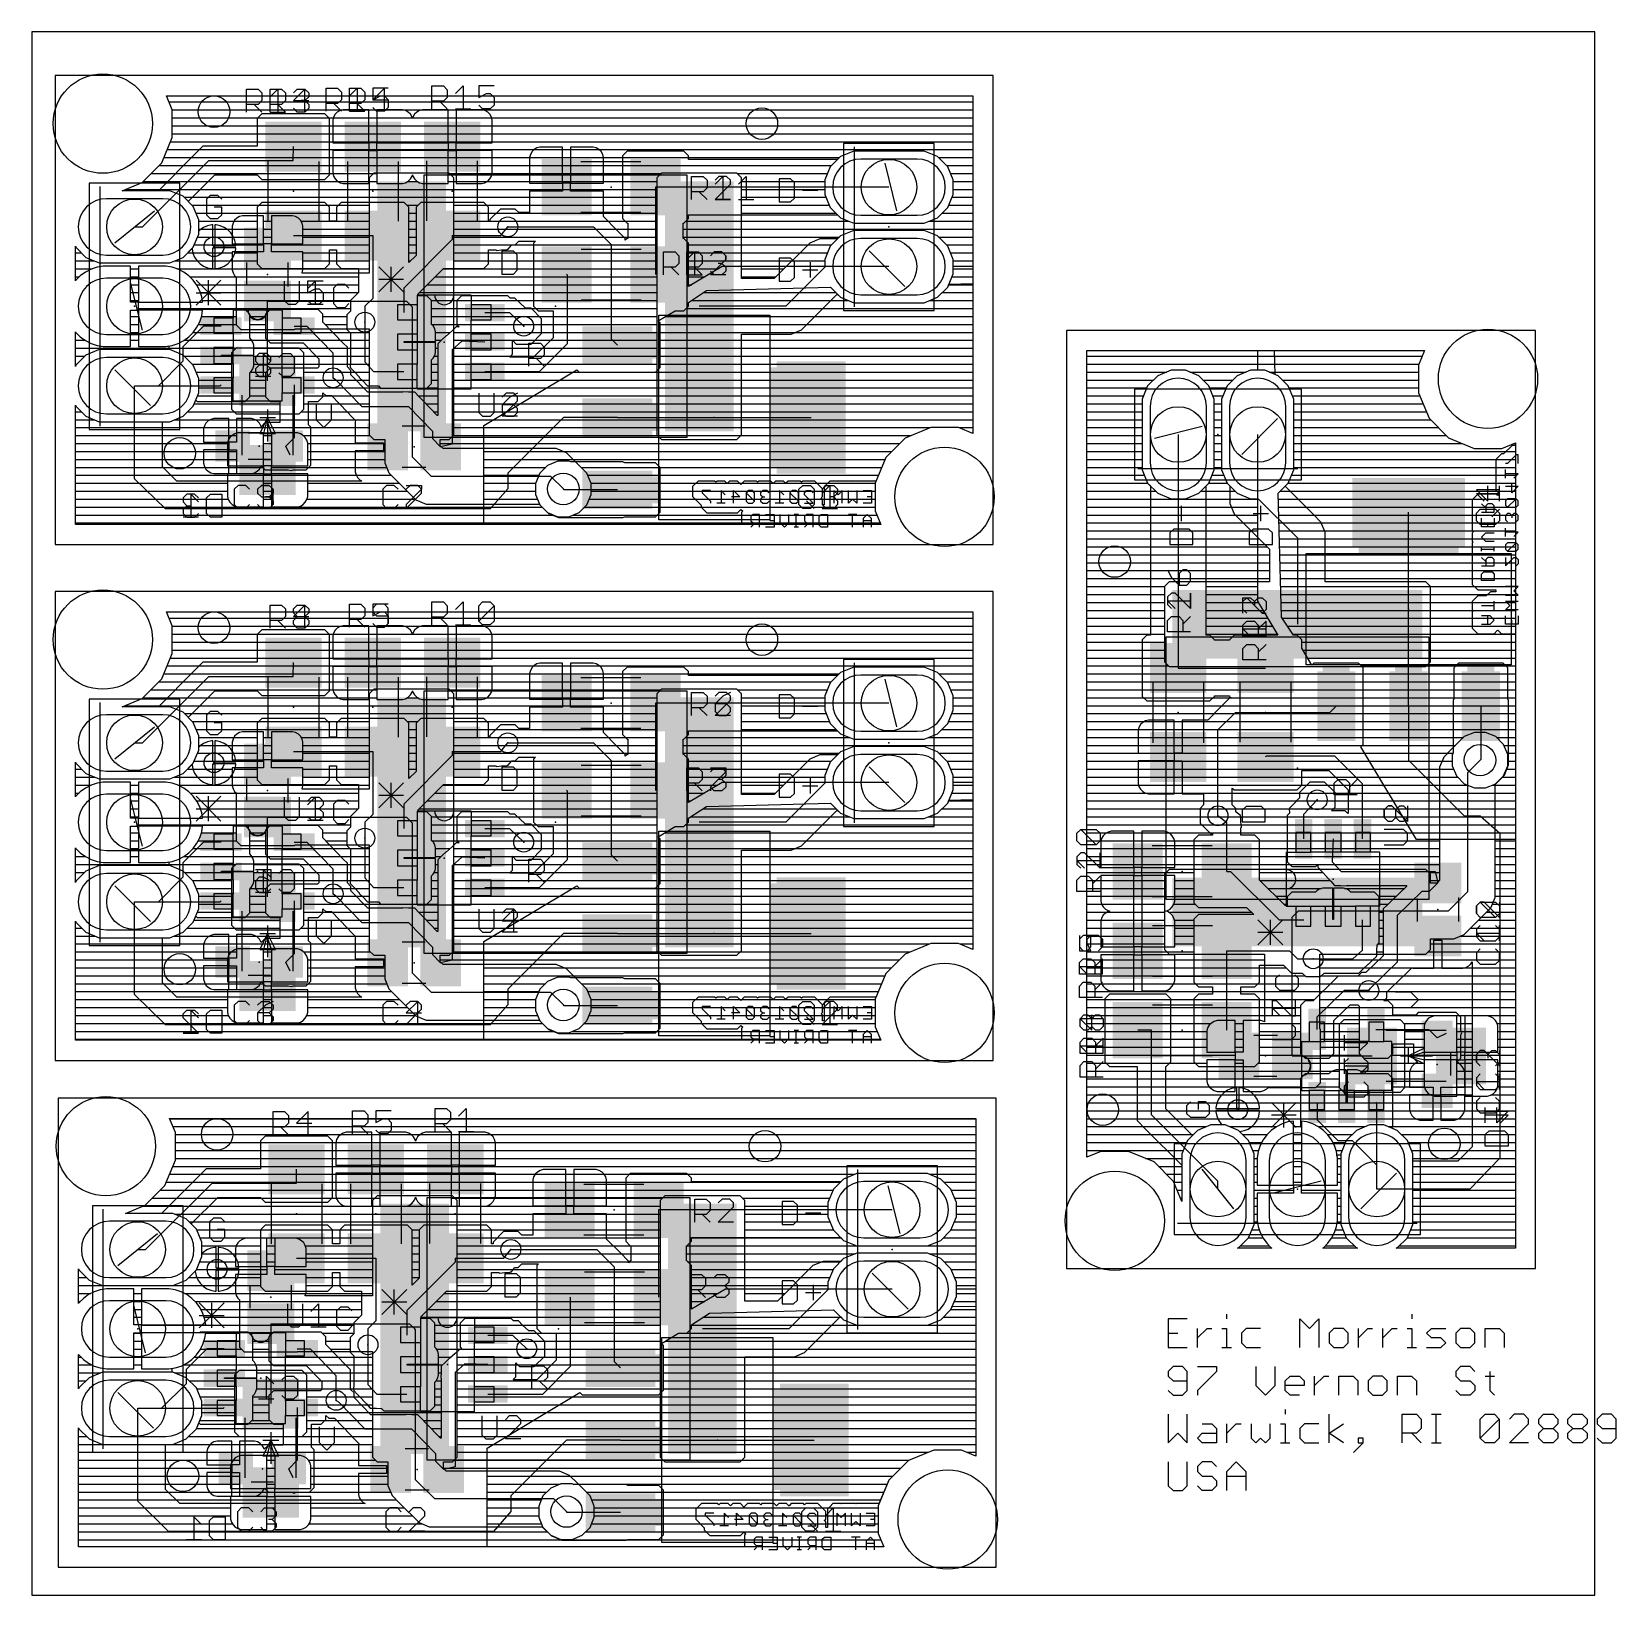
# Model space of a CAD drawing. Extents: x 0 to 50.7, y 0 to 50.
import ezdxf

# ---------------------------------------------------------------- set-up
doc = ezdxf.new("R2010")
doc.units = 0
for name, color, linetype in [('1', 14, 'CONTINUOUS'), ('125', 2, 'CONTINUOUS'), ('126', 214, 'CONTINUOUS'), ('16', 174, 'CONTINUOUS'), ('17', 94, 'CONTINUOUS'), ('18', 94, 'CONTINUOUS'), ('19', 54, 'CONTINUOUS'), ('20', 178, 'CONTINUOUS'), ('21', 251, 'CONTINUOUS'), ('22', 251, 'CONTINUOUS'), ('23', 178, 'CONTINUOUS'), ('24', 178, 'CONTINUOUS'), ('25', 251, 'CONTINUOUS'), ('26', 251, 'CONTINUOUS'), ('51', 251, 'CONTINUOUS'), ('52', 251, 'CONTINUOUS')]:
    doc.layers.add(name, color=color, linetype=linetype)

# ---------------------------------------------------------------- blocks, each defined once
blk = doc.blocks.new('PIE')
blk.add_circle((0, 0), 0.5)
blk = doc.blocks.new('RECT')
blk.add_solid([(-0.5, -0.5), (0.5, -0.5), (-0.5, 0.5), (0.5, 0.5)])
blk = doc.blocks.new('LONGP100')
blk.add_lwpolyline([(-0.5, -0.5), (0.5, -0.5, 1), (0.5, 0.5), (-0.5, 0.5, 1)], format="xyb", close=True)
blk = doc.blocks.new('ROUNDV')
blk.add_circle((0, 0), 0.5)

msp = doc.modelspace()

# ---------------------------------------------------------------- linework, layer by layer
at = {"layer": '1'}
for p, q in [((4.4961, 47.5029), (4.3104, 47.9511)), ((4.3104, 47.9511), (30.1019, 47.9511)), ((4.3929, 47.752), (30.1019, 47.752)), ((30.1019, 47.9511), (30.1019, 42.4888)), ((4.4961, 46.6187), (4.4961, 47.5029)), ((4.4961, 47.498), (9.9326, 47.498)), ((4.4961, 47.244), (7.2291, 47.244)), ((7.3629, 47.3778), (7.2141, 47.229)), ((7.2141, 47.229), (7.2141, 46.34)), ((9.3763, 47.3778), (7.3629, 47.3778)), ((9.5251, 47.229), (9.3763, 47.3778)), ((9.5101, 47.244), (9.6459, 47.244)), ((9.5251, 45.4186), (9.5251, 47.229)), ((9.6531, 47.2709), (9.6271, 47.174)), ((9.6271, 47.174), (9.6271, 46.4508)), ((9.7032, 47.3577), (9.6531, 47.2709)), ((9.7742, 47.4287), (9.7032, 47.3577)), ((9.861, 47.4788), (9.7742, 47.4287)), ((9.9579, 47.5048), (9.861, 47.4788)), ((10.7826, 47.5048), (9.9579, 47.5048)), ((10.7826, 46.4508), (10.7826, 47.5048)), ((10.7826, 47.498), (11.0366, 47.498)), ((10.7826, 47.244), (11.0366, 47.244)), ((11.8613, 47.5048), (11.0366, 47.5048)), ((11.0366, 47.5048), (11.0366, 46.4508)), ((11.9582, 47.4788), (11.8613, 47.5048)), ((11.8866, 47.498), (12.4726, 47.498)), ((12.045, 47.4287), (11.9582, 47.4788)), ((12.116, 47.3577), (12.045, 47.4287)), ((12.1661, 47.2709), (12.116, 47.3577)), ((12.1796, 47.2206), (12.1661, 47.2709)), ((12.1733, 47.244), (12.1859, 47.244)), ((12.1931, 47.2709), (12.1796, 47.2206)), ((12.2432, 47.3577), (12.1931, 47.2709)), ((12.3142, 47.4287), (12.2432, 47.3577)), ((12.401, 47.4788), (12.3142, 47.4287)), ((12.4979, 47.5048), (12.401, 47.4788)), ((13.3226, 47.5048), (12.4979, 47.5048)), ((13.3226, 46.4508), (13.3226, 47.5048)), ((13.3226, 47.498), (13.5766, 47.498)), ((13.3226, 47.244), (13.5766, 47.244)), ((14.4013, 47.5048), (13.5766, 47.5048)), ((13.5766, 47.5048), (13.5766, 46.4508)), ((14.4982, 47.4788), (14.4013, 47.5048)), ((14.4266, 47.498), (30.1019, 47.498)), ((14.585, 47.4287), (14.4982, 47.4788)), ((14.656, 47.3577), (14.585, 47.4287)), ((14.7061, 47.2709), (14.656, 47.3577)), ((14.7321, 47.174), (14.7061, 47.2709)), ((14.7133, 47.244), (30.1019, 47.244)), ((14.7321, 46.4508), (14.7321, 47.174)), ((4.4961, 46.99), (7.2141, 46.99)), ((4.4961, 46.736), (7.2141, 46.736)), ((9.5251, 46.99), (9.6271, 46.99)), ((9.5251, 46.736), (9.6271, 46.736)), ((10.7826, 46.99), (11.0366, 46.99)), ((10.7826, 46.736), (11.0366, 46.736)), ((13.3226, 46.99), (13.5766, 46.99)), ((13.3226, 46.736), (13.5766, 46.736)), ((14.7321, 46.99), (30.1019, 46.99)), ((14.7321, 46.736), (30.1019, 46.736)), ((4.1577, 45.8019), (4.4961, 46.6187)), ((4.3343, 46.228), (5.3662, 46.228)), ((4.4395, 46.482), (7.2141, 46.482)), ((5.4782, 46.34), (5.2104, 46.0722)), ((7.2141, 46.34), (5.4782, 46.34)), ((8.3676, 45.8828), (8.3696, 46.3238)), ((9.5251, 46.482), (9.6271, 46.482)), ((9.5251, 46.228), (10.7826, 46.228)), ((9.6271, 46.4508), (10.7826, 46.4508)), ((10.7826, 46.1968), (9.6271, 46.1968)), ((9.6271, 46.1968), (9.6271, 45.4736)), ((10.7826, 46.482), (11.0366, 46.482)), ((11.0366, 46.4508), (10.7826, 46.4508)), ((10.7826, 46.4508), (10.7826, 46.1968)), ((10.7826, 45.1428), (10.7826, 46.1968)), ((10.7826, 46.1968), (11.0366, 46.1968)), ((11.0366, 46.1968), (11.0366, 46.4508)), ((11.0366, 46.4508), (13.3226, 46.4508)), ((11.0366, 46.228), (13.3226, 46.228)), ((12.1671, 46.1968), (11.0366, 46.1968)), ((11.0366, 46.1968), (11.0366, 45.1428)), ((13.3226, 46.1968), (12.1671, 46.1968)), ((13.3226, 46.482), (13.5766, 46.482)), ((13.3226, 46.4508), (13.3226, 46.1968)), ((13.5766, 46.4508), (13.3226, 46.4508)), ((13.3226, 45.1428), (13.3226, 46.1968)), ((13.3226, 46.1968), (13.5766, 46.1968)), ((13.5766, 46.1968), (13.5766, 46.4508)), ((13.5766, 46.4508), (14.7321, 46.4508)), ((13.5766, 46.228), (16.0665, 46.228)), ((14.7321, 46.1968), (13.5766, 46.1968)), ((13.5766, 46.1968), (13.5766, 45.1428)), ((14.7321, 46.482), (30.1019, 46.482)), ((14.7321, 45.4736), (14.7321, 46.1968)), ((16.0027, 46.1642), (15.9526, 46.0774)), ((16.0737, 46.2352), (16.0027, 46.1642)), ((16.1605, 46.2853), (16.0737, 46.2352)), ((16.2574, 46.3113), (16.1605, 46.2853)), ((16.9806, 46.3113), (16.2574, 46.3113)), ((16.9806, 45.1558), (16.9806, 46.3113)), ((16.9806, 46.228), (17.2346, 46.228)), ((17.9578, 46.3113), (17.2346, 46.3113)), ((17.2346, 46.3113), (17.2346, 45.1558)), ((18.0547, 46.2853), (17.9578, 46.3113)), ((18.1415, 46.2352), (18.0547, 46.2853)), ((18.2125, 46.1642), (18.1415, 46.2352)), ((18.1487, 46.228), (30.1019, 46.228)), ((18.2626, 46.0774), (18.2125, 46.1642)), ((19.0464, 46.1843), (18.8976, 46.0355)), ((20.8568, 46.1843), (19.0464, 46.1843)), ((21.0056, 46.0355), (20.8568, 46.1843)), ((26.2901, 46.1828), (25.8659, 46.0071)), ((28.5491, 46.1828), (26.2901, 46.1828)), ((28.9733, 46.0071), (28.5491, 46.1828)), ((3.5325, 45.1767), (4.1577, 45.8019)), ((3.5436, 43.7588), (5.6676, 45.8828)), ((5.2104, 46.0722), (4.051, 44.9128)), ((4.0759, 45.72), (4.8582, 45.72)), ((4.229, 45.974), (5.1122, 45.974)), ((5.6676, 45.8828), (8.3676, 45.8828)), ((9.5251, 45.974), (9.6271, 45.974)), ((9.5251, 45.72), (9.6271, 45.72)), ((10.7826, 45.974), (11.0366, 45.974)), ((10.7826, 45.72), (11.0366, 45.72)), ((13.3226, 45.974), (13.5766, 45.974)), ((13.3226, 45.72), (13.5766, 45.72)), ((14.7321, 45.974), (15.9266, 45.974)), ((14.7321, 45.72), (15.9266, 45.72)), ((15.9526, 46.0774), (15.9266, 45.9805)), ((15.9266, 45.9805), (15.9266, 45.1558)), ((16.9806, 45.974), (17.2346, 45.974)), ((16.9806, 45.72), (17.2346, 45.72)), ((18.2886, 45.9805), (18.2626, 46.0774)), ((18.2886, 45.1558), (18.2886, 45.9805)), ((18.2886, 45.974), (18.8976, 45.974)), ((18.2886, 45.72), (18.8976, 45.72)), ((18.8976, 46.0355), (18.8976, 44.0221)), ((21.0056, 45.9178), (21.0056, 46.0355)), ((21.0056, 45.974), (25.8328, 45.974)), ((25.7766, 45.9178), (21.0056, 45.9178)), ((25.8659, 46.0071), (25.7766, 45.9178)), ((29.2979, 45.6825), (28.9733, 46.0071)), ((29.0064, 45.974), (30.1019, 45.974)), ((29.2604, 45.72), (30.1019, 45.72)), ((29.4736, 45.2583), (29.2979, 45.6825)), ((2.8955, 44.9128), (3.5325, 45.1767)), ((3.5679, 45.212), (4.3502, 45.212)), ((3.8219, 45.466), (4.6042, 45.466)), ((5.0059, 44.5745), (5.857, 45.4256)), ((5.6434, 45.212), (9.7862, 45.212)), ((5.857, 45.4256), (7.2141, 45.4256)), ((7.2141, 45.4256), (7.2141, 45.4186)), ((7.2141, 45.4186), (7.3629, 45.2698)), ((7.3629, 45.2698), (9.3763, 45.2698)), ((9.3763, 45.2698), (9.5251, 45.4186)), ((9.5251, 45.466), (9.6291, 45.466)), ((9.6271, 45.4736), (9.6531, 45.3767)), ((9.6531, 45.3767), (9.7032, 45.2899)), ((9.7032, 45.2899), (9.7742, 45.2189)), ((9.7742, 45.2189), (9.861, 45.1688)), ((9.861, 45.1688), (9.9579, 45.1428)), ((9.9579, 45.1428), (10.7826, 45.1428)), ((10.7826, 45.466), (11.0366, 45.466)), ((10.7826, 45.212), (11.0366, 45.212)), ((11.0366, 45.1428), (11.8613, 45.1428)), ((11.8613, 45.1428), (11.9582, 45.1688)), ((11.9582, 45.1688), (12.045, 45.2189)), ((12.033, 45.212), (12.3262, 45.212)), ((12.045, 45.2189), (12.116, 45.2899)), ((12.116, 45.2899), (12.1661, 45.3767)), ((12.1661, 45.3767), (12.1796, 45.427)), ((12.1796, 45.427), (12.1931, 45.3767)), ((12.1931, 45.3767), (12.2432, 45.2899)), ((12.2432, 45.2899), (12.3142, 45.2189)), ((12.3142, 45.2189), (12.401, 45.1688)), ((12.401, 45.1688), (12.4979, 45.1428)), ((12.4979, 45.1428), (13.3226, 45.1428)), ((13.3226, 45.466), (13.5766, 45.466)), ((13.3226, 45.212), (13.5766, 45.212)), ((13.5766, 45.1428), (14.4013, 45.1428)), ((14.4013, 45.1428), (14.4982, 45.1688)), ((14.4982, 45.1688), (14.585, 45.2189)), ((14.573, 45.212), (15.9266, 45.212)), ((14.585, 45.2189), (14.656, 45.2899)), ((14.656, 45.2899), (14.7061, 45.3767)), ((14.7061, 45.3767), (14.7321, 45.4736)), ((14.7301, 45.466), (15.9266, 45.466)), ((15.9266, 45.1558), (16.9806, 45.1558)), ((16.9806, 45.466), (17.2346, 45.466)), ((16.9806, 45.212), (17.2346, 45.212)), ((17.2346, 45.1558), (16.9806, 45.1558)), ((16.9806, 45.1558), (16.9806, 44.9018)), ((17.2346, 44.9018), (17.2346, 45.1558)), ((17.2346, 45.1558), (18.2886, 45.1558)), ((18.2886, 45.466), (18.8976, 45.466)), ((18.2886, 45.212), (18.8976, 45.212)), ((29.3876, 45.466), (30.1019, 45.466)), ((29.4736, 44.7993), (29.4736, 45.2583)), ((29.4736, 45.212), (30.1019, 45.212)), ((4.051, 44.9128), (2.8955, 44.9128)), ((3.0047, 44.958), (4.0962, 44.958)), ((5.1354, 44.704), (15.9266, 44.704)), ((5.3894, 44.958), (16.9806, 44.958)), ((16.9806, 44.9018), (15.9266, 44.9018)), ((15.9266, 44.9018), (15.9266, 44.216)), ((17.2346, 44.958), (18.8976, 44.958)), ((18.2886, 44.9018), (17.2346, 44.9018)), ((18.2886, 44.0876), (18.2886, 44.9018)), ((18.2886, 44.704), (18.8976, 44.704)), ((27.4196, 45.0288), (19.9516, 45.0288)), ((19.9516, 45.0288), (19.9516, 42.2348)), ((29.2979, 44.3751), (29.4736, 44.7993)), ((29.4341, 44.704), (30.1019, 44.704)), ((29.4736, 44.958), (30.1019, 44.958)), ((5.1679, 44.4125), (5.0059, 44.5745)), ((5.1304, 44.45), (7.2791, 44.45)), ((5.3436, 43.9883), (5.1679, 44.4125)), ((5.2576, 44.196), (7.2141, 44.196)), ((7.3629, 44.5338), (7.2141, 44.385)), ((7.2141, 44.385), (7.2141, 42.5746)), ((9.3763, 44.5338), (7.3629, 44.5338)), ((9.5251, 44.385), (9.3763, 44.5338)), ((9.4601, 44.45), (9.8191, 44.45)), ((9.5251, 43.937), (9.5251, 44.385)), ((9.5251, 44.196), (9.7541, 44.196)), ((9.9029, 44.5338), (9.7541, 44.385)), ((9.7541, 44.385), (9.7541, 43.937)), ((11.9163, 44.5338), (9.9029, 44.5338)), ((12.0651, 44.385), (11.9163, 44.5338)), ((12.0001, 44.45), (12.3591, 44.45)), ((12.0651, 42.6145), (12.0651, 44.385)), ((12.0651, 44.196), (12.2941, 44.196)), ((12.4429, 44.5338), (12.2941, 44.385)), ((12.2941, 44.385), (12.2941, 42.8435)), ((14.4563, 44.5338), (12.4429, 44.5338)), ((14.6051, 44.385), (14.4563, 44.5338)), ((14.5401, 44.45), (15.9266, 44.45)), ((14.6051, 43.937), (14.6051, 44.385)), ((14.6051, 44.196), (14.8566, 44.196)), ((14.9909, 44.3303), (14.6561, 43.9955)), ((15.4643, 44.3303), (14.9909, 44.3303)), ((15.5786, 44.216), (15.4643, 44.3303)), ((15.9266, 44.216), (15.5786, 44.216)), ((18.2886, 44.45), (18.8976, 44.45)), ((18.2886, 44.196), (18.8976, 44.196)), ((21.0056, 44.0221), (21.0056, 44.1398)), ((21.0056, 44.1398), (25.7766, 44.1398)), ((25.7766, 44.1398), (25.8659, 44.0505)), ((28.9733, 44.0505), (29.2979, 44.3751)), ((29.1188, 44.196), (30.1019, 44.196)), ((29.3289, 44.45), (30.1019, 44.45)), ((3.2896, 43.7588), (3.5436, 43.7588)), ((5.3436, 43.6256), (5.3436, 43.9883)), ((5.3436, 43.942), (7.2141, 43.942)), ((5.3436, 43.688), (5.4167, 43.688)), ((5.3843, 43.6664), (5.3436, 43.6256)), ((5.4987, 43.7428), (5.3843, 43.6664)), ((5.6259, 43.7955), (5.4987, 43.7428)), ((5.7608, 43.8223), (5.6259, 43.7955)), ((5.7978, 43.8223), (5.7608, 43.8223)), ((5.7978, 43.1556), (5.7978, 43.8223)), ((5.7978, 43.688), (5.8613, 43.688)), ((5.8984, 43.8223), (5.8613, 43.8223)), ((5.8613, 43.8223), (5.8613, 43.1556)), ((6.0333, 43.7955), (5.8984, 43.8223)), ((6.1605, 43.7428), (6.0333, 43.7955)), ((6.2749, 43.6664), (6.1605, 43.7428)), ((6.2425, 43.688), (7.2141, 43.688)), ((6.3722, 43.5691), (6.2749, 43.6664)), ((9.5251, 43.942), (9.7541, 43.942)), ((9.7541, 43.937), (9.5251, 43.937)), ((12.0651, 43.942), (12.2941, 43.942)), ((12.0651, 43.688), (12.2941, 43.688)), ((14.6051, 43.942), (14.6561, 43.942)), ((14.6561, 43.937), (14.6051, 43.937)), ((14.6561, 43.9955), (14.6561, 43.937)), ((15.0042, 43.4798), (15.2276, 43.7588)), ((15.2276, 43.7588), (17.9708, 43.7588)), ((17.9708, 43.7588), (18.5296, 43.2)), ((18.719, 43.6572), (18.2886, 44.0876)), ((18.4342, 43.942), (18.9777, 43.942)), ((18.6882, 43.688), (19.0626, 43.688)), ((18.9868, 43.3894), (18.719, 43.6572)), ((18.8976, 44.0221), (19.0464, 43.8733)), ((19.0464, 43.8733), (19.0626, 43.8733)), ((19.0626, 43.8733), (19.0626, 43.3903)), ((20.8406, 43.3903), (20.8406, 43.8733)), ((20.8406, 43.8733), (20.8568, 43.8733)), ((20.8406, 43.688), (30.1019, 43.688)), ((20.8568, 43.8733), (21.0056, 44.0221)), ((20.9255, 43.942), (26.1278, 43.942)), ((25.8659, 44.0505), (26.2901, 43.8748)), ((26.2901, 43.6428), (25.8659, 43.4671)), ((26.2901, 43.8748), (28.5491, 43.8748)), ((28.5491, 43.6428), (26.2901, 43.6428)), ((28.5491, 43.8748), (28.9733, 44.0505)), ((28.9733, 43.4671), (28.5491, 43.6428)), ((28.7114, 43.942), (30.1019, 43.942)), ((1.3973, 42.0324), (1.3973, 43.1389)), ((1.3973, 43.1389), (1.4113, 43.1051)), ((1.4113, 43.1051), (1.7359, 42.7805)), ((5.7978, 43.434), (5.8613, 43.434)), ((5.7978, 43.18), (5.8613, 43.18)), ((5.8613, 43.1556), (5.7978, 43.1556)), ((5.7978, 42.4253), (5.7978, 43.092)), ((5.7978, 43.092), (5.8613, 43.092)), ((5.8613, 43.092), (5.8613, 42.4253)), ((5.8614, 43.092), (5.8614, 43.1556)), ((5.8614, 43.1556), (6.5281, 43.1556)), ((6.5281, 43.092), (5.8614, 43.092)), ((6.4486, 43.4547), (6.3722, 43.5691)), ((6.5013, 43.3275), (6.4486, 43.4547)), ((6.4572, 43.434), (7.2141, 43.434)), ((6.5281, 43.1926), (6.5013, 43.3275)), ((6.5281, 43.1556), (6.5281, 43.1926)), ((6.5281, 43.18), (7.2141, 43.18)), ((6.5281, 43.055), (6.5281, 43.092)), ((8.3696, 43.4798), (10.9096, 43.4798)), ((10.9096, 43.4798), (10.9096, 41.4728)), ((13.4496, 43.3524), (11.9002, 41.803)), ((12.0651, 43.434), (12.2941, 43.434)), ((12.0651, 43.18), (12.2941, 43.18)), ((13.4496, 43.4798), (13.4496, 43.3524)), ((13.4496, 43.4798), (15.0042, 43.4798)), ((15.2427, 43.0462), (15.3453, 43.1743)), ((15.3453, 43.1743), (15.3583, 43.1873)), ((15.351, 43.18), (16.0536, 43.18)), ((15.3583, 43.1873), (15.4643, 43.1873)), ((15.4643, 43.1873), (15.5786, 43.3016)), ((15.5786, 43.3016), (16.1137, 43.3016)), ((16.1137, 43.3016), (16.0536, 43.2415)), ((16.0536, 43.2415), (16.0536, 41.2281)), ((18.5296, 43.2), (18.5296, 40.1768)), ((18.9422, 43.434), (19.0626, 43.434)), ((19.0464, 43.3903), (18.9868, 43.3307)), ((18.9868, 43.3307), (18.9868, 43.3894)), ((19.0626, 43.3903), (19.0464, 43.3903)), ((20.8406, 43.434), (25.8328, 43.434)), ((20.8568, 43.3903), (20.8406, 43.3903)), ((21.0056, 43.2415), (20.8568, 43.3903)), ((21.0056, 41.8475), (21.0056, 43.2415)), ((21.0056, 43.18), (25.5788, 43.18)), ((25.5413, 43.1425), (25.3656, 42.7183)), ((25.8659, 43.4671), (25.5413, 43.1425)), ((29.2979, 43.1425), (28.9733, 43.4671)), ((29.0064, 43.434), (30.1019, 43.434)), ((29.2604, 43.18), (30.1019, 43.18)), ((29.4736, 42.7183), (29.2979, 43.1425)), ((1.3973, 42.926), (1.5904, 42.926)), ((1.3973, 42.672), (1.9978, 42.672)), ((1.7359, 42.7805), (2.1601, 42.6048)), ((2.1601, 42.6048), (4.4191, 42.6048)), ((4.4191, 42.6048), (4.8433, 42.7805)), ((4.5814, 42.672), (5.2936, 42.672)), ((4.8433, 42.7805), (5.1311, 43.0683)), ((4.9888, 42.926), (5.1568, 42.926)), ((5.1311, 43.0683), (5.1311, 43.055)), ((5.1311, 43.055), (5.1579, 42.9201)), ((5.1579, 42.9201), (5.2106, 42.7929)), ((5.2106, 42.7929), (5.287, 42.6785)), ((5.287, 42.6785), (5.3843, 42.5812)), ((5.3843, 42.5812), (5.4987, 42.5048)), ((5.7978, 42.926), (5.8613, 42.926)), ((5.7978, 42.672), (5.8613, 42.672)), ((6.1605, 42.5048), (6.2749, 42.5812)), ((6.2749, 42.5812), (6.3722, 42.6785)), ((6.3656, 42.672), (7.2141, 42.672)), ((6.3722, 42.6785), (6.4486, 42.7929)), ((6.4486, 42.7929), (6.5013, 42.9201)), ((6.5013, 42.9201), (6.5281, 43.055)), ((6.5024, 42.926), (7.2141, 42.926)), ((7.2141, 42.5746), (7.3629, 42.4258)), ((9.3763, 42.4258), (9.5251, 42.5746)), ((9.5251, 42.5746), (9.5251, 43.0226)), ((9.5251, 43.0226), (9.7541, 43.0226)), ((9.5251, 42.926), (9.7541, 42.926)), ((9.5251, 42.672), (9.7541, 42.672)), ((9.7541, 43.0226), (9.7541, 42.5746)), ((9.7541, 42.5746), (9.9029, 42.4258)), ((12.0651, 42.926), (12.2941, 42.926)), ((12.2941, 42.8435), (12.0651, 42.6145)), ((12.0651, 42.672), (12.1226, 42.672)), ((14.4563, 42.4258), (14.6051, 42.5746)), ((14.6051, 42.5746), (14.6051, 43.0226)), ((14.6051, 43.0226), (14.8437, 43.0226)), ((14.6051, 42.926), (16.0536, 42.926)), ((14.6051, 42.672), (16.0536, 42.672)), ((14.8437, 43.0226), (14.8663, 43.0045)), ((14.8663, 43.0045), (15.0294, 43.0226)), ((15.0294, 43.0226), (15.1936, 43.0226)), ((15.1936, 43.0226), (15.214, 43.043)), ((15.214, 43.043), (15.2427, 43.0462)), ((21.0056, 42.926), (25.4516, 42.926)), ((21.0056, 42.672), (25.3656, 42.672)), ((25.3656, 42.7183), (25.3656, 42.4888)), ((29.3876, 42.926), (30.1019, 42.926)), ((29.4736, 42.4888), (29.4736, 42.7183)), ((29.4736, 42.672), (30.1019, 42.672)), ((1.3973, 42.418), (1.935, 42.418)), ((1.3973, 42.164), (1.5232, 42.164)), ((1.5551, 42.1959), (1.4125, 42.0533)), ((1.7182, 42.3144), (1.5551, 42.1959)), ((1.8979, 42.4059), (1.7182, 42.3144)), ((2.0896, 42.4683), (1.8979, 42.4059)), ((2.2888, 42.4998), (2.0896, 42.4683)), ((3.1626, 42.4998), (2.2888, 42.4998)), ((3.1626, 41.3458), (3.1626, 42.4998)), ((3.1626, 42.418), (3.4166, 42.418)), ((3.1626, 42.164), (3.4166, 42.164)), ((4.2904, 42.4998), (3.4166, 42.4998)), ((3.4166, 42.4998), (3.4166, 41.3458)), ((4.4896, 42.4683), (4.2904, 42.4998)), ((4.6813, 42.4059), (4.4896, 42.4683)), ((4.6442, 42.418), (10.4524, 42.418)), ((4.861, 42.3144), (4.6813, 42.4059)), ((5.0241, 42.1959), (4.861, 42.3144)), ((5.1667, 42.0533), (5.0241, 42.1959)), ((5.056, 42.164), (10.4524, 42.164)), ((5.4987, 42.5048), (5.6259, 42.4521)), ((5.6259, 42.4521), (5.7608, 42.4253)), ((5.7608, 42.4253), (5.7978, 42.4253)), ((5.8613, 42.4253), (5.8984, 42.4253)), ((5.8984, 42.4253), (6.0333, 42.4521)), ((6.0333, 42.4521), (6.1605, 42.5048)), ((7.3629, 42.4258), (9.3763, 42.4258)), ((9.9029, 42.4258), (10.4524, 42.4258)), ((10.4524, 42.4258), (10.4524, 41.6622)), ((12.3574, 41.6136), (13.1696, 42.4258)), ((12.9078, 42.164), (16.0536, 42.164)), ((13.1618, 42.418), (16.0536, 42.418)), ((13.1696, 42.4258), (14.4563, 42.4258)), ((17.1326, 42.2098), (17.1076, 42.2348)), ((17.1326, 40.025), (17.1326, 42.2098)), ((22.0856, 42.4888), (21.0056, 41.8475)), ((21.0056, 42.418), (21.9664, 42.418)), ((21.0056, 42.164), (21.5386, 42.164)), ((25.3656, 42.4888), (22.0856, 42.4888)), ((30.1019, 42.4888), (29.4736, 42.4888)), ((1.4125, 42.0533), (1.3973, 42.0324)), ((3.1626, 41.91), (3.4166, 41.91)), ((3.1626, 41.656), (3.4166, 41.656)), ((5.2852, 41.8902), (5.1667, 42.0533)), ((5.2708, 41.91), (10.4524, 41.91)), ((5.3767, 41.7105), (5.2852, 41.8902)), ((5.4391, 41.5188), (5.3767, 41.7105)), ((5.3945, 41.656), (10.4462, 41.656)), ((10.4524, 41.6622), (10.1984, 41.4082)), ((11.9002, 41.803), (11.9002, 41.0156)), ((12.3574, 41.549), (12.3574, 41.6136)), ((12.3998, 41.656), (16.0536, 41.656)), ((12.6538, 41.91), (16.0536, 41.91)), ((21.0056, 41.91), (21.1108, 41.91)), ((21.0056, 41.3455), (21.5776, 41.7268)), ((21.4714, 41.656), (25.7204, 41.656)), ((21.5776, 41.7268), (25.5452, 41.8312)), ((25.5452, 41.8312), (25.8659, 41.5105)), ((28.9733, 41.5105), (29.2979, 41.8351)), ((29.1188, 41.656), (30.1019, 41.656)), ((29.2979, 41.8351), (29.3376, 41.931)), ((29.3289, 41.91), (30.1019, 41.91)), ((29.3376, 41.931), (30.1019, 41.9511)), ((30.1019, 41.9511), (30.1019, 37.1538)), ((3.1626, 41.402), (3.4166, 41.402)), ((3.4166, 41.3458), (3.1626, 41.3458)), ((3.1626, 39.9378), (3.1626, 41.0918)), ((3.1626, 41.0918), (3.4166, 41.0918)), ((3.4166, 41.0918), (3.4166, 41.3458)), ((3.4166, 41.3458), (5.4665, 41.3458)), ((3.4166, 41.148), (10.1984, 41.148)), ((5.2672, 41.0918), (3.4166, 41.0918)), ((3.4166, 41.0918), (3.4166, 39.9378)), ((5.2926, 41.1172), (5.2672, 41.0918)), ((6.8238, 41.1172), (5.2926, 41.1172)), ((5.4665, 41.3458), (5.4391, 41.5188)), ((5.4576, 41.402), (10.1984, 41.402)), ((6.9726, 40.9684), (6.8238, 41.1172)), ((7.6294, 41.1172), (7.4806, 40.9684)), ((9.1606, 41.1172), (7.6294, 41.1172)), ((9.3094, 40.9684), (9.1606, 41.1172)), ((10.1984, 41.0618), (10.0841, 40.9475)), ((10.1984, 41.4082), (10.1984, 41.0618)), ((10.9096, 41.4728), (10.6556, 41.2188)), ((10.6556, 41.2188), (10.6556, 40.7108)), ((12.6404, 41.549), (12.3574, 41.549)), ((12.7892, 41.4002), (12.6404, 41.549)), ((12.7874, 41.402), (13.6038, 41.402)), ((12.7892, 40.64), (12.7892, 41.4002)), ((12.7892, 41.148), (13.602, 41.148)), ((13.7508, 41.549), (13.602, 41.4002)), ((13.602, 41.4002), (13.602, 40.631)), ((15.2312, 41.549), (13.7508, 41.549)), ((15.3064, 41.4738), (15.2312, 41.549)), ((15.4546, 41.478), (15.3064, 41.4738)), ((15.4602, 41.4728), (15.4546, 41.478)), ((15.4678, 41.4728), (15.4602, 41.4728)), ((15.5971, 41.3435), (15.4678, 41.4728)), ((15.5386, 41.402), (16.0536, 41.402)), ((15.7963, 41.1553), (15.5971, 41.3435)), ((15.9723, 41.1553), (15.7963, 41.1553)), ((16.3071, 40.8205), (15.9723, 41.1553)), ((15.9796, 41.148), (16.1337, 41.148)), ((16.0536, 41.2281), (16.2024, 41.0793)), ((16.2024, 41.0793), (16.6754, 41.0793)), ((16.6754, 41.0793), (16.6754, 40.2144)), ((20.0395, 40.7531), (20.5831, 41.0793)), ((20.5831, 41.0793), (20.8568, 41.0793)), ((20.8568, 41.0793), (21.0056, 41.2281)), ((20.9255, 41.148), (30.1019, 41.148)), ((21.0056, 41.2281), (21.0056, 41.3455)), ((21.0904, 41.402), (26.1278, 41.402)), ((25.8659, 41.5105), (26.2901, 41.3348)), ((26.2901, 41.3348), (28.5491, 41.3348)), ((28.5491, 41.3348), (28.9733, 41.5105)), ((28.7114, 41.402), (30.1019, 41.402)), ((3.1626, 40.894), (3.4166, 40.894)), ((3.1626, 40.64), (3.4166, 40.64)), ((5.4994, 40.5838), (4.839, 39.9234)), ((6.0582, 40.5838), (5.4994, 40.5838)), ((6.9726, 40.2082), (6.9726, 40.9684)), ((6.9726, 40.894), (7.4806, 40.894)), ((6.9726, 40.64), (7.4806, 40.64)), ((7.4806, 40.9684), (7.4806, 40.1992)), ((8.395, 40.5838), (8.8014, 40.5838)), ((8.8014, 40.5838), (9.6396, 39.7202)), ((9.3094, 40.7169), (9.3094, 40.9684)), ((9.3094, 40.894), (10.0841, 40.894)), ((9.9653, 40.0411), (9.3094, 40.7169)), ((9.384, 40.64), (10.0841, 40.64)), ((10.0841, 40.9475), (10.0841, 40.4741)), ((10.6556, 40.7108), (10.6556, 39.4408)), ((12.7892, 40.894), (13.602, 40.894)), ((12.8401, 40.5891), (12.7892, 40.64)), ((12.7892, 40.64), (13.602, 40.64)), ((12.8902, 40.5023), (12.8401, 40.5891)), ((13.5809, 40.5647), (13.4437, 40.4366)), ((13.5833, 40.5646), (13.5809, 40.5647)), ((13.5851, 40.5662), (13.5833, 40.5646)), ((13.6705, 40.5625), (13.5851, 40.5662)), ((13.602, 40.631), (13.6705, 40.5625)), ((14.491, 41.0156), (15.2784, 41.0156)), ((15.2784, 41.0156), (15.7356, 40.5838)), ((16.2336, 40.894), (16.6754, 40.894)), ((16.3071, 40.3471), (16.3071, 40.8205)), ((16.3071, 40.64), (16.6754, 40.64)), ((20.1041, 40.6885), (20.0395, 40.7531)), ((20.1041, 39.2591), (20.1041, 40.6885)), ((20.1041, 40.64), (30.1019, 40.64)), ((20.2743, 40.894), (30.1019, 40.894)), ((1.3973, 39.2987), (1.3973, 40.4052)), ((1.3973, 40.4052), (1.4125, 40.3843)), ((1.3973, 40.386), (1.4113, 40.386)), ((1.3973, 40.132), (1.7061, 40.132)), ((1.4125, 40.3843), (1.5551, 40.2417)), ((1.5551, 40.2417), (1.7182, 40.1232)), ((1.7182, 40.1232), (1.8979, 40.0316)), ((3.1626, 40.386), (3.4166, 40.386)), ((3.1626, 40.132), (3.4166, 40.132)), ((6.9726, 40.386), (7.4806, 40.386)), ((7.0235, 40.1573), (6.9726, 40.2082)), ((7.0736, 40.0705), (7.0235, 40.1573)), ((7.0381, 40.132), (7.5478, 40.132)), ((7.0996, 39.9736), (7.0736, 40.0705)), ((7.4806, 40.1992), (7.6294, 40.0504)), ((7.6294, 40.0504), (8.682, 40.0504)), ((8.682, 40.0504), (9.1824, 39.5348)), ((9.6305, 40.386), (10.1722, 40.386)), ((9.877, 40.132), (10.1984, 40.132)), ((10.0968, 39.9096), (9.9653, 40.0411)), ((10.0841, 40.4741), (10.1984, 40.3598)), ((10.1984, 40.3598), (10.1984, 39.4507)), ((11.9129, 40.0631), (11.9129, 40.0885)), ((11.9129, 40.0885), (12.9162, 40.0885)), ((12.9162, 40.0631), (11.9129, 40.0631)), ((12.9162, 40.4054), (12.8902, 40.5023)), ((12.9162, 40.0885), (12.9162, 40.4054)), ((12.9162, 40.386), (13.3885, 40.386)), ((12.9162, 40.132), (13.1114, 40.132)), ((12.9162, 39.7462), (12.9162, 40.0631)), ((13.1333, 40.1521), (13.0011, 40.0309)), ((13.2602, 40.279), (13.1333, 40.1521)), ((13.2718, 40.279), (13.2602, 40.279)), ((13.4437, 40.4366), (13.2718, 40.279)), ((13.7544, 40.1012), (13.4496, 39.8218)), ((14.491, 40.0758), (13.7544, 40.1012)), ((15.38, 39.6912), (15.38, 40.1312)), ((15.38, 40.1312), (15.4989, 40.0123)), ((15.9723, 40.0123), (16.3071, 40.3471)), ((16.6754, 40.2144), (16.0542, 39.5932)), ((16.092, 40.132), (16.593, 40.132)), ((16.3071, 40.386), (16.6754, 40.386)), ((18.5296, 40.1768), (18.7326, 39.9738)), ((20.1041, 40.386), (30.1019, 40.386)), ((20.1041, 40.132), (30.1019, 40.132)), ((1.3973, 39.878), (4.3818, 39.878)), ((1.3973, 39.624), (1.7028, 39.624)), ((1.7359, 39.6571), (1.4113, 39.3325)), ((2.1601, 39.8328), (1.7359, 39.6571)), ((1.8979, 40.0316), (2.0896, 39.9693)), ((2.0896, 39.9693), (2.2888, 39.9378)), ((4.3818, 39.8328), (2.1601, 39.8328)), ((2.2888, 39.9378), (3.1626, 39.9378)), ((3.4166, 39.9378), (4.2904, 39.9378)), ((4.2904, 39.9378), (4.3818, 39.9523)), ((4.3818, 39.9523), (4.3818, 39.8328)), ((4.839, 39.9234), (4.839, 39.4662)), ((6.0709, 39.6313), (6.0709, 39.6567)), ((6.0709, 39.6567), (7.0996, 39.6567)), ((7.0996, 39.6313), (6.0709, 39.6313)), ((7.0996, 39.6567), (7.0996, 39.9736)), ((7.0996, 39.878), (8.8493, 39.878)), ((7.0996, 39.3144), (7.0996, 39.6313)), ((7.0996, 39.624), (9.0958, 39.624)), ((9.1824, 39.5348), (9.1824, 39.2838)), ((9.6396, 38.9328), (9.6396, 39.7202)), ((10.0968, 39.9056), (10.0968, 39.9096)), ((10.0996, 39.9027), (10.0968, 39.9056)), ((10.0968, 39.7168), (10.0996, 39.9027)), ((10.0968, 39.2838), (10.0968, 39.7168)), ((10.0968, 39.624), (10.1984, 39.624)), ((10.0992, 39.878), (10.1984, 39.878)), ((12.7892, 39.5116), (12.8401, 39.5625)), ((12.8401, 39.5625), (12.8902, 39.6493)), ((12.8756, 39.624), (12.9924, 39.624)), ((12.8902, 39.6493), (12.9162, 39.7462)), ((12.9162, 39.878), (12.9924, 39.878)), ((12.9924, 39.8317), (12.9846, 39.6525)), ((12.9846, 39.6525), (12.9924, 39.644)), ((13.0006, 40.0193), (12.9924, 40.0112)), ((12.9924, 40.0112), (12.9924, 39.8317)), ((12.9924, 39.644), (12.9924, 37.727)), ((13.0011, 40.0309), (13.0006, 40.0193)), ((13.4496, 39.8218), (13.4496, 36.8128)), ((15.2947, 39.6059), (15.38, 39.6912)), ((15.3074, 39.5932), (15.2947, 39.6059)), ((16.0542, 39.5932), (15.3074, 39.5932)), ((15.3128, 39.624), (16.085, 39.624)), ((15.38, 39.878), (16.339, 39.878)), ((15.4989, 40.0123), (15.9723, 40.0123)), ((16.2436, 39.136), (17.1326, 40.025)), ((20.1041, 39.878), (30.1019, 39.878)), ((20.1041, 39.624), (30.1019, 39.624)), ((33.7489, 14.0104), (33.7489, 39.8019)), ((33.7489, 39.8019), (39.2112, 39.8019)), ((33.7489, 39.624), (39.2112, 39.624)), ((39.2112, 39.8019), (39.2112, 39.1736)), ((39.769, 39.0376), (39.7489, 39.8019)), ((39.7489, 39.8019), (44.5462, 39.8019)), ((39.7536, 39.624), (44.4725, 39.624)), ((44.5462, 39.8019), (44.3547, 39.3397)), ((1.3973, 39.37), (1.4488, 39.37)), ((1.4113, 39.3325), (1.3973, 39.2987)), ((4.839, 39.4662), (4.0516, 38.6788)), ((6.9726, 39.0798), (7.0235, 39.1307)), ((6.9726, 38.3196), (6.9726, 39.0798)), ((7.0088, 39.116), (7.5078, 39.116)), ((7.0235, 39.1307), (7.0736, 39.2175)), ((7.0736, 39.2175), (7.0996, 39.3144)), ((7.0996, 39.37), (9.1824, 39.37)), ((7.6294, 39.2376), (7.4806, 39.0888)), ((7.4806, 39.0888), (7.4806, 38.3196)), ((9.1362, 39.2376), (7.6294, 39.2376)), ((9.1824, 39.2838), (9.1362, 39.2376)), ((10.0968, 39.37), (10.1949, 39.37)), ((10.2111, 39.1695), (10.0968, 39.2838)), ((10.1984, 39.4507), (10.1906, 39.2715)), ((10.1906, 39.2715), (10.1984, 39.263)), ((10.1984, 39.263), (10.1984, 39.2514)), ((10.1984, 39.2514), (10.3253, 39.1245)), ((10.2111, 39.0281), (10.2111, 39.1695)), ((10.2111, 39.116), (10.3331, 39.116)), ((10.7474, 38.4756), (10.2111, 39.0281)), ((10.3253, 39.1245), (10.4778, 38.9582)), ((10.6556, 39.4408), (10.935, 39.136)), ((10.935, 39.136), (11.9002, 39.136)), ((12.7892, 38.7514), (12.7892, 39.5116)), ((12.7892, 39.37), (12.9924, 39.37)), ((12.7892, 39.116), (12.9924, 39.116)), ((14.4656, 37.4088), (17.4317, 39.1885)), ((14.491, 39.136), (16.2436, 39.136)), ((17.3109, 39.116), (17.5042, 39.116)), ((17.4317, 39.1885), (17.5099, 39.1103)), ((17.5099, 39.1103), (19.9553, 39.1103)), ((19.9553, 39.1103), (20.1041, 39.2591)), ((19.961, 39.116), (30.1019, 39.116)), ((20.1041, 39.37), (30.1019, 39.37)), ((33.7489, 39.37), (39.2112, 39.37)), ((33.7489, 39.116), (36.3026, 39.116)), ((36.4417, 39.1736), (36.0175, 38.9979)), ((36.9007, 39.1736), (36.4417, 39.1736)), ((37.3249, 38.9979), (36.9007, 39.1736)), ((37.0398, 39.116), (38.8426, 39.116)), ((38.9817, 39.1736), (38.5575, 38.9979)), ((39.2112, 39.1736), (38.9817, 39.1736)), ((39.7602, 39.37), (44.3673, 39.37)), ((39.7669, 39.116), (44.3547, 39.116)), ((39.8649, 38.9979), (39.769, 39.0376)), ((44.3547, 39.3397), (44.3547, 38.4555)), ((3.2896, 35.707), (3.2896, 38.6788)), ((3.2896, 38.6788), (4.0516, 38.6788)), ((4.0516, 38.6788), (6.0328, 38.6788)), ((6.0328, 38.6788), (6.0582, 38.7042)), ((6.9726, 38.862), (7.4806, 38.862)), ((6.9726, 38.608), (7.4806, 38.608)), ((8.395, 38.7042), (8.395, 37.016)), ((9.6396, 38.9328), (9.7158, 38.882)), ((9.7158, 38.882), (10.554, 38.0184)), ((10.3723, 38.862), (10.5624, 38.862)), ((10.4778, 38.9582), (10.4778, 38.9466)), ((10.4778, 38.9466), (10.6047, 38.8197)), ((10.6047, 38.8197), (10.7259, 38.6875)), ((10.6189, 38.608), (11.1546, 38.608)), ((10.7259, 38.6875), (10.7375, 38.687)), ((10.7375, 38.687), (10.7456, 38.6788)), ((10.7456, 38.6788), (10.9251, 38.6788)), ((10.9251, 38.6788), (11.091, 38.6716)), ((11.091, 38.6716), (11.16, 38.6026)), ((11.16, 38.6026), (12.6404, 38.6026)), ((12.6404, 38.6026), (12.7892, 38.7514)), ((12.6458, 38.608), (12.9924, 38.608)), ((12.7892, 38.862), (12.9924, 38.862)), ((16.4643, 38.608), (30.1019, 38.608)), ((16.8876, 38.862), (30.1019, 38.862)), ((33.7489, 38.862), (35.8816, 38.862)), ((33.7489, 38.608), (35.6658, 38.608)), ((35.6929, 38.6733), (35.5172, 38.2491)), ((36.0175, 38.9979), (35.6929, 38.6733)), ((37.6495, 38.6733), (37.3249, 38.9979)), ((37.4608, 38.862), (38.4216, 38.862)), ((37.8252, 38.2491), (37.6495, 38.6733)), ((37.6766, 38.608), (38.2058, 38.608)), ((38.2329, 38.6733), (38.0572, 38.2491)), ((38.5575, 38.9979), (38.2329, 38.6733)), ((40.1895, 38.6733), (39.8649, 38.9979)), ((40.0008, 38.862), (44.3547, 38.862)), ((40.3652, 38.2491), (40.1895, 38.6733)), ((40.2166, 38.608), (44.3547, 38.608)), ((4.8433, 37.7005), (5.1679, 38.0251)), ((5.1679, 38.0251), (5.2471, 38.2163)), ((5.1989, 38.1), (7.9378, 38.1)), ((5.2471, 38.2163), (5.2926, 38.1708)), ((5.2926, 38.1708), (6.8238, 38.1708)), ((6.8238, 38.1708), (6.9726, 38.3196)), ((6.9726, 38.354), (7.4806, 38.354)), ((7.4806, 38.3196), (7.6294, 38.1708)), ((7.6294, 38.1708), (7.9378, 38.1708)), ((7.9378, 38.1708), (7.9378, 37.5024)), ((8.8522, 37.4328), (8.8522, 38.1708)), ((8.8522, 38.1708), (9.1606, 38.1708)), ((8.8522, 38.1), (9.8377, 38.1)), ((9.1606, 38.1708), (9.3094, 38.3196)), ((9.3094, 38.3196), (9.3094, 38.4548)), ((9.3094, 38.4548), (9.4029, 38.3613)), ((9.3094, 38.354), (9.5911, 38.354)), ((9.4029, 38.3613), (9.584, 38.3613)), ((9.584, 38.3613), (10.0968, 37.833)), ((10.554, 38.0184), (12.0526, 38.0184)), ((11.8676, 38.4756), (10.7474, 38.4756)), ((11.8707, 38.4786), (11.8676, 38.4756)), ((12.0564, 38.4756), (11.8707, 38.4786)), ((12.0526, 38.0184), (12.8146, 37.231)), ((12.242, 38.4756), (12.0564, 38.4756)), ((12.2451, 38.4725), (12.242, 38.4756)), ((12.2494, 38.4724), (12.2451, 38.4725)), ((12.3785, 38.339), (12.2494, 38.4724)), ((12.3641, 38.354), (12.9924, 38.354)), ((12.5098, 38.2078), (12.3785, 38.339)), ((12.5098, 38.2034), (12.5098, 38.2078)), ((12.9708, 37.727), (12.5098, 38.2034)), ((12.6099, 38.1), (12.9924, 38.1)), ((15.6176, 38.1), (30.1019, 38.1)), ((16.0409, 38.354), (30.1019, 38.354)), ((33.7489, 38.354), (35.5606, 38.354)), ((33.7489, 38.1), (35.5172, 38.1)), ((35.5172, 38.2491), (35.5172, 35.9901)), ((37.7818, 38.354), (38.1006, 38.354)), ((37.8252, 35.9901), (37.8252, 38.2491)), ((37.8252, 38.1), (38.0572, 38.1)), ((38.0572, 38.2491), (38.0572, 35.9901)), ((40.3218, 38.354), (44.3967, 38.354)), ((40.3652, 35.9901), (40.3652, 38.2491)), ((40.3652, 38.1), (44.502, 38.1)), ((44.3547, 38.4555), (44.6931, 37.6387)), ((4.1786, 36.082), (4.1786, 37.5248)), ((4.1786, 37.5248), (4.4191, 37.5248)), ((4.4191, 37.5248), (4.8433, 37.7005)), ((4.5814, 37.592), (5.7105, 37.592)), ((4.9888, 37.846), (7.9378, 37.846)), ((5.6435, 37.5533), (5.5725, 37.4823)), ((5.7303, 37.6034), (5.6435, 37.5533)), ((5.8272, 37.6294), (5.7303, 37.6034)), ((6.3044, 37.6294), (5.8272, 37.6294)), ((6.3044, 36.8714), (6.3044, 37.6294)), ((6.3044, 37.592), (6.5504, 37.592)), ((7.0276, 37.6294), (6.5504, 37.6294)), ((6.5504, 37.6294), (6.5504, 36.8714)), ((7.1245, 37.6034), (7.0276, 37.6294)), ((7.2113, 37.5533), (7.1245, 37.6034)), ((7.1443, 37.592), (7.9378, 37.592)), ((7.2823, 37.4823), (7.2113, 37.5533)), ((8.8522, 37.846), (10.0842, 37.846)), ((8.8522, 37.592), (10.3307, 37.592)), ((10.0968, 37.833), (10.0968, 37.829)), ((10.0968, 37.829), (10.2284, 37.6974)), ((10.2284, 37.6974), (10.3578, 37.5641)), ((10.3604, 37.564), (10.3494, 37.5232)), ((10.3494, 37.5232), (10.3494, 36.85)), ((10.3578, 37.5641), (10.3604, 37.564)), ((12.8557, 37.846), (12.9924, 37.846)), ((12.9924, 37.727), (12.9708, 37.727)), ((14.7709, 37.592), (30.1019, 37.592)), ((15.1943, 37.846), (30.1019, 37.846)), ((17.0056, 37.6628), (15.2276, 35.8848)), ((18.7326, 37.6628), (17.0056, 37.6628)), ((18.7326, 37.6628), (24.9306, 37.6628)), ((33.7489, 37.846), (35.5172, 37.846)), ((33.7489, 37.592), (35.5172, 37.592)), ((37.8252, 37.846), (38.0572, 37.846)), ((37.8252, 37.592), (38.0572, 37.592)), ((40.3652, 37.846), (44.6072, 37.846)), ((40.3652, 37.592), (44.7397, 37.592)), ((44.6931, 37.6387), (45.3183, 37.0135)), ((4.1786, 37.338), (5.507, 37.338)), ((4.1786, 37.084), (5.4964, 37.084)), ((5.5224, 37.3955), (5.4964, 37.2986)), ((5.4964, 37.2986), (5.4964, 36.8714)), ((5.5725, 37.4823), (5.5224, 37.3955)), ((6.3044, 37.338), (6.5504, 37.338)), ((6.3044, 37.084), (6.5504, 37.084)), ((7.3324, 37.3955), (7.2823, 37.4823)), ((7.3394, 37.3696), (7.3324, 37.3955)), ((7.4722, 37.5024), (7.3394, 37.3696)), ((7.9378, 37.5024), (7.4722, 37.5024)), ((8.395, 37.016), (8.1274, 36.7484)), ((8.9314, 37.3536), (8.8522, 37.4328)), ((8.9314, 36.1432), (8.9314, 37.3536)), ((8.9314, 37.338), (10.3494, 37.338)), ((8.9314, 37.084), (10.3494, 37.084)), ((12.8146, 37.231), (12.8146, 36.9888)), ((14.4656, 34.2465), (14.4656, 37.4088)), ((14.4656, 37.338), (28.7379, 37.338)), ((14.4656, 37.084), (28.1247, 37.084)), ((27.9387, 37.0069), (27.3135, 36.3817)), ((28.7555, 37.3453), (27.9387, 37.0069)), ((29.6397, 37.3453), (28.7555, 37.3453)), ((30.1019, 37.1538), (29.6397, 37.3453)), ((29.6573, 37.338), (30.1019, 37.338)), ((33.7489, 37.338), (35.5172, 37.338)), ((33.7489, 37.084), (35.5172, 37.084)), ((36.6712, 37.1196), (36.6712, 29.6516)), ((37.8252, 37.338), (38.0572, 37.338)), ((37.8252, 37.084), (38.0572, 37.084)), ((40.3652, 37.338), (44.9937, 37.338)), ((40.3652, 37.084), (45.2477, 37.084)), ((45.3183, 37.0135), (46.1351, 36.6751)), ((4.1786, 36.83), (6.3044, 36.83)), ((4.1786, 36.576), (5.4964, 36.576)), ((5.4964, 36.8714), (6.3044, 36.8714)), ((6.3044, 36.6254), (5.4964, 36.6254)), ((5.4964, 36.6254), (5.4964, 36.1982)), ((6.5504, 36.8714), (6.3044, 36.8714)), ((6.3044, 36.8714), (6.3044, 36.6254)), ((6.3044, 35.8674), (6.3044, 36.6254)), ((6.3044, 36.6254), (6.5504, 36.6254)), ((6.3044, 36.576), (6.5504, 36.576)), ((6.5504, 36.6254), (6.5504, 35.8674)), ((8.268, 36.4572), (8.1274, 36.7484)), ((8.9314, 36.83), (11.2534, 36.83)), ((8.9314, 36.576), (10.3494, 36.576)), ((10.3494, 36.85), (11.2534, 36.85)), ((11.2534, 36.596), (10.3494, 36.596)), ((10.3494, 36.596), (10.3494, 35.9228)), ((11.2534, 36.85), (11.2534, 36.596)), ((12.8146, 36.9888), (13.0804, 36.723)), ((13.4496, 36.8128), (13.0804, 36.723)), ((14.4656, 36.83), (27.7617, 36.83)), ((14.4656, 36.576), (27.5077, 36.576)), ((33.7489, 36.83), (35.5172, 36.83)), ((33.7489, 36.576), (35.5172, 36.576)), ((37.8252, 36.83), (38.0572, 36.83)), ((37.8252, 36.576), (38.0572, 36.576)), ((40.3652, 36.83), (45.7612, 36.83)), ((40.3652, 36.576), (47.4535, 36.576)), ((46.1351, 36.6751), (47.0193, 36.6751)), ((47.0193, 36.6751), (47.4535, 36.855)), ((47.3932, 36.83), (47.4535, 36.83)), ((47.4535, 36.855), (47.4535, 24.1656)), ((4.1786, 36.322), (5.4964, 36.322)), ((4.6417, 35.6308), (4.1786, 36.082)), ((4.193, 36.068), (5.5416, 36.068)), ((5.4964, 36.1982), (5.5224, 36.1013)), ((5.5224, 36.1013), (5.5725, 36.0145)), ((5.5725, 36.0145), (5.6435, 35.9435)), ((6.3044, 36.322), (6.5504, 36.322)), ((6.3044, 36.068), (6.5504, 36.068)), ((7.2113, 35.9435), (7.2823, 36.0145)), ((7.2823, 36.0145), (7.3324, 36.1013)), ((7.3132, 36.068), (7.3986, 36.068)), ((7.3324, 36.1013), (7.3394, 36.1272)), ((7.3394, 36.1272), (7.4722, 35.9944)), ((7.4722, 35.9944), (8.2066, 35.9944)), ((8.2066, 35.9944), (8.2963, 35.9631)), ((8.2963, 35.9631), (8.361, 35.9944)), ((8.361, 35.9944), (8.7826, 35.9944)), ((8.7826, 35.9944), (8.9314, 36.1432)), ((8.8562, 36.068), (10.3494, 36.068)), ((8.9314, 36.322), (10.3494, 36.322)), ((14.4656, 36.322), (27.2887, 36.322)), ((14.4656, 36.068), (16.4396, 36.068)), ((16.502, 36.1305), (16.2519, 35.8804)), ((16.8288, 36.2658), (16.502, 36.1305)), ((17.1824, 36.2658), (16.8288, 36.2658)), ((17.2428, 36.2408), (17.1824, 36.2658)), ((18.9094, 36.2408), (17.2428, 36.2408)), ((18.971, 36.2153), (18.9094, 36.2408)), ((19.9553, 36.2153), (18.971, 36.2153)), ((20.1041, 36.0665), (19.9553, 36.2153)), ((20.1026, 36.068), (27.1835, 36.068)), ((20.1041, 34.6371), (20.1041, 36.0665)), ((27.3135, 36.3817), (26.9751, 35.5649)), ((33.7489, 36.322), (35.5172, 36.322)), ((33.7489, 36.068), (35.5172, 36.068)), ((35.5172, 35.9901), (35.6929, 35.5659)), ((37.6495, 35.5659), (37.8252, 35.9901)), ((37.8252, 36.322), (38.0572, 36.322)), ((37.8252, 36.068), (38.0572, 36.068)), ((38.0572, 35.9901), (38.2329, 35.5659)), ((40.1895, 35.5659), (40.3652, 35.9901)), ((40.3652, 36.322), (47.4535, 36.322)), ((40.3652, 36.068), (47.4535, 36.068)), ((4.2802, 34.7418), (3.2896, 35.707)), ((4.4537, 35.814), (10.3823, 35.814)), ((10.5611, 35.6308), (4.6417, 35.6308)), ((5.6435, 35.9435), (5.7303, 35.8934)), ((5.7303, 35.8934), (5.8272, 35.8674)), ((5.8272, 35.8674), (6.3044, 35.8674)), ((6.5504, 35.8674), (7.0276, 35.8674)), ((7.0276, 35.8674), (7.1245, 35.8934)), ((7.1245, 35.8934), (7.2113, 35.9435)), ((10.3494, 35.9228), (10.3754, 35.8259)), ((10.3754, 35.8259), (10.4255, 35.7391)), ((10.4255, 35.7391), (10.4965, 35.6681)), ((10.4965, 35.6681), (10.5611, 35.6308)), ((14.4656, 35.814), (16.2245, 35.814)), ((14.4656, 35.56), (16.1192, 35.56)), ((15.2276, 35.8848), (15.2276, 35.3768)), ((16.2519, 35.8804), (16.1166, 35.5536)), ((16.1166, 35.5536), (16.1166, 35.2)), ((20.1041, 35.814), (27.0783, 35.814)), ((20.1041, 35.56), (26.9751, 35.56)), ((26.9751, 35.5649), (26.9751, 34.6807)), ((33.7489, 35.814), (35.5901, 35.814)), ((33.7489, 35.56), (35.6988, 35.56)), ((35.6929, 35.5659), (35.7822, 35.4766)), ((37.5602, 35.4766), (37.6495, 35.5659)), ((37.6436, 35.56), (38.2388, 35.56)), ((37.7523, 35.814), (38.1301, 35.814)), ((38.2329, 35.5659), (38.5575, 35.2413)), ((39.8688, 35.2452), (40.1895, 35.5659)), ((40.1836, 35.56), (47.4535, 35.56)), ((40.2923, 35.814), (47.4535, 35.814)), ((14.4656, 35.306), (16.1166, 35.306)), ((14.4656, 35.052), (16.1779, 35.052)), ((15.2276, 35.3768), (14.6688, 34.7418)), ((16.1166, 35.2), (16.2519, 34.8732)), ((17.0306, 35.3518), (17.0056, 35.3768)), ((18.7326, 35.3518), (17.0306, 35.3518)), ((20.1041, 35.306), (26.9751, 35.306)), ((20.1041, 35.052), (26.9751, 35.052)), ((33.7489, 35.306), (35.7822, 35.306)), ((33.7489, 35.052), (35.7822, 35.052)), ((35.7822, 35.4766), (35.7822, 30.7056)), ((37.5602, 30.7056), (37.5602, 35.4766)), ((37.5602, 35.306), (38.4928, 35.306)), ((37.5602, 35.052), (39.2112, 35.052)), ((38.5575, 35.2413), (38.9817, 35.0656)), ((38.9817, 35.0656), (39.2112, 35.0656)), ((39.2112, 35.0656), (39.2112, 31.7856)), ((39.9732, 31.2776), (39.8688, 35.2452)), ((39.8739, 35.052), (47.4535, 35.052)), ((39.9296, 35.306), (47.4535, 35.306)), ((14.6688, 34.7418), (4.2802, 34.7418)), ((14.4656, 34.798), (16.3272, 34.798)), ((14.4656, 34.544), (16.6577, 34.544)), ((16.2519, 34.8732), (16.527, 34.5981)), ((16.527, 34.5981), (16.8538, 34.4628)), ((18.9094, 34.4628), (18.971, 34.4883)), ((18.971, 34.4883), (19.9553, 34.4883)), ((19.9553, 34.4883), (20.1041, 34.6371)), ((20.011, 34.544), (27.0317, 34.544)), ((20.1041, 34.798), (26.9751, 34.798)), ((26.9751, 34.6807), (27.155, 34.2465)), ((33.7489, 34.798), (35.7822, 34.798)), ((33.7489, 34.544), (35.7822, 34.544)), ((37.5602, 34.798), (39.2112, 34.798)), ((37.5602, 34.544), (39.2112, 34.544)), ((39.8806, 34.798), (47.4535, 34.798)), ((39.8872, 34.544), (47.4535, 34.544)), ((44.0372, 28.4326), (44.0372, 34.6306)), ((14.4656, 34.29), (27.1369, 34.29)), ((27.155, 34.2465), (14.4656, 34.2465)), ((16.8538, 34.4628), (18.9094, 34.4628)), ((33.7489, 34.29), (35.7822, 34.29)), ((33.7489, 34.036), (35.7822, 34.036)), ((37.5602, 34.29), (39.2112, 34.29)), ((37.5602, 34.036), (39.2112, 34.036)), ((39.8939, 34.29), (47.4535, 34.29)), ((39.9006, 34.036), (47.4535, 34.036)), ((33.7489, 33.782), (35.7822, 33.782)), ((33.7489, 33.528), (35.7822, 33.528)), ((37.5602, 33.782), (39.2112, 33.782)), ((37.5602, 33.528), (39.2112, 33.528)), ((39.9073, 33.782), (47.4535, 33.782)), ((39.914, 33.528), (47.4535, 33.528)), ((33.7489, 33.274), (35.7822, 33.274)), ((33.7489, 33.02), (35.7822, 33.02)), ((37.5602, 33.274), (39.2112, 33.274)), ((37.5602, 33.02), (39.2112, 33.02)), ((39.9207, 33.274), (47.4535, 33.274)), ((39.9273, 33.02), (47.4535, 33.02)), ((33.7489, 32.766), (35.7822, 32.766)), ((33.7489, 32.512), (35.7822, 32.512)), ((37.5602, 32.766), (39.2112, 32.766)), ((37.5602, 32.512), (39.2112, 32.512)), ((39.934, 32.766), (47.4535, 32.766)), ((39.9407, 32.512), (47.4535, 32.512)), ((33.7489, 32.258), (35.7822, 32.258)), ((33.7489, 32.004), (35.7822, 32.004)), ((37.5602, 32.258), (39.2112, 32.258)), ((37.5602, 32.004), (39.2112, 32.004)), ((39.9474, 32.258), (47.4535, 32.258)), ((39.9541, 32.004), (47.4535, 32.004)), ((4.4961, 31.0029), (4.3104, 31.4511)), ((4.3104, 31.4511), (30.1019, 31.4511)), ((30.1019, 31.4511), (30.1019, 25.9888)), ((33.7489, 31.75), (35.7822, 31.75)), ((33.7489, 31.496), (35.7822, 31.496)), ((37.5602, 31.75), (39.2323, 31.75)), ((37.5602, 31.496), (39.3831, 31.496)), ((39.2112, 31.7856), (39.8525, 30.7056)), ((39.9608, 31.75), (47.4535, 31.75)), ((39.9675, 31.496), (47.4535, 31.496)), ((4.3971, 31.242), (30.1019, 31.242)), ((4.4961, 30.1187), (4.4961, 31.0029)), ((4.4961, 30.988), (9.8953, 30.988)), ((9.7742, 30.9287), (9.7032, 30.8577)), ((9.861, 30.9788), (9.7742, 30.9287)), ((9.9579, 31.0048), (9.861, 30.9788)), ((10.7826, 31.0048), (9.9579, 31.0048)), ((10.7826, 29.9508), (10.7826, 31.0048)), ((10.7826, 30.988), (11.0366, 30.988)), ((11.8613, 31.0048), (11.0366, 31.0048)), ((11.0366, 31.0048), (11.0366, 29.9508)), ((11.9582, 30.9788), (11.8613, 31.0048)), ((11.9239, 30.988), (12.4353, 30.988)), ((12.045, 30.9287), (11.9582, 30.9788)), ((12.116, 30.8577), (12.045, 30.9287)), ((12.3142, 30.9287), (12.2432, 30.8577)), ((12.401, 30.9788), (12.3142, 30.9287)), ((12.4979, 31.0048), (12.401, 30.9788)), ((13.3226, 31.0048), (12.4979, 31.0048)), ((13.3226, 29.9508), (13.3226, 31.0048)), ((13.3226, 30.988), (13.5766, 30.988)), ((14.4013, 31.0048), (13.5766, 31.0048)), ((13.5766, 31.0048), (13.5766, 29.9508)), ((14.4982, 30.9788), (14.4013, 31.0048)), ((14.4639, 30.988), (30.1019, 30.988)), ((14.585, 30.9287), (14.4982, 30.9788)), ((14.656, 30.8577), (14.585, 30.9287)), ((33.7489, 31.242), (35.7822, 31.242)), ((33.7489, 30.988), (35.7822, 30.988)), ((37.5602, 31.242), (39.534, 31.242)), ((37.5602, 30.988), (39.6848, 30.988)), ((40.3545, 30.7056), (39.9732, 31.2776)), ((39.9969, 31.242), (47.4535, 31.242)), ((40.1663, 30.988), (47.4535, 30.988)), ((4.4961, 30.734), (7.2191, 30.734)), ((4.4961, 30.48), (7.2141, 30.48)), ((7.3629, 30.8778), (7.2141, 30.729)), ((7.2141, 30.729), (7.2141, 29.84)), ((9.3763, 30.8778), (7.3629, 30.8778)), ((9.5251, 30.729), (9.3763, 30.8778)), ((9.5201, 30.734), (9.6432, 30.734)), ((9.5251, 28.9186), (9.5251, 30.729)), ((9.5251, 30.48), (9.6271, 30.48)), ((9.6531, 30.7709), (9.6271, 30.674)), ((9.6271, 30.674), (9.6271, 29.9508)), ((9.7032, 30.8577), (9.6531, 30.7709)), ((10.7826, 30.734), (11.0366, 30.734)), ((10.7826, 30.48), (11.0366, 30.48)), ((12.1661, 30.7709), (12.116, 30.8577)), ((12.1796, 30.7206), (12.1661, 30.7709)), ((12.176, 30.734), (12.1832, 30.734)), ((12.1931, 30.7709), (12.1796, 30.7206)), ((12.2432, 30.8577), (12.1931, 30.7709)), ((13.3226, 30.734), (13.5766, 30.734)), ((13.3226, 30.48), (13.5766, 30.48)), ((14.7061, 30.7709), (14.656, 30.8577)), ((14.7321, 30.674), (14.7061, 30.7709)), ((14.716, 30.734), (30.1019, 30.734)), ((14.7321, 29.9508), (14.7321, 30.674)), ((14.7321, 30.48), (30.1019, 30.48)), ((33.7489, 30.734), (35.7822, 30.734)), ((33.7489, 30.48), (35.5157, 30.48)), ((35.6645, 30.7056), (35.5157, 30.5568)), ((35.5157, 30.5568), (35.5157, 28.7464)), ((35.7822, 30.7056), (35.6645, 30.7056)), ((37.5602, 30.734), (39.8356, 30.734)), ((37.6779, 30.7056), (37.5602, 30.7056)), ((37.8267, 30.5568), (37.6779, 30.7056)), ((37.8267, 30.5406), (37.8267, 30.5568)), ((38.3097, 30.5406), (37.8267, 30.5406)), ((38.4585, 30.7056), (38.3097, 30.5568)), ((38.3097, 30.5568), (38.3097, 30.5406)), ((39.8525, 30.7056), (38.4585, 30.7056)), ((40.3356, 30.734), (47.4535, 30.734)), ((40.4719, 30.7056), (40.3545, 30.7056)), ((40.6207, 30.5568), (40.4719, 30.7056)), ((40.6207, 30.2831), (40.6207, 30.5568)), ((40.6207, 30.48), (47.4535, 30.48)), ((4.1577, 29.3019), (4.4961, 30.1187)), ((4.4353, 29.972), (7.2141, 29.972)), ((4.4961, 30.226), (7.2141, 30.226)), ((9.5251, 30.226), (9.6271, 30.226)), ((9.5251, 29.972), (9.6271, 29.972)), ((9.6271, 29.9508), (10.7826, 29.9508)), ((10.7826, 30.226), (11.0366, 30.226)), ((10.7826, 29.972), (11.0366, 29.972)), ((11.0366, 29.9508), (10.7826, 29.9508)), ((10.7826, 29.9508), (10.7826, 29.6968)), ((11.0366, 29.6968), (11.0366, 29.9508)), ((11.0366, 29.9508), (13.3226, 29.9508)), ((13.3226, 30.226), (13.5766, 30.226)), ((13.3226, 29.972), (13.5766, 29.972)), ((13.3226, 29.9508), (13.3226, 29.6968)), ((13.5766, 29.9508), (13.3226, 29.9508)), ((13.5766, 29.6968), (13.5766, 29.9508)), ((13.5766, 29.9508), (14.7321, 29.9508)), ((14.7321, 30.226), (30.1019, 30.226)), ((14.7321, 29.972), (30.1019, 29.972)), ((33.7489, 30.226), (35.5157, 30.226)), ((33.7489, 29.972), (35.5157, 29.972)), ((40.9469, 29.7395), (40.6207, 30.2831)), ((40.655, 30.226), (47.4535, 30.226)), ((40.8074, 29.972), (47.4535, 29.972)), ((5.2104, 29.5722), (4.051, 28.4128)), ((4.2249, 29.464), (5.1022, 29.464)), ((4.3301, 29.718), (5.3562, 29.718)), ((5.4782, 29.84), (5.2104, 29.5722)), ((7.2141, 29.84), (5.4782, 29.84)), ((8.3676, 29.3828), (8.3696, 29.8238)), ((9.5251, 29.718), (10.7826, 29.718)), ((9.5251, 29.464), (9.6271, 29.464)), ((10.7826, 29.6968), (9.6271, 29.6968)), ((9.6271, 29.6968), (9.6271, 28.9736)), ((10.7826, 28.6428), (10.7826, 29.6968)), ((10.7826, 29.6968), (11.0366, 29.6968)), ((10.7826, 29.464), (11.0366, 29.464)), ((11.0366, 29.718), (13.3226, 29.718)), ((12.1671, 29.6968), (11.0366, 29.6968)), ((11.0366, 29.6968), (11.0366, 28.6428)), ((13.3226, 29.6968), (12.1671, 29.6968)), ((13.3226, 28.6428), (13.3226, 29.6968)), ((13.3226, 29.6968), (13.5766, 29.6968)), ((13.3226, 29.464), (13.5766, 29.464)), ((13.5766, 29.718), (16.0565, 29.718)), ((14.7321, 29.6968), (13.5766, 29.6968)), ((13.5766, 29.6968), (13.5766, 28.6428)), ((14.7321, 28.9736), (14.7321, 29.6968)), ((14.7321, 29.464), (15.9266, 29.464)), ((15.9526, 29.5774), (15.9266, 29.4805)), ((15.9266, 29.4805), (15.9266, 28.6558)), ((16.0027, 29.6642), (15.9526, 29.5774)), ((16.0737, 29.7352), (16.0027, 29.6642)), ((16.1605, 29.7853), (16.0737, 29.7352)), ((16.2574, 29.8113), (16.1605, 29.7853)), ((16.9806, 29.8113), (16.2574, 29.8113)), ((16.9806, 28.6558), (16.9806, 29.8113)), ((16.9806, 29.718), (17.2346, 29.718)), ((16.9806, 29.464), (17.2346, 29.464)), ((17.9578, 29.8113), (17.2346, 29.8113)), ((17.2346, 29.8113), (17.2346, 28.6558)), ((18.0547, 29.7853), (17.9578, 29.8113)), ((18.1415, 29.7352), (18.0547, 29.7853)), ((18.2125, 29.6642), (18.1415, 29.7352)), ((18.1587, 29.718), (30.1019, 29.718)), ((18.2626, 29.5774), (18.2125, 29.6642)), ((18.2886, 29.4805), (18.2626, 29.5774)), ((18.2886, 28.6558), (18.2886, 29.4805)), ((18.2886, 29.464), (18.8976, 29.464)), ((19.0464, 29.6843), (18.8976, 29.5355)), ((18.8976, 29.5355), (18.8976, 27.5221)), ((20.8568, 29.6843), (19.0464, 29.6843)), ((21.0056, 29.5355), (20.8568, 29.6843)), ((21.0056, 29.4178), (21.0056, 29.5355)), ((21.0056, 29.464), (25.8228, 29.464)), ((25.7766, 29.4178), (21.0056, 29.4178)), ((25.8659, 29.5071), (25.7766, 29.4178)), ((26.2901, 29.6828), (25.8659, 29.5071)), ((28.5491, 29.6828), (26.2901, 29.6828)), ((28.9733, 29.5071), (28.5491, 29.6828)), ((29.2979, 29.1825), (28.9733, 29.5071)), ((29.0164, 29.464), (30.1019, 29.464)), ((33.7489, 29.718), (35.5157, 29.718)), ((33.7489, 29.464), (35.5157, 29.464)), ((36.6712, 29.6516), (39.4652, 29.6516)), ((41.0115, 29.8041), (40.9469, 29.7395)), ((42.4409, 29.8041), (41.0115, 29.8041)), ((42.5897, 29.6553), (42.4409, 29.8041)), ((42.527, 29.718), (45.5474, 29.718)), ((42.5897, 27.2099), (42.5897, 29.6553)), ((42.5897, 29.464), (45.4847, 29.464)), ((45.6335, 29.8041), (45.4847, 29.6553)), ((45.4847, 29.6553), (45.4847, 28.671)), ((47.0629, 29.8041), (45.6335, 29.8041)), ((47.2117, 29.6553), (47.0629, 29.8041)), ((47.149, 29.718), (47.4535, 29.718)), ((47.2117, 28.671), (47.2117, 29.6553)), ((47.2117, 29.464), (47.4535, 29.464)), ((3.5325, 28.6767), (4.1577, 29.3019)), ((3.5436, 27.2588), (5.6676, 29.3828)), ((3.8119, 28.956), (4.5942, 28.956)), ((4.0659, 29.21), (4.8482, 29.21)), ((5.0059, 28.0745), (5.857, 28.9256)), ((5.6676, 29.3828), (8.3676, 29.3828)), ((5.857, 28.9256), (7.2141, 28.9256)), ((7.2141, 28.9256), (7.2141, 28.9186)), ((7.2141, 28.9186), (7.3629, 28.7698)), ((9.3763, 28.7698), (9.5251, 28.9186)), ((9.5251, 29.21), (9.6271, 29.21)), ((9.5251, 28.956), (9.6318, 28.956)), ((9.6271, 28.9736), (9.6531, 28.8767)), ((10.7826, 29.21), (11.0366, 29.21)), ((10.7826, 28.956), (11.0366, 28.956)), ((12.1661, 28.8767), (12.1796, 28.927)), ((12.1796, 28.927), (12.1931, 28.8767)), ((13.3226, 29.21), (13.5766, 29.21)), ((13.3226, 28.956), (13.5766, 28.956)), ((14.7061, 28.8767), (14.7321, 28.9736)), ((14.7274, 28.956), (15.9266, 28.956)), ((14.7321, 29.21), (15.9266, 29.21)), ((16.9806, 29.21), (17.2346, 29.21)), ((16.9806, 28.956), (17.2346, 28.956)), ((18.2886, 29.21), (18.8976, 29.21)), ((18.2886, 28.956), (18.8976, 28.956)), ((29.2704, 29.21), (30.1019, 29.21)), ((29.4736, 28.7583), (29.2979, 29.1825)), ((29.3917, 28.956), (30.1019, 28.956)), ((33.7489, 29.21), (35.5157, 29.21)), ((33.7489, 28.956), (35.5157, 28.956)), ((42.5897, 29.21), (45.4847, 29.21)), ((42.5897, 28.956), (45.4847, 28.956)), ((47.2117, 29.21), (47.4535, 29.21)), ((47.2117, 28.956), (47.4535, 28.956)), ((2.8955, 28.4128), (3.5325, 28.6767)), ((4.051, 28.4128), (2.8955, 28.4128)), ((2.9805, 28.448), (4.0862, 28.448)), ((3.5579, 28.702), (4.3402, 28.702)), ((5.3794, 28.448), (16.9806, 28.448)), ((5.6334, 28.702), (9.8035, 28.702)), ((7.3629, 28.7698), (9.3763, 28.7698)), ((9.6531, 28.8767), (9.7032, 28.7899)), ((9.7032, 28.7899), (9.7742, 28.7189)), ((9.7742, 28.7189), (9.861, 28.6688)), ((9.861, 28.6688), (9.9579, 28.6428)), ((9.9579, 28.6428), (10.7826, 28.6428)), ((10.7826, 28.702), (11.0366, 28.702)), ((11.0366, 28.6428), (11.8613, 28.6428)), ((11.8613, 28.6428), (11.9582, 28.6688)), ((11.9582, 28.6688), (12.045, 28.7189)), ((12.0157, 28.702), (12.3435, 28.702)), ((12.045, 28.7189), (12.116, 28.7899)), ((12.116, 28.7899), (12.1661, 28.8767)), ((12.1931, 28.8767), (12.2432, 28.7899)), ((12.2432, 28.7899), (12.3142, 28.7189)), ((12.3142, 28.7189), (12.401, 28.6688)), ((12.401, 28.6688), (12.4979, 28.6428)), ((12.4979, 28.6428), (13.3226, 28.6428)), ((13.3226, 28.702), (13.5766, 28.702)), ((13.5766, 28.6428), (14.4013, 28.6428)), ((14.4013, 28.6428), (14.4982, 28.6688)), ((14.4982, 28.6688), (14.585, 28.7189)), ((14.5557, 28.702), (15.9266, 28.702)), ((14.585, 28.7189), (14.656, 28.7899)), ((14.656, 28.7899), (14.7061, 28.8767)), ((15.9266, 28.6558), (16.9806, 28.6558)), ((16.9806, 28.4018), (15.9266, 28.4018)), ((15.9266, 28.4018), (15.9266, 27.716)), ((16.9806, 28.702), (17.2346, 28.702)), ((17.2346, 28.6558), (16.9806, 28.6558)), ((16.9806, 28.6558), (16.9806, 28.4018)), ((17.2346, 28.4018), (17.2346, 28.6558)), ((17.2346, 28.6558), (18.2886, 28.6558)), ((17.2346, 28.448), (18.8976, 28.448)), ((18.2886, 28.4018), (17.2346, 28.4018)), ((18.2886, 28.702), (18.8976, 28.702)), ((18.2886, 27.5876), (18.2886, 28.4018)), ((27.4196, 28.5288), (19.9516, 28.5288)), ((19.9516, 28.5288), (19.9516, 25.7348)), ((29.4736, 28.2993), (29.4736, 28.7583)), ((29.4736, 28.702), (30.1019, 28.702)), ((29.4736, 28.448), (30.1019, 28.448)), ((33.7489, 28.702), (35.5601, 28.702)), ((33.7489, 28.448), (38.0718, 28.448)), ((35.5157, 28.7464), (35.6645, 28.5976)), ((35.6645, 28.5976), (37.6779, 28.5976)), ((38.0428, 28.419), (37.6124, 27.9886)), ((37.6779, 28.5976), (37.8267, 28.7464)), ((37.7823, 28.702), (38.3541, 28.702)), ((37.8267, 28.7464), (37.8267, 28.7626)), ((37.8267, 28.7626), (38.3097, 28.7626)), ((38.3106, 28.6868), (38.0428, 28.419)), ((38.3097, 28.7626), (38.3097, 28.7464)), ((38.3097, 28.7464), (38.3693, 28.6868)), ((38.3693, 28.6868), (38.3106, 28.6868)), ((41.5232, 28.2296), (41.7262, 28.4326)), ((42.5897, 28.702), (45.4847, 28.702)), ((42.5897, 28.448), (45.4592, 28.448)), ((44.0372, 28.4326), (44.0372, 26.7056)), ((45.4847, 28.671), (45.4592, 28.6094)), ((45.4592, 28.6094), (45.4592, 26.9428)), ((46.3482, 28.4326), (46.3482, 26.7306)), ((47.2117, 28.702), (47.4535, 28.702)), ((47.2372, 28.6094), (47.2117, 28.671)), ((47.2372, 26.5538), (47.2372, 28.6094)), ((47.2372, 28.448), (47.4535, 28.448)), ((5.1679, 27.9125), (5.0059, 28.0745)), ((5.1254, 28.194), (15.9266, 28.194)), ((5.1404, 27.94), (7.2691, 27.94)), ((5.3436, 27.4883), (5.1679, 27.9125)), ((7.3629, 28.0338), (7.2141, 27.885)), ((7.2141, 27.885), (7.2141, 26.0746)), ((9.3763, 28.0338), (7.3629, 28.0338)), ((9.5251, 27.885), (9.3763, 28.0338)), ((9.4701, 27.94), (9.8091, 27.94)), ((9.5251, 27.437), (9.5251, 27.885)), ((9.9029, 28.0338), (9.7541, 27.885)), ((9.7541, 27.885), (9.7541, 27.437)), ((11.9163, 28.0338), (9.9029, 28.0338)), ((12.0651, 27.885), (11.9163, 28.0338)), ((12.0101, 27.94), (12.3491, 27.94)), ((12.0651, 26.1145), (12.0651, 27.885)), ((12.4429, 28.0338), (12.2941, 27.885)), ((12.2941, 27.885), (12.2941, 26.3435)), ((14.4563, 28.0338), (12.4429, 28.0338)), ((14.6051, 27.885), (14.4563, 28.0338)), ((14.5501, 27.94), (15.9266, 27.94)), ((14.6051, 27.437), (14.6051, 27.885)), ((18.2886, 28.194), (18.8976, 28.194)), ((18.2886, 27.94), (18.8976, 27.94)), ((28.9733, 27.5505), (29.2979, 27.8751)), ((29.2979, 27.8751), (29.4736, 28.2993)), ((29.3248, 27.94), (30.1019, 27.94)), ((29.43, 28.194), (30.1019, 28.194)), ((33.7489, 28.194), (37.8178, 28.194)), ((33.7489, 27.94), (35.5834, 27.94)), ((35.5358, 27.9125), (35.4648, 27.8415)), ((35.6226, 27.9626), (35.5358, 27.9125)), ((35.7195, 27.9886), (35.6226, 27.9626)), ((36.5442, 27.9886), (35.7195, 27.9886)), ((36.5442, 26.9346), (36.5442, 27.9886)), ((36.5442, 27.94), (36.7982, 27.94)), ((37.6124, 27.9886), (36.7982, 27.9886)), ((36.7982, 27.9886), (36.7982, 26.9346)), ((37.9412, 27.6708), (38.5, 28.2296)), ((38.5, 28.2296), (41.5232, 28.2296)), ((42.5897, 28.194), (45.4592, 28.194)), ((42.5897, 27.94), (45.4592, 27.94)), ((47.2372, 28.194), (47.4535, 28.194)), ((47.2372, 27.94), (47.4535, 27.94)), ((5.2617, 27.686), (7.2141, 27.686)), ((5.3436, 27.1256), (5.3436, 27.4883)), ((5.3436, 27.432), (7.2141, 27.432)), ((9.5251, 27.686), (9.7541, 27.686)), ((9.7541, 27.437), (9.5251, 27.437)), ((12.0651, 27.686), (12.2941, 27.686)), ((12.0651, 27.432), (12.2941, 27.432)), ((14.6051, 27.686), (14.8466, 27.686)), ((14.6561, 27.437), (14.6051, 27.437)), ((14.9909, 27.8303), (14.6561, 27.4955)), ((14.6561, 27.4955), (14.6561, 27.437)), ((15.4643, 27.8303), (14.9909, 27.8303)), ((15.5786, 27.716), (15.4643, 27.8303)), ((15.9266, 27.716), (15.5786, 27.716)), ((18.2886, 27.686), (18.8976, 27.686)), ((18.719, 27.1572), (18.2886, 27.5876)), ((18.4442, 27.432), (18.9877, 27.432)), ((18.8976, 27.5221), (19.0464, 27.3733)), ((19.0464, 27.3733), (19.0626, 27.3733)), ((19.0626, 27.3733), (19.0626, 26.8903)), ((20.8406, 26.8903), (20.8406, 27.3733)), ((20.8406, 27.3733), (20.8568, 27.3733)), ((20.8568, 27.3733), (21.0056, 27.5221)), ((20.9155, 27.432), (26.152, 27.432)), ((21.0056, 27.5221), (21.0056, 27.6398)), ((21.0056, 27.6398), (25.7766, 27.6398)), ((25.7766, 27.6398), (25.8659, 27.5505)), ((25.8659, 27.5505), (26.2901, 27.3748)), ((26.2901, 27.3748), (28.5491, 27.3748)), ((28.5491, 27.3748), (28.9733, 27.5505)), ((28.6872, 27.432), (30.1019, 27.432)), ((29.1088, 27.686), (30.1019, 27.686)), ((33.7489, 27.686), (35.3963, 27.686)), ((33.7489, 27.432), (35.3887, 27.432)), ((35.4147, 27.7547), (35.3887, 27.6578)), ((35.3887, 27.6578), (35.3887, 26.9346)), ((35.4648, 27.8415), (35.4147, 27.7547)), ((36.5442, 27.686), (36.7982, 27.686)), ((36.5442, 27.432), (36.7982, 27.432)), ((37.9412, 24.9276), (37.9412, 27.6708)), ((42.5897, 27.686), (45.4592, 27.686)), ((42.5897, 27.432), (45.4592, 27.432)), ((47.2372, 27.686), (47.4535, 27.686)), ((47.2372, 27.432), (47.4535, 27.432)), ((3.2896, 27.2588), (3.5436, 27.2588)), ((5.3436, 27.178), (5.4018, 27.178)), ((5.3843, 27.1664), (5.3436, 27.1256)), ((5.4987, 27.2428), (5.3843, 27.1664)), ((5.6259, 27.2955), (5.4987, 27.2428)), ((5.7608, 27.3223), (5.6259, 27.2955)), ((5.7978, 27.3223), (5.7608, 27.3223)), ((5.7978, 26.6556), (5.7978, 27.3223)), ((5.7978, 27.178), (5.8613, 27.178)), ((5.7978, 26.924), (5.8613, 26.924)), ((5.8984, 27.3223), (5.8613, 27.3223)), ((5.8613, 27.3223), (5.8613, 26.6556)), ((6.0333, 27.2955), (5.8984, 27.3223)), ((6.1605, 27.2428), (6.0333, 27.2955)), ((6.2749, 27.1664), (6.1605, 27.2428)), ((6.2574, 27.178), (7.2141, 27.178)), ((6.3722, 27.0691), (6.2749, 27.1664)), ((6.4486, 26.9547), (6.3722, 27.0691)), ((6.5013, 26.8275), (6.4486, 26.9547)), ((6.4613, 26.924), (7.2141, 26.924)), ((8.3696, 26.9798), (10.9096, 26.9798)), ((10.9096, 26.9798), (10.9096, 24.9728)), ((12.0651, 27.178), (12.2941, 27.178)), ((12.0651, 26.924), (12.2941, 26.924)), ((13.4496, 26.9798), (13.4496, 26.8524)), ((13.4496, 26.9798), (15.0042, 26.9798)), ((15.0042, 26.9798), (15.2276, 27.2588)), ((15.2276, 27.2588), (17.9708, 27.2588)), ((17.9708, 27.2588), (18.5296, 26.7)), ((18.6982, 27.178), (19.0626, 27.178)), ((18.9868, 26.8894), (18.719, 27.1572)), ((18.719, 27.1572), (18.719, 27.1572)), ((18.9522, 26.924), (19.0626, 26.924)), ((19.0464, 26.8903), (18.9868, 26.8307)), ((18.9868, 26.8307), (18.9868, 26.8894)), ((19.0626, 26.8903), (19.0464, 26.8903)), ((20.8406, 27.178), (30.1019, 27.178)), ((20.8406, 26.924), (25.8228, 26.924)), ((20.8568, 26.8903), (20.8406, 26.8903)), ((21.0056, 26.7415), (20.8568, 26.8903)), ((25.8659, 26.9671), (25.5413, 26.6425)), ((26.2901, 27.1428), (25.8659, 26.9671)), ((28.5491, 27.1428), (26.2901, 27.1428)), ((28.9733, 26.9671), (28.5491, 27.1428)), ((29.2979, 26.6425), (28.9733, 26.9671)), ((29.0164, 26.924), (30.1019, 26.924)), ((33.7489, 27.178), (35.3887, 27.178)), ((33.7489, 26.924), (36.5442, 26.924)), ((35.3887, 26.9346), (36.5442, 26.9346)), ((36.5442, 27.178), (36.7982, 27.178)), ((36.7982, 26.9346), (36.5442, 26.9346)), ((36.5442, 26.9346), (36.5442, 26.6806)), ((42.5115, 27.1317), (42.5897, 27.2099)), ((44.2912, 24.1656), (42.5115, 27.1317)), ((42.5578, 27.178), (45.4592, 27.178)), ((42.6362, 26.924), (45.4514, 26.924)), ((45.4592, 26.9428), (45.4342, 26.8824)), ((45.4342, 26.8824), (45.4342, 26.5288)), ((47.2372, 27.178), (47.4535, 27.178)), ((47.2372, 26.924), (47.4535, 26.924)), ((1.3973, 25.5324), (1.3973, 26.6389)), ((1.3973, 26.6389), (1.4113, 26.6051)), ((1.3973, 26.416), (1.6004, 26.416)), ((1.4113, 26.6051), (1.7359, 26.2805)), ((4.8433, 26.2805), (5.1311, 26.5683)), ((4.9788, 26.416), (5.1596, 26.416)), ((5.1311, 26.5683), (5.1311, 26.555)), ((5.1311, 26.555), (5.1579, 26.4201)), ((5.1579, 26.4201), (5.2106, 26.2929)), ((5.7978, 26.67), (5.8613, 26.67)), ((5.8613, 26.6556), (5.7978, 26.6556)), ((5.7978, 25.9253), (5.7978, 26.592)), ((5.7978, 26.592), (5.8613, 26.592)), ((5.7978, 26.416), (5.8613, 26.416)), ((5.8613, 26.592), (5.8613, 25.9253)), ((5.8614, 26.592), (5.8614, 26.6556)), ((5.8614, 26.6556), (6.5281, 26.6556)), ((6.5281, 26.592), (5.8614, 26.592)), ((6.4486, 26.2929), (6.5013, 26.4201)), ((6.4996, 26.416), (7.2141, 26.416)), ((6.5281, 26.6926), (6.5013, 26.8275)), ((6.5013, 26.4201), (6.5281, 26.555)), ((6.5281, 26.6556), (6.5281, 26.6926)), ((6.5281, 26.67), (7.2141, 26.67)), ((6.5281, 26.555), (6.5281, 26.592)), ((9.5251, 26.0746), (9.5251, 26.5226)), ((9.5251, 26.5226), (9.7541, 26.5226)), ((9.5251, 26.416), (9.7541, 26.416)), ((9.7541, 26.5226), (9.7541, 26.0746)), ((13.4496, 26.8524), (11.9002, 25.303)), ((12.0651, 26.67), (12.2941, 26.67)), ((12.0651, 26.416), (12.2941, 26.416)), ((14.6051, 26.0746), (14.6051, 26.5226)), ((14.6051, 26.5226), (14.8437, 26.5226)), ((14.6051, 26.416), (16.0536, 26.416)), ((14.8437, 26.5226), (14.8663, 26.5045)), ((14.8663, 26.5045), (15.0294, 26.5226)), ((15.0294, 26.5226), (15.1936, 26.5226)), ((15.1936, 26.5226), (15.214, 26.543)), ((15.214, 26.543), (15.2427, 26.5462)), ((15.2427, 26.5462), (15.3453, 26.6743)), ((15.3418, 26.67), (16.0536, 26.67)), ((15.3453, 26.6743), (15.3583, 26.6873)), ((15.3583, 26.6873), (15.4643, 26.6873)), ((15.4643, 26.6873), (15.5786, 26.8016)), ((15.5786, 26.8016), (16.1137, 26.8016)), ((16.1137, 26.8016), (16.0536, 26.7415)), ((16.0536, 26.7415), (16.0536, 24.7281)), ((18.5296, 26.7), (18.5296, 23.6768)), ((21.0056, 25.3475), (21.0056, 26.7415)), ((21.0056, 26.67), (25.5688, 26.67)), ((21.0056, 26.416), (25.4475, 26.416)), ((25.5413, 26.6425), (25.3656, 26.2183)), ((29.2704, 26.67), (30.1019, 26.67)), ((29.4736, 26.2183), (29.2979, 26.6425)), ((29.3917, 26.416), (30.1019, 26.416)), ((33.7489, 26.67), (35.3887, 26.67)), ((33.7489, 26.416), (35.3887, 26.416)), ((36.5442, 26.6806), (35.3887, 26.6806)), ((35.3887, 26.6806), (35.3887, 25.9574)), ((36.5442, 25.6266), (36.5442, 26.6806)), ((36.5442, 26.6806), (36.7982, 26.6806)), ((36.5442, 26.67), (36.7982, 26.67)), ((36.5442, 26.416), (36.7982, 26.416)), ((36.7982, 26.6806), (36.7982, 25.6266)), ((39.4902, 26.8326), (39.4652, 26.8076)), ((41.675, 26.8326), (39.4902, 26.8326)), ((40.6207, 25.9024), (40.6207, 26.3754)), ((40.6207, 26.3754), (41.4856, 26.3754)), ((41.4856, 26.3754), (42.1068, 25.7542)), ((42.564, 25.9436), (41.675, 26.8326)), ((42.7886, 26.67), (45.4342, 26.67)), ((42.941, 26.416), (45.4809, 26.416)), ((44.0372, 26.7056), (45.8152, 24.9276)), ((45.4342, 26.5288), (45.5695, 26.202)), ((46.3482, 26.7306), (46.3232, 26.7056)), ((47.1019, 26.227), (47.2372, 26.5538)), ((47.1801, 26.416), (47.4535, 26.416)), ((47.2372, 26.67), (47.4535, 26.67)), ((1.3973, 26.162), (2.022, 26.162)), ((1.3973, 25.908), (1.9042, 25.908)), ((1.8979, 25.9059), (1.7182, 25.8144)), ((1.7359, 26.2805), (2.1601, 26.1048)), ((2.0896, 25.9683), (1.8979, 25.9059)), ((2.2888, 25.9998), (2.0896, 25.9683)), ((2.1601, 26.1048), (4.4191, 26.1048)), ((3.1626, 25.9998), (2.2888, 25.9998)), ((3.1626, 24.8458), (3.1626, 25.9998)), ((3.1626, 25.908), (3.4166, 25.908)), ((4.2904, 25.9998), (3.4166, 25.9998)), ((3.4166, 25.9998), (3.4166, 24.8458)), ((4.4896, 25.9683), (4.2904, 25.9998)), ((4.4191, 26.1048), (4.8433, 26.2805)), ((4.6813, 25.9059), (4.4896, 25.9683)), ((4.5572, 26.162), (5.3036, 26.162)), ((4.675, 25.908), (10.4524, 25.908)), ((4.861, 25.8144), (4.6813, 25.9059)), ((5.2106, 26.2929), (5.287, 26.1785)), ((5.287, 26.1785), (5.3843, 26.0812)), ((5.3843, 26.0812), (5.4987, 26.0048)), ((5.4987, 26.0048), (5.6259, 25.9521)), ((5.6259, 25.9521), (5.7608, 25.9253)), ((5.7608, 25.9253), (5.7978, 25.9253)), ((5.7978, 26.162), (5.8613, 26.162)), ((5.8613, 25.9253), (5.8984, 25.9253)), ((5.8984, 25.9253), (6.0333, 25.9521)), ((6.0333, 25.9521), (6.1605, 26.0048)), ((6.1605, 26.0048), (6.2749, 26.0812)), ((6.2749, 26.0812), (6.3722, 26.1785)), ((6.3556, 26.162), (7.2141, 26.162)), ((6.3722, 26.1785), (6.4486, 26.2929)), ((7.2141, 26.0746), (7.3629, 25.9258)), ((7.3629, 25.9258), (9.3763, 25.9258)), ((9.3763, 25.9258), (9.5251, 26.0746)), ((9.5251, 26.162), (9.7541, 26.162)), ((9.7541, 26.0746), (9.9029, 25.9258)), ((9.9029, 25.9258), (10.4524, 25.9258)), ((10.4524, 25.9258), (10.4524, 25.1622)), ((12.2941, 26.3435), (12.0651, 26.1145)), ((12.0651, 26.162), (12.1126, 26.162)), ((12.3574, 25.1136), (13.1696, 25.9258)), ((13.1518, 25.908), (16.0536, 25.908)), ((13.1696, 25.9258), (14.4563, 25.9258)), ((14.4563, 25.9258), (14.6051, 26.0746)), ((14.6051, 26.162), (16.0536, 26.162)), ((21.0056, 26.162), (25.3656, 26.162)), ((22.0856, 25.9888), (21.0056, 25.3475)), ((21.0056, 25.908), (21.9495, 25.908)), ((25.3656, 25.9888), (22.0856, 25.9888)), ((25.3656, 26.2183), (25.3656, 25.9888)), ((29.4736, 25.9888), (29.4736, 26.2183)), ((29.4736, 26.162), (30.1019, 26.162)), ((30.1019, 25.9888), (29.4736, 25.9888)), ((33.7489, 26.162), (35.3887, 26.162)), ((33.7489, 25.908), (35.4019, 25.908)), ((35.3887, 25.9574), (35.4147, 25.8605)), ((35.4147, 25.8605), (35.4648, 25.7737)), ((36.5442, 26.162), (36.7982, 26.162)), ((36.5442, 25.908), (36.7982, 25.908)), ((40.4719, 25.7536), (40.6207, 25.9024)), ((40.8795, 26.0071), (40.5447, 25.6723)), ((40.6207, 26.162), (41.699, 26.162)), ((40.6207, 25.908), (40.7804, 25.908)), ((41.3529, 26.0071), (40.8795, 26.0071)), ((41.6877, 25.6723), (41.3529, 26.0071)), ((41.452, 25.908), (41.953, 25.908)), ((42.564, 24.191), (42.564, 25.9436)), ((43.0934, 26.162), (45.6096, 26.162)), ((43.2458, 25.908), (45.9257, 25.908)), ((45.5695, 26.202), (45.8196, 25.9519)), ((45.8196, 25.9519), (46.1464, 25.8166)), ((46.5, 25.8166), (46.8268, 25.9519)), ((46.7207, 25.908), (47.4535, 25.908)), ((46.8268, 25.9519), (47.1019, 26.227)), ((47.0368, 26.162), (47.4535, 26.162)), ((1.3973, 25.654), (1.5132, 25.654)), ((1.4125, 25.5533), (1.3973, 25.5324)), ((1.5551, 25.6959), (1.4125, 25.5533)), ((1.7182, 25.8144), (1.5551, 25.6959)), ((3.1626, 25.654), (3.4166, 25.654)), ((3.1626, 25.4), (3.4166, 25.4)), ((5.0241, 25.6959), (4.861, 25.8144)), ((5.1667, 25.5533), (5.0241, 25.6959)), ((5.066, 25.654), (10.4524, 25.654)), ((5.2852, 25.3902), (5.1667, 25.5533)), ((5.2781, 25.4), (10.4524, 25.4)), ((5.3767, 25.2105), (5.2852, 25.3902)), ((12.6438, 25.4), (16.0536, 25.4)), ((12.8978, 25.654), (16.0536, 25.654)), ((17.1326, 25.7098), (17.1076, 25.7348)), ((17.1326, 23.525), (17.1326, 25.7098)), ((21.0056, 25.654), (21.5217, 25.654)), ((21.0056, 25.4), (21.0939, 25.4)), ((29.2979, 25.3351), (29.3376, 25.431)), ((29.3248, 25.4), (30.1019, 25.4)), ((29.3376, 25.431), (30.1019, 25.4511)), ((30.1019, 25.4511), (30.1019, 20.6538)), ((33.7489, 25.654), (35.6202, 25.654)), ((33.7489, 25.4), (37.484, 25.4)), ((35.4648, 25.7737), (35.5358, 25.7027)), ((35.5358, 25.7027), (35.6226, 25.6526)), ((35.6226, 25.6526), (35.7195, 25.6266)), ((35.7195, 25.6266), (36.5442, 25.6266)), ((36.5442, 25.654), (36.7982, 25.654)), ((36.7982, 25.6266), (37.484, 25.6266)), ((37.484, 25.6266), (37.484, 25.2786)), ((38.3984, 25.2786), (38.3984, 25.8137)), ((38.3984, 25.8137), (38.4585, 25.7536)), ((38.3984, 25.654), (40.5447, 25.654)), ((38.3984, 25.4), (40.4537, 25.4)), ((38.4585, 25.7536), (40.4719, 25.7536)), ((40.5447, 25.4963), (40.3565, 25.2971)), ((40.5447, 25.6723), (40.5447, 25.4963)), ((40.6844, 24.9784), (41.1162, 25.4356)), ((41.6877, 25.1989), (41.6877, 25.6723)), ((41.6877, 25.654), (42.1068, 25.654)), ((41.6877, 25.4), (42.1068, 25.4)), ((42.1068, 25.7542), (42.1068, 25.0074)), ((43.3982, 25.654), (47.4535, 25.654)), ((43.5506, 25.4), (47.4535, 25.4)), ((46.1464, 25.8166), (46.5, 25.8166)), ((3.1626, 25.146), (3.4166, 25.146)), ((3.1626, 24.892), (3.4166, 24.892)), ((3.4166, 24.8458), (3.1626, 24.8458)), ((3.4166, 24.5918), (3.4166, 24.8458)), ((3.4166, 24.8458), (5.4665, 24.8458)), ((5.4391, 25.0188), (5.3767, 25.2105)), ((5.3977, 25.146), (10.4362, 25.146)), ((5.4665, 24.8458), (5.4391, 25.0188)), ((5.4591, 24.892), (10.1984, 24.892)), ((10.4524, 25.1622), (10.1984, 24.9082)), ((10.1984, 24.9082), (10.1984, 24.5618)), ((10.9096, 24.9728), (10.6556, 24.7188)), ((11.9002, 25.303), (11.9002, 24.5156)), ((12.3574, 25.049), (12.3574, 25.1136)), ((12.6404, 25.049), (12.3574, 25.049)), ((12.3898, 25.146), (16.0536, 25.146)), ((12.7892, 24.9002), (12.6404, 25.049)), ((12.7892, 24.14), (12.7892, 24.9002)), ((12.7892, 24.892), (13.602, 24.892)), ((13.7508, 25.049), (13.602, 24.9002)), ((13.602, 24.9002), (13.602, 24.131)), ((15.2312, 25.049), (13.7508, 25.049)), ((15.3064, 24.9738), (15.2312, 25.049)), ((15.4546, 24.978), (15.3064, 24.9738)), ((15.4602, 24.9728), (15.4546, 24.978)), ((15.4678, 24.9728), (15.4602, 24.9728)), ((15.5971, 24.8435), (15.4678, 24.9728)), ((15.5486, 24.892), (16.0536, 24.892)), ((15.7963, 24.6553), (15.5971, 24.8435)), ((21.0056, 24.8455), (21.5776, 25.2268)), ((21.0056, 24.7281), (21.0056, 24.8455)), ((21.0754, 24.892), (26.152, 24.892)), ((21.4564, 25.146), (25.7304, 25.146)), ((21.5776, 25.2268), (25.5452, 25.3312)), ((25.5452, 25.3312), (25.8659, 25.0105)), ((25.8659, 25.0105), (26.2901, 24.8348)), ((26.2901, 24.8348), (28.5491, 24.8348)), ((28.5491, 24.8348), (28.9733, 25.0105)), ((28.6872, 24.892), (30.1019, 24.892)), ((28.9733, 25.0105), (29.2979, 25.3351)), ((29.1088, 25.146), (30.1019, 25.146)), ((33.7489, 25.146), (37.3697, 25.146)), ((33.7489, 24.892), (37.3697, 24.892)), ((37.484, 25.2786), (37.3697, 25.1643)), ((37.3697, 25.1643), (37.3697, 24.6909)), ((38.2202, 24.7042), (37.9412, 24.9276)), ((38.5127, 25.1643), (38.3984, 25.2786)), ((38.5127, 25.0583), (38.5127, 25.1643)), ((38.5127, 25.146), (40.2222, 25.146)), ((38.5257, 25.0453), (38.5127, 25.0583)), ((38.6538, 24.9427), (38.5257, 25.0453)), ((38.657, 24.914), (38.6538, 24.9427)), ((38.6774, 24.8936), (38.657, 24.914)), ((38.6774, 24.7294), (38.6774, 24.8936)), ((38.6774, 24.892), (40.151, 24.892)), ((40.2262, 25.0064), (40.151, 24.9312)), ((40.151, 24.9312), (40.151, 23.4508)), ((40.2272, 25.1602), (40.222, 25.1546)), ((40.222, 25.1546), (40.2262, 25.0064)), ((40.3565, 25.2971), (40.2272, 25.1678)), ((40.2272, 25.1678), (40.2272, 25.1602)), ((40.6844, 24.191), (40.6844, 24.9784)), ((41.5688, 25.08), (41.6877, 25.1989)), ((42.0088, 25.08), (41.5688, 25.08)), ((41.6348, 25.146), (42.1068, 25.146)), ((42.0941, 24.9947), (42.0088, 25.08)), ((42.1068, 25.0074), (42.0941, 24.9947)), ((43.703, 25.146), (47.4535, 25.146)), ((43.8554, 24.892), (47.4535, 24.892)), ((45.8152, 24.9276), (46.3232, 24.9276)), ((46.3232, 24.9276), (46.9582, 24.3688)), ((3.1626, 23.4378), (3.1626, 24.5918)), ((3.1626, 24.5918), (3.4166, 24.5918)), ((3.1626, 24.384), (3.4166, 24.384)), ((3.4166, 24.638), (10.1984, 24.638)), ((5.2672, 24.5918), (3.4166, 24.5918)), ((3.4166, 24.5918), (3.4166, 23.4378)), ((5.2926, 24.6172), (5.2672, 24.5918)), ((6.8238, 24.6172), (5.2926, 24.6172)), ((6.9726, 24.4684), (6.8238, 24.6172)), ((6.9726, 23.7082), (6.9726, 24.4684)), ((6.9726, 24.384), (7.4806, 24.384)), ((7.6294, 24.6172), (7.4806, 24.4684)), ((7.4806, 24.4684), (7.4806, 23.6992)), ((9.1606, 24.6172), (7.6294, 24.6172)), ((9.3094, 24.4684), (9.1606, 24.6172)), ((9.3094, 24.2169), (9.3094, 24.4684)), ((9.3094, 24.384), (10.0841, 24.384)), ((10.1984, 24.5618), (10.0841, 24.4475)), ((10.0841, 24.4475), (10.0841, 23.9741)), ((10.6556, 24.7188), (10.6556, 24.2108)), ((12.7892, 24.638), (13.602, 24.638)), ((12.7892, 24.384), (13.602, 24.384)), ((14.491, 24.5156), (15.2784, 24.5156)), ((15.2784, 24.5156), (15.7356, 24.0838)), ((15.9723, 24.6553), (15.7963, 24.6553)), ((16.3071, 24.3205), (15.9723, 24.6553)), ((15.9896, 24.638), (16.1437, 24.638)), ((16.0536, 24.7281), (16.2024, 24.5793)), ((16.2024, 24.5793), (16.6754, 24.5793)), ((16.2436, 24.384), (16.6754, 24.384)), ((16.6754, 24.5793), (16.6754, 23.7144)), ((20.0395, 24.2531), (20.5831, 24.5793)), ((20.2576, 24.384), (30.1019, 24.384)), ((20.5831, 24.5793), (20.8568, 24.5793)), ((20.8568, 24.5793), (21.0056, 24.7281)), ((20.9155, 24.638), (30.1019, 24.638)), ((33.7489, 24.638), (37.4226, 24.638)), ((33.7489, 24.384), (34.3908, 24.384)), ((34.3423, 24.356), (34.2713, 24.285)), ((34.4291, 24.4061), (34.3423, 24.356)), ((34.526, 24.4321), (34.4291, 24.4061)), ((35.2492, 24.4321), (34.526, 24.4321)), ((35.2492, 23.2766), (35.2492, 24.4321)), ((35.2492, 24.384), (35.5032, 24.384)), ((35.5032, 24.4321), (35.5032, 23.2766)), ((36.2264, 24.4321), (35.5032, 24.4321)), ((36.3233, 24.4061), (36.2264, 24.4321)), ((36.4101, 24.356), (36.3233, 24.4061)), ((36.3616, 24.384), (37.6766, 24.384)), ((36.4811, 24.285), (36.4101, 24.356)), ((37.3697, 24.6909), (37.7045, 24.3561)), ((37.7045, 24.3561), (37.763, 24.3561)), ((37.763, 24.3561), (37.763, 24.3051)), ((38.2202, 23.1496), (38.2202, 24.7042)), ((38.6955, 24.5663), (38.6774, 24.7294)), ((38.6774, 24.5437), (38.6955, 24.5663)), ((38.6774, 24.3051), (38.6774, 24.5437)), ((38.6774, 24.384), (40.151, 24.384)), ((38.6875, 24.638), (40.151, 24.638)), ((44.0078, 24.638), (47.4535, 24.638)), ((44.1602, 24.384), (47.4535, 24.384)), ((46.9582, 24.3688), (46.9582, 13.9802)), ((1.3973, 22.7987), (1.3973, 23.9052)), ((1.3973, 23.9052), (1.4125, 23.8843)), ((1.3973, 23.876), (1.4208, 23.876)), ((1.4125, 23.8843), (1.5551, 23.7417)), ((3.1626, 24.13), (3.4166, 24.13)), ((3.1626, 23.876), (3.4166, 23.876)), ((5.4994, 24.0838), (4.839, 23.4234)), ((6.0582, 24.0838), (5.4994, 24.0838)), ((6.9726, 24.13), (7.4806, 24.13)), ((6.9726, 23.876), (7.4806, 23.876)), ((8.395, 24.0838), (8.8014, 24.0838)), ((8.8014, 24.0838), (9.6396, 23.2202)), ((9.9653, 23.5411), (9.3094, 24.2169)), ((9.3937, 24.13), (10.0841, 24.13)), ((9.6402, 23.876), (10.1822, 23.876)), ((10.0841, 23.9741), (10.1984, 23.8598)), ((10.1984, 23.8598), (10.1984, 22.9507)), ((10.6556, 24.2108), (10.6556, 22.9408)), ((12.8401, 24.0891), (12.7892, 24.14)), ((12.7992, 24.13), (13.603, 24.13)), ((12.8902, 24.0023), (12.8401, 24.0891)), ((12.9162, 23.9054), (12.8902, 24.0023)), ((12.9162, 23.5885), (12.9162, 23.9054)), ((12.9162, 23.876), (13.3776, 23.876)), ((13.4437, 23.9366), (13.2718, 23.779)), ((13.5809, 24.0647), (13.4437, 23.9366)), ((13.5833, 24.0646), (13.5809, 24.0647)), ((13.5851, 24.0662), (13.5833, 24.0646)), ((13.6705, 24.0625), (13.5851, 24.0662)), ((13.602, 24.131), (13.6705, 24.0625)), ((15.9723, 23.5123), (16.3071, 23.8471)), ((16.3071, 23.8471), (16.3071, 24.3205)), ((16.3071, 24.13), (16.6754, 24.13)), ((16.3071, 23.876), (16.6754, 23.876)), ((20.1041, 24.1885), (20.0395, 24.2531)), ((20.1041, 22.7591), (20.1041, 24.1885)), ((20.1041, 24.13), (30.1019, 24.13)), ((20.1041, 23.876), (30.1019, 23.876)), ((33.7489, 24.13), (34.2029, 24.13)), ((33.7489, 23.876), (34.1952, 23.876)), ((34.2212, 24.1982), (34.1952, 24.1013)), ((34.1952, 24.1013), (34.1952, 23.2766)), ((34.2713, 24.285), (34.2212, 24.1982)), ((35.2492, 24.13), (35.5032, 24.13)), ((35.2492, 23.876), (35.5032, 23.876)), ((36.5312, 24.1982), (36.4811, 24.285)), ((36.5572, 24.1013), (36.5312, 24.1982)), ((36.5495, 24.13), (37.1662, 24.13)), ((36.5572, 23.2766), (36.5572, 24.1013)), ((36.5572, 23.876), (37.1662, 23.876)), ((37.315, 24.3051), (37.1662, 24.1563)), ((37.1662, 24.1563), (37.1662, 22.1429)), ((37.763, 24.3051), (37.315, 24.3051)), ((39.1254, 24.3051), (38.6774, 24.3051)), ((39.2742, 24.1563), (39.1254, 24.3051)), ((39.2742, 22.8696), (39.2742, 24.1563)), ((39.2742, 24.13), (40.151, 24.13)), ((39.2742, 23.876), (40.151, 23.876)), ((41.6242, 24.191), (41.5988, 23.4544)), ((47.4535, 24.1656), (44.2912, 24.1656)), ((1.3973, 23.622), (1.7205, 23.622)), ((1.3973, 23.368), (4.3818, 23.368)), ((1.5551, 23.7417), (1.7182, 23.6232)), ((1.7182, 23.6232), (1.8979, 23.5317)), ((2.1601, 23.3328), (1.7359, 23.1571)), ((1.8979, 23.5317), (2.0896, 23.4693)), ((2.0896, 23.4693), (2.2888, 23.4378)), ((4.3818, 23.3328), (2.1601, 23.3328)), ((2.2888, 23.4378), (3.1626, 23.4378)), ((3.1626, 23.622), (3.4166, 23.622)), ((3.4166, 23.4378), (4.2904, 23.4378)), ((4.2904, 23.4378), (4.3818, 23.4523)), ((4.3818, 23.4523), (4.3818, 23.3328)), ((4.839, 23.4234), (4.839, 22.9662)), ((7.0235, 23.6573), (6.9726, 23.7082)), ((7.0736, 23.5705), (7.0235, 23.6573)), ((7.0439, 23.622), (7.5578, 23.622)), ((7.0996, 23.4736), (7.0736, 23.5705)), ((7.0996, 23.1567), (7.0996, 23.4736)), ((7.0996, 23.368), (8.859, 23.368)), ((7.4806, 23.6992), (7.6294, 23.5504)), ((7.6294, 23.5504), (8.682, 23.5504)), ((8.682, 23.5504), (9.1824, 23.0348)), ((9.8868, 23.622), (10.1984, 23.622)), ((10.0968, 23.4096), (9.9653, 23.5411)), ((10.0968, 23.4056), (10.0968, 23.4096)), ((10.0996, 23.4027), (10.0968, 23.4056)), ((10.0968, 23.2168), (10.0996, 23.4027)), ((10.0991, 23.368), (10.1984, 23.368)), ((11.9129, 23.5631), (11.9129, 23.5885)), ((11.9129, 23.5885), (12.9162, 23.5885)), ((12.9162, 23.5631), (11.9129, 23.5631)), ((12.9162, 23.622), (13.1005, 23.622)), ((12.9162, 23.2462), (12.9162, 23.5631)), ((12.9162, 23.368), (12.9924, 23.368)), ((12.9924, 23.3317), (12.9846, 23.1525)), ((13.0006, 23.5193), (12.9924, 23.5112)), ((12.9924, 23.5112), (12.9924, 23.3317)), ((13.0011, 23.5309), (13.0006, 23.5193)), ((13.1333, 23.6521), (13.0011, 23.5309)), ((13.2602, 23.779), (13.1333, 23.6521)), ((13.2718, 23.779), (13.2602, 23.779)), ((13.7544, 23.6012), (13.4496, 23.3218)), ((13.4496, 23.3218), (13.4496, 20.3128)), ((14.491, 23.5758), (13.7544, 23.6012)), ((15.38, 23.1912), (15.38, 23.6312)), ((15.38, 23.6312), (15.4989, 23.5123)), ((15.38, 23.622), (15.3892, 23.622)), ((15.38, 23.368), (16.329, 23.368)), ((15.4989, 23.5123), (15.9723, 23.5123)), ((16.6754, 23.7144), (16.0542, 23.0932)), ((16.082, 23.622), (16.583, 23.622)), ((16.2436, 22.636), (17.1326, 23.525)), ((18.5296, 23.6768), (18.7326, 23.4738)), ((20.1041, 23.622), (30.1019, 23.622)), ((20.1041, 23.368), (30.1019, 23.368)), ((33.7489, 23.622), (34.1952, 23.622)), ((33.7489, 23.368), (34.1952, 23.368)), ((35.2492, 23.622), (35.5032, 23.622)), ((35.2492, 23.368), (35.5032, 23.368)), ((36.5572, 23.622), (37.1662, 23.622)), ((36.5572, 23.368), (37.1662, 23.368)), ((39.2742, 23.622), (40.151, 23.622)), ((39.2742, 23.368), (40.2338, 23.368)), ((40.151, 23.4508), (40.2998, 23.302)), ((41.069, 23.302), (41.1375, 23.3705)), ((41.1375, 23.3705), (41.1338, 23.2851)), ((41.135, 23.368), (41.1374, 23.368)), ((41.5988, 23.4544), (41.8782, 23.1496)), ((1.3973, 23.114), (1.6928, 23.114)), ((1.3973, 22.86), (1.4388, 22.86)), ((1.4113, 22.8325), (1.3973, 22.7987)), ((1.7359, 23.1571), (1.4113, 22.8325)), ((4.839, 22.9662), (4.0516, 22.1788)), ((6.0709, 23.1313), (6.0709, 23.1567)), ((6.0709, 23.1567), (7.0996, 23.1567)), ((7.0996, 23.1313), (6.0709, 23.1313)), ((7.0736, 22.7175), (7.0996, 22.8144)), ((7.0996, 22.8144), (7.0996, 23.1313)), ((7.0996, 23.114), (9.1055, 23.114)), ((7.0996, 22.86), (9.1824, 22.86)), ((9.1824, 23.0348), (9.1824, 22.7838)), ((9.6396, 22.4328), (9.6396, 23.2202)), ((10.0968, 22.7838), (10.0968, 23.2168)), ((10.0968, 23.114), (10.1984, 23.114)), ((10.0968, 22.86), (10.1945, 22.86)), ((10.1984, 22.9507), (10.1906, 22.7715)), ((10.6556, 22.9408), (10.935, 22.636)), ((12.7892, 23.0116), (12.8401, 23.0625)), ((12.7892, 22.2514), (12.7892, 23.0116)), ((12.7892, 22.86), (12.9924, 22.86)), ((12.8401, 23.0625), (12.8902, 23.1493)), ((12.8698, 23.114), (12.9924, 23.114)), ((12.8902, 23.1493), (12.9162, 23.2462)), ((12.9846, 23.1525), (12.9924, 23.144)), ((12.9924, 23.144), (12.9924, 21.227)), ((15.2947, 23.1059), (15.38, 23.1912)), ((15.3074, 23.0932), (15.2947, 23.1059)), ((15.3028, 23.114), (16.075, 23.114)), ((16.0542, 23.0932), (15.3074, 23.0932)), ((20.1041, 23.114), (30.1019, 23.114)), ((20.1041, 22.86), (30.1019, 22.86)), ((33.7489, 23.114), (35.2492, 23.114)), ((33.7489, 22.86), (34.1952, 22.86)), ((34.1952, 23.2766), (35.2492, 23.2766)), ((35.2492, 23.0226), (34.1952, 23.0226)), ((34.1952, 23.0226), (34.1952, 22.1979)), ((35.5032, 23.2766), (35.2492, 23.2766)), ((35.2492, 23.2766), (35.2492, 23.0226)), ((35.2492, 20.7366), (35.2492, 23.0226)), ((35.2492, 23.0226), (35.5032, 23.0226)), ((35.2492, 22.86), (35.5032, 22.86)), ((35.5032, 23.0226), (35.5032, 23.2766)), ((35.5032, 23.2766), (36.5572, 23.2766)), ((35.5032, 23.114), (37.1662, 23.114)), ((35.5032, 23.0226), (35.5032, 21.8671)), ((36.5572, 23.0226), (35.5032, 23.0226)), ((36.5572, 22.1979), (36.5572, 23.0226)), ((36.5572, 22.86), (37.1662, 22.86)), ((38.2202, 23.1496), (38.3476, 23.1496)), ((38.3476, 23.1496), (39.897, 21.6002)), ((39.2742, 23.114), (41.2906, 23.114)), ((40.0864, 22.0574), (39.2742, 22.8696)), ((39.2838, 22.86), (41.5212, 22.86)), ((40.2998, 23.302), (41.069, 23.302)), ((41.1338, 23.2851), (41.1354, 23.2833)), ((41.1354, 23.2833), (41.1353, 23.2809)), ((41.1353, 23.2809), (41.2634, 23.1437)), ((41.2634, 23.1437), (41.421, 22.9718)), ((41.421, 22.9718), (41.421, 22.9602)), ((41.421, 22.9602), (41.5479, 22.8333)), ((41.5479, 22.8333), (41.6691, 22.7011)), ((41.8782, 23.1496), (44.8872, 23.1496)), ((44.8872, 23.1496), (44.977, 22.7804)), ((6.9726, 22.5798), (7.0235, 22.6307)), ((6.9726, 21.8196), (6.9726, 22.5798)), ((6.9726, 22.352), (7.4806, 22.352)), ((6.9988, 22.606), (7.4978, 22.606)), ((7.0235, 22.6307), (7.0736, 22.7175)), ((7.6294, 22.7376), (7.4806, 22.5888)), ((7.4806, 22.5888), (7.4806, 21.8196)), ((9.1362, 22.7376), (7.6294, 22.7376)), ((9.1824, 22.7838), (9.1362, 22.7376)), ((9.6396, 22.4328), (9.7158, 22.382)), ((9.7158, 22.382), (10.554, 21.5184)), ((10.2111, 22.6695), (10.0968, 22.7838)), ((10.1906, 22.7715), (10.1984, 22.763)), ((10.1984, 22.763), (10.1984, 22.7514)), ((10.1984, 22.7514), (10.3253, 22.6245)), ((10.2111, 22.5281), (10.2111, 22.6695)), ((10.2111, 22.606), (10.3423, 22.606)), ((10.7474, 21.9756), (10.2111, 22.5281)), ((10.3253, 22.6245), (10.4778, 22.4582)), ((10.3821, 22.352), (10.5724, 22.352)), ((10.4778, 22.4582), (10.4778, 22.4466)), ((10.4778, 22.4466), (10.6047, 22.3197)), ((10.6047, 22.3197), (10.7259, 22.1875)), ((10.935, 22.636), (11.9002, 22.636)), ((12.7892, 22.606), (12.9924, 22.606)), ((12.7892, 22.352), (12.9924, 22.352)), ((14.4656, 20.9088), (17.4317, 22.6885)), ((14.491, 22.636), (16.2436, 22.636)), ((16.8709, 22.352), (30.1019, 22.352)), ((17.2943, 22.606), (30.1019, 22.606)), ((17.4317, 22.6885), (17.5099, 22.6103)), ((17.5099, 22.6103), (19.9553, 22.6103)), ((19.9553, 22.6103), (20.1041, 22.7591)), ((33.7489, 22.606), (34.1952, 22.606)), ((33.7489, 22.352), (34.1952, 22.352)), ((35.2492, 22.606), (35.5032, 22.606)), ((35.2492, 22.352), (35.5032, 22.352)), ((36.5572, 22.606), (37.1662, 22.606)), ((36.5572, 22.352), (37.1662, 22.352)), ((39.5378, 22.606), (41.2566, 22.606)), ((39.7918, 22.352), (40.1626, 22.352)), ((40.2998, 22.4892), (40.151, 22.3404)), ((40.151, 22.3404), (40.151, 22.0574)), ((41.06, 22.4892), (40.2998, 22.4892)), ((41.1109, 22.5401), (41.06, 22.4892)), ((41.1977, 22.5902), (41.1109, 22.5401)), ((41.2946, 22.6162), (41.1977, 22.5902)), ((41.6115, 22.6162), (41.2946, 22.6162)), ((41.6115, 21.6129), (41.6115, 22.6162)), ((41.6115, 22.606), (41.6369, 22.606)), ((41.6115, 22.352), (41.6369, 22.352)), ((41.9538, 22.6162), (41.6369, 22.6162)), ((41.6369, 22.6162), (41.6369, 21.6129)), ((41.6691, 22.7011), (41.6807, 22.7006)), ((41.6807, 22.7006), (41.6888, 22.6924)), ((41.6888, 22.6924), (41.8682, 22.6924)), ((41.8682, 22.6924), (42.0475, 22.6846)), ((42.0507, 22.5902), (41.9538, 22.6162)), ((41.9918, 22.606), (43.906, 22.606)), ((42.0475, 22.6846), (42.056, 22.6924)), ((42.1375, 22.5401), (42.0507, 22.5902)), ((42.056, 22.6924), (43.973, 22.6924)), ((42.1884, 22.4892), (42.1375, 22.5401)), ((42.9486, 22.4892), (42.1884, 22.4892)), ((43.0974, 22.3404), (42.9486, 22.4892)), ((43.0858, 22.352), (43.6435, 22.352)), ((43.0974, 20.86), (43.0974, 22.3404)), ((43.973, 22.6708), (43.4966, 22.2098)), ((43.6816, 21.7526), (44.469, 22.5146)), ((43.973, 22.6924), (43.973, 22.6708)), ((44.469, 22.5146), (44.7112, 22.5146)), ((44.7112, 22.5146), (44.977, 22.7804)), ((3.2896, 19.207), (3.2896, 22.1788)), ((3.2896, 22.1788), (4.0516, 22.1788)), ((4.0516, 22.1788), (6.0328, 22.1788)), ((6.0328, 22.1788), (6.0582, 22.2042)), ((6.8238, 21.6708), (6.9726, 21.8196)), ((6.9726, 22.098), (7.4806, 22.098)), ((6.9726, 21.844), (7.4806, 21.844)), ((7.4806, 21.8196), (7.6294, 21.6708)), ((8.395, 22.2042), (8.395, 20.516)), ((9.1606, 21.6708), (9.3094, 21.8196)), ((9.3094, 21.8196), (9.3094, 21.9548)), ((9.3094, 21.9548), (9.4029, 21.8613)), ((9.3094, 21.844), (9.6008, 21.844)), ((9.4029, 21.8613), (9.584, 21.8613)), ((9.584, 21.8613), (10.0968, 21.333)), ((10.6286, 22.098), (12.9924, 22.098)), ((10.7259, 22.1875), (10.7375, 22.187)), ((10.7375, 22.187), (10.7456, 22.1788)), ((10.7456, 22.1788), (10.9251, 22.1788)), ((11.8676, 21.9756), (10.7474, 21.9756)), ((10.9251, 22.1788), (11.091, 22.1716)), ((11.091, 22.1716), (11.16, 22.1026)), ((11.16, 22.1026), (12.6404, 22.1026)), ((11.8707, 21.9786), (11.8676, 21.9756)), ((12.0564, 21.9756), (11.8707, 21.9786)), ((12.242, 21.9756), (12.0564, 21.9756)), ((12.2451, 21.9725), (12.242, 21.9756)), ((12.2494, 21.9724), (12.2451, 21.9725)), ((12.3785, 21.839), (12.2494, 21.9724)), ((12.3737, 21.844), (12.9924, 21.844)), ((12.5098, 21.7078), (12.3785, 21.839)), ((12.6404, 22.1026), (12.7892, 22.2514)), ((16.0243, 21.844), (30.1019, 21.844)), ((16.4476, 22.098), (30.1019, 22.098)), ((33.7489, 22.098), (34.2229, 22.098)), ((33.7489, 21.844), (34.3908, 21.844)), ((34.1952, 22.1979), (34.2212, 22.101)), ((34.2212, 22.101), (34.2713, 22.0142)), ((34.2713, 22.0142), (34.3423, 21.9432)), ((34.3423, 21.816), (34.2713, 21.745)), ((34.3423, 21.9432), (34.4291, 21.8931)), ((34.4291, 21.8661), (34.3423, 21.816)), ((34.4291, 21.8931), (34.4794, 21.8796)), ((34.4794, 21.8796), (34.4291, 21.8661)), ((35.2492, 22.098), (35.5032, 22.098)), ((35.2492, 21.844), (35.5032, 21.844)), ((35.5032, 21.8671), (35.5032, 20.7366)), ((36.273, 21.8796), (36.3233, 21.8931)), ((36.3233, 21.8661), (36.273, 21.8796)), ((36.3233, 21.8931), (36.4101, 21.9432)), ((36.4101, 21.816), (36.3233, 21.8661)), ((36.3616, 21.844), (39.0066, 21.844)), ((36.4101, 21.9432), (36.4811, 22.0142)), ((36.4811, 21.745), (36.4101, 21.816)), ((36.4811, 22.0142), (36.5312, 22.101)), ((36.5295, 22.098), (37.2111, 22.098)), ((36.5312, 22.101), (36.5572, 22.1979)), ((37.1662, 22.1429), (37.315, 21.9941)), ((37.315, 21.9941), (38.8565, 21.9941)), ((38.8565, 21.9941), (39.0855, 21.7651)), ((40.0458, 22.098), (40.151, 22.098)), ((40.151, 22.0574), (40.0864, 22.0574)), ((41.6115, 22.098), (41.6369, 22.098)), ((41.6115, 21.844), (41.6369, 21.844)), ((43.0974, 22.098), (43.3804, 22.098)), ((43.0974, 21.844), (43.2244, 21.844)), ((43.2275, 21.9451), (43.2244, 21.942)), ((43.2244, 21.942), (43.2244, 21.7564)), ((43.2276, 21.9494), (43.2275, 21.9451)), ((43.361, 22.0785), (43.2276, 21.9494)), ((43.4922, 22.2098), (43.361, 22.0785)), ((43.4966, 22.2098), (43.4922, 22.2098)), ((4.8433, 21.2005), (5.1679, 21.5251)), ((4.9788, 21.336), (7.9378, 21.336)), ((5.1679, 21.5251), (5.2471, 21.7163)), ((5.1948, 21.59), (7.9378, 21.59)), ((5.2471, 21.7163), (5.2926, 21.6708)), ((5.2926, 21.6708), (6.8238, 21.6708)), ((7.6294, 21.6708), (7.9378, 21.6708)), ((7.9378, 21.6708), (7.9378, 21.0024)), ((8.8522, 20.9328), (8.8522, 21.6708)), ((8.8522, 21.6708), (9.1606, 21.6708)), ((8.8522, 21.59), (9.8474, 21.59)), ((8.8522, 21.336), (10.0939, 21.336)), ((10.0968, 21.333), (10.0968, 21.329)), ((10.0968, 21.329), (10.2284, 21.1974)), ((10.554, 21.5184), (12.0526, 21.5184)), ((12.0526, 21.5184), (12.8146, 20.731)), ((12.5098, 21.7034), (12.5098, 21.7078)), ((12.9708, 21.227), (12.5098, 21.7034)), ((12.6195, 21.59), (12.9924, 21.59)), ((12.8654, 21.336), (12.9924, 21.336)), ((15.1776, 21.336), (30.1019, 21.336)), ((15.6009, 21.59), (30.1019, 21.59)), ((33.7489, 21.59), (34.2029, 21.59)), ((33.7489, 21.336), (34.1952, 21.336)), ((34.2212, 21.6582), (34.1952, 21.5613)), ((34.1952, 21.5613), (34.1952, 20.7366)), ((34.2713, 21.745), (34.2212, 21.6582)), ((35.2492, 21.59), (35.5032, 21.59)), ((35.2492, 21.336), (35.5032, 21.336)), ((36.5312, 21.6582), (36.4811, 21.745)), ((36.5572, 21.5613), (36.5312, 21.6582)), ((36.5495, 21.59), (37.1662, 21.59)), ((36.5572, 20.7366), (36.5572, 21.5613)), ((36.5572, 21.336), (37.1662, 21.336)), ((37.315, 21.7651), (37.1662, 21.6163)), ((37.1662, 21.6163), (37.1662, 19.6029)), ((39.0855, 21.7651), (37.315, 21.7651)), ((39.897, 21.6002), (40.6844, 21.6002)), ((41.6369, 21.6129), (41.6115, 21.6129)), ((42.564, 20.635), (42.564, 21.6002)), ((43.0974, 21.59), (43.2217, 21.59)), ((43.0974, 21.336), (43.2244, 21.336)), ((43.2244, 21.7564), (43.2214, 21.5707)), ((43.2214, 21.5707), (43.2244, 21.5676)), ((43.2244, 21.5676), (43.2244, 20.4474)), ((43.6816, 20.254), (43.6816, 21.7526)), ((4.1786, 19.582), (4.1786, 21.0248)), ((4.1786, 21.0248), (4.4191, 21.0248)), ((4.1786, 20.828), (5.5043, 20.828)), ((4.4191, 21.0248), (4.8433, 21.2005)), ((4.5572, 21.082), (5.6932, 21.082)), ((5.5224, 20.8955), (5.4964, 20.7986)), ((5.4964, 20.7986), (5.4964, 20.3714)), ((5.5725, 20.9823), (5.5224, 20.8955)), ((5.6435, 21.0533), (5.5725, 20.9823)), ((5.7303, 21.1034), (5.6435, 21.0533)), ((5.8272, 21.1294), (5.7303, 21.1034)), ((6.3044, 21.1294), (5.8272, 21.1294)), ((6.3044, 20.3714), (6.3044, 21.1294)), ((6.3044, 21.082), (6.5504, 21.082)), ((6.3044, 20.828), (6.5504, 20.828)), ((7.0276, 21.1294), (6.5504, 21.1294)), ((6.5504, 21.1294), (6.5504, 20.3714)), ((7.1245, 21.1034), (7.0276, 21.1294)), ((7.2113, 21.0533), (7.1245, 21.1034)), ((7.1616, 21.082), (7.9378, 21.082)), ((7.2823, 20.9823), (7.2113, 21.0533)), ((7.3324, 20.8955), (7.2823, 20.9823)), ((7.3394, 20.8696), (7.3324, 20.8955)), ((7.4722, 21.0024), (7.3394, 20.8696)), ((7.9378, 21.0024), (7.4722, 21.0024)), ((8.8522, 21.082), (10.3404, 21.082)), ((8.9314, 20.8536), (8.8522, 20.9328)), ((8.9314, 19.6432), (8.9314, 20.8536)), ((8.9314, 20.828), (10.3494, 20.828)), ((10.2284, 21.1974), (10.3578, 21.0641)), ((10.3604, 21.064), (10.3494, 21.0232)), ((10.3494, 21.0232), (10.3494, 20.35)), ((10.3578, 21.0641), (10.3604, 21.064)), ((12.9924, 21.227), (12.9708, 21.227)), ((14.4656, 17.7465), (14.4656, 20.9088)), ((14.4656, 20.828), (28.7138, 20.828)), ((14.7543, 21.082), (30.1019, 21.082)), ((17.0056, 21.1628), (15.2276, 19.3848)), ((18.7326, 21.1628), (17.0056, 21.1628)), ((18.7326, 21.1628), (24.9306, 21.1628)), ((28.7555, 20.8453), (27.9387, 20.5069)), ((29.6397, 20.8453), (28.7555, 20.8453)), ((30.1019, 20.6538), (29.6397, 20.8453)), ((29.6814, 20.828), (30.1019, 20.828)), ((33.7489, 21.082), (34.1952, 21.082)), ((33.7489, 20.828), (34.1952, 20.828)), ((35.2492, 21.082), (35.5032, 21.082)), ((35.2492, 20.828), (35.5032, 20.828)), ((36.5572, 21.082), (37.1662, 21.082)), ((36.5572, 20.828), (37.1662, 20.828)), ((43.0212, 20.6251), (43.0284, 20.791)), ((43.0284, 20.791), (43.0974, 20.86)), ((43.0654, 20.828), (43.2244, 20.828)), ((43.0974, 21.082), (43.2244, 21.082)), ((44.85, 20.0494), (44.85, 20.9534)), ((44.85, 20.9534), (45.104, 20.9534)), ((44.85, 20.828), (45.104, 20.828)), ((45.104, 20.9534), (45.104, 20.0494)), ((4.1786, 20.574), (5.4964, 20.574)), ((4.1786, 20.32), (6.3044, 20.32)), ((5.4964, 20.3714), (6.3044, 20.3714)), ((6.3044, 20.574), (6.5504, 20.574)), ((6.5504, 20.3714), (6.3044, 20.3714)), ((6.3044, 20.3714), (6.3044, 20.1254)), ((8.395, 20.516), (8.1274, 20.2484)), ((8.9314, 20.574), (10.3494, 20.574)), ((8.9314, 20.32), (11.2534, 20.32)), ((10.3494, 20.35), (11.2534, 20.35)), ((11.2534, 20.35), (11.2534, 20.096)), ((12.8146, 20.731), (12.8146, 20.4888)), ((12.8146, 20.4888), (13.0804, 20.223)), ((13.4496, 20.3128), (13.0804, 20.223)), ((14.4656, 20.574), (28.1006, 20.574)), ((14.4656, 20.32), (27.7517, 20.32)), ((27.9387, 20.5069), (27.3135, 19.8817)), ((33.7489, 20.574), (35.2492, 20.574)), ((33.7489, 20.32), (34.1952, 20.32)), ((34.1952, 20.7366), (35.2492, 20.7366)), ((35.2492, 20.4826), (34.1952, 20.4826)), ((34.1952, 20.4826), (34.1952, 19.6579)), ((35.5032, 20.7366), (35.2492, 20.7366)), ((35.2492, 20.7366), (35.2492, 20.4826)), ((35.2492, 19.3271), (35.2492, 20.4826)), ((35.2492, 20.4826), (35.5032, 20.4826)), ((35.2492, 20.32), (35.5032, 20.32)), ((35.5032, 20.4826), (35.5032, 20.7366)), ((35.5032, 20.7366), (36.5572, 20.7366)), ((35.5032, 20.574), (37.1662, 20.574)), ((35.5032, 20.4826), (35.5032, 19.3271)), ((36.5572, 20.4826), (35.5032, 20.4826)), ((36.5572, 19.6579), (36.5572, 20.4826)), ((36.5572, 20.32), (37.1662, 20.32)), ((38.2202, 18.0696), (38.2202, 20.6096)), ((38.2202, 20.6096), (40.2272, 20.6096)), ((40.2272, 20.6096), (40.4812, 20.3556)), ((40.4812, 20.3556), (40.9892, 20.3556)), ((40.9892, 20.3556), (42.2592, 20.3556)), ((42.2592, 20.3556), (42.564, 20.635)), ((43.2244, 20.4474), (42.6719, 19.9111)), ((42.7534, 20.1778), (42.8803, 20.3047)), ((42.8803, 20.3047), (43.0125, 20.4259)), ((42.897, 20.32), (43.0932, 20.32)), ((43.0125, 20.4259), (43.013, 20.4375)), ((43.013, 20.4375), (43.0212, 20.4456)), ((43.0212, 20.4456), (43.0212, 20.6251)), ((43.0212, 20.574), (43.2244, 20.574)), ((44.85, 20.574), (45.104, 20.574)), ((44.85, 20.32), (45.104, 20.32)), ((4.1786, 20.066), (5.4964, 20.066)), ((4.1786, 19.812), (5.4964, 19.812)), ((6.3044, 20.1254), (5.4964, 20.1254)), ((5.4964, 20.1254), (5.4964, 19.6982)), ((6.3044, 19.3674), (6.3044, 20.1254)), ((6.3044, 20.1254), (6.5504, 20.1254)), ((6.3044, 20.066), (6.5504, 20.066)), ((6.3044, 19.812), (6.5504, 19.812)), ((6.5504, 20.1254), (6.5504, 19.3674)), ((8.268, 19.9572), (8.1274, 20.2484)), ((8.9314, 20.066), (10.3494, 20.066)), ((8.9314, 19.812), (10.3494, 19.812)), ((11.2534, 20.096), (10.3494, 20.096)), ((10.3494, 20.096), (10.3494, 19.4228)), ((14.4656, 20.066), (27.4977, 20.066)), ((14.4656, 19.812), (27.2846, 19.812)), ((27.3135, 19.8817), (26.9751, 19.0649)), ((33.7489, 20.066), (34.1952, 20.066)), ((33.7489, 19.812), (34.1952, 19.812)), ((35.2492, 20.066), (35.5032, 20.066)), ((35.2492, 19.812), (35.5032, 19.812)), ((36.5572, 20.066), (37.1662, 20.066)), ((36.5572, 19.812), (37.1662, 19.812)), ((39.2742, 19.6029), (39.2742, 20.1524)), ((39.2742, 20.1524), (40.0378, 20.1524)), ((39.2742, 20.066), (40.1242, 20.066)), ((39.2742, 19.812), (40.7246, 19.812)), ((40.0378, 20.1524), (40.2918, 19.8984)), ((40.2918, 19.8984), (40.6382, 19.8984)), ((40.6382, 19.8984), (40.7525, 19.7841)), ((40.7525, 19.7841), (41.2259, 19.7841)), ((41.2259, 19.7841), (41.3402, 19.8984)), ((41.2538, 19.812), (42.4314, 19.812)), ((41.3402, 19.8984), (42.2493, 19.8984)), ((41.7904, 19.7968), (41.6589, 19.6653)), ((41.7944, 19.7968), (41.7904, 19.7968)), ((41.7973, 19.7996), (41.7944, 19.7968)), ((41.9832, 19.7968), (41.7973, 19.7996)), ((42.4162, 19.7968), (41.9832, 19.7968)), ((42.2493, 19.8984), (42.4285, 19.8906)), ((42.5305, 19.9111), (42.4162, 19.7968)), ((42.4285, 19.8906), (42.437, 19.8984)), ((42.437, 19.8984), (42.4486, 19.8984)), ((42.4486, 19.8984), (42.5755, 20.0253)), ((42.6719, 19.9111), (42.5305, 19.9111)), ((42.5755, 20.0253), (42.7418, 20.1778)), ((42.6199, 20.066), (42.8315, 20.066)), ((42.7418, 20.1778), (42.7534, 20.1778)), ((42.818, 19.4158), (43.6816, 20.254)), ((43.3387, 19.284), (43.867, 19.7968)), ((43.867, 19.7968), (43.871, 19.7968)), ((43.871, 19.7968), (44.0026, 19.9284)), ((43.8862, 19.812), (46.0692, 19.812)), ((44.0026, 19.9284), (44.1359, 20.0578)), ((44.1359, 20.0578), (44.136, 20.0604)), ((44.136, 20.0604), (44.1768, 20.0494)), ((44.1768, 20.0494), (44.85, 20.0494)), ((44.85, 20.066), (45.104, 20.066)), ((45.104, 20.0494), (45.7772, 20.0494)), ((45.7772, 20.0494), (45.8741, 20.0754)), ((45.8391, 20.066), (46.0692, 20.066)), ((45.8741, 20.0754), (45.9609, 20.1255)), ((45.9609, 20.1255), (46.0319, 20.1965)), ((46.0319, 20.1965), (46.0692, 20.2611)), ((46.0692, 20.2611), (46.0692, 14.3417)), ((4.6417, 19.1308), (4.1786, 19.582)), ((4.2032, 19.558), (5.5474, 19.558)), ((4.4639, 19.304), (10.388, 19.304)), ((5.4964, 19.6982), (5.5224, 19.6013)), ((5.5224, 19.6013), (5.5725, 19.5145)), ((5.5725, 19.5145), (5.6435, 19.4435)), ((5.6435, 19.4435), (5.7303, 19.3934)), ((5.7303, 19.3934), (5.8272, 19.3674)), ((5.8272, 19.3674), (6.3044, 19.3674)), ((6.3044, 19.558), (6.5504, 19.558)), ((6.5504, 19.3674), (7.0276, 19.3674)), ((7.0276, 19.3674), (7.1245, 19.3934)), ((7.1245, 19.3934), (7.2113, 19.4435)), ((7.2113, 19.4435), (7.2823, 19.5145)), ((7.2823, 19.5145), (7.3324, 19.6013)), ((7.3074, 19.558), (7.4086, 19.558)), ((7.3324, 19.6013), (7.3394, 19.6272)), ((7.3394, 19.6272), (7.4722, 19.4944)), ((7.4722, 19.4944), (8.2066, 19.4944)), ((8.2066, 19.4944), (8.2963, 19.4631)), ((8.2963, 19.4631), (8.361, 19.4944)), ((8.361, 19.4944), (8.7826, 19.4944)), ((8.7826, 19.4944), (8.9314, 19.6432)), ((8.8462, 19.558), (10.3494, 19.558)), ((10.3494, 19.4228), (10.3754, 19.3259)), ((10.3754, 19.3259), (10.4255, 19.2391)), ((14.4656, 19.558), (16.4296, 19.558)), ((14.4656, 19.304), (16.2203, 19.304)), ((15.2276, 19.3848), (15.2276, 18.8768)), ((16.2519, 19.3804), (16.1166, 19.0536)), ((16.502, 19.6305), (16.2519, 19.3804)), ((16.8288, 19.7658), (16.502, 19.6305)), ((17.1824, 19.7658), (16.8288, 19.7658)), ((17.2428, 19.7408), (17.1824, 19.7658)), ((18.9094, 19.7408), (17.2428, 19.7408)), ((18.971, 19.7153), (18.9094, 19.7408)), ((19.9553, 19.7153), (18.971, 19.7153)), ((20.1041, 19.5665), (19.9553, 19.7153)), ((20.1041, 18.1371), (20.1041, 19.5665)), ((20.1041, 19.558), (27.1794, 19.558)), ((20.1041, 19.304), (27.0741, 19.304)), ((33.7489, 19.558), (34.2229, 19.558)), ((33.7489, 19.304), (37.763, 19.304)), ((34.1952, 19.6579), (34.2212, 19.561)), ((34.2212, 19.561), (34.2713, 19.4742)), ((34.2713, 19.4742), (34.3423, 19.4032)), ((34.3423, 19.4032), (34.4291, 19.3531)), ((34.4291, 19.3531), (34.526, 19.3271)), ((34.526, 19.3271), (35.2492, 19.3271)), ((35.2492, 19.558), (35.5032, 19.558)), ((35.5032, 19.3271), (36.2264, 19.3271)), ((36.2264, 19.3271), (36.3233, 19.3531)), ((36.3233, 19.3531), (36.4101, 19.4032)), ((36.4101, 19.4032), (36.4811, 19.4742)), ((36.4811, 19.4742), (36.5312, 19.561)), ((36.5295, 19.558), (37.2111, 19.558)), ((36.5312, 19.561), (36.5572, 19.6579)), ((37.1662, 19.6029), (37.315, 19.4541)), ((37.315, 19.4541), (37.763, 19.4541)), ((37.763, 19.4541), (37.763, 19.2251)), ((38.6774, 19.2251), (38.6774, 19.4541)), ((38.6774, 19.4541), (39.1254, 19.4541)), ((38.6774, 19.304), (41.2867, 19.304)), ((39.1254, 19.4541), (39.2742, 19.6029)), ((39.2293, 19.558), (41.5484, 19.558)), ((41.6589, 19.6653), (40.9831, 19.0094)), ((41.1162, 18.5014), (41.9798, 19.3396)), ((42.7672, 19.3396), (41.9798, 19.3396)), ((42.7672, 19.3396), (42.818, 19.4158)), ((43.3387, 19.1029), (43.3387, 19.284)), ((43.3593, 19.304), (46.0692, 19.304)), ((43.621, 19.558), (46.0692, 19.558)), ((4.2802, 18.2418), (3.2896, 19.207)), ((10.5611, 19.1308), (4.6417, 19.1308)), ((10.4255, 19.2391), (10.4965, 19.1681)), ((10.4965, 19.1681), (10.5611, 19.1308)), ((14.4656, 19.05), (16.1166, 19.05)), ((14.4656, 18.796), (16.1166, 18.796)), ((15.2276, 18.8768), (14.6688, 18.2418)), ((16.1166, 19.0536), (16.1166, 18.7)), ((17.0306, 18.8518), (17.0056, 18.8768)), ((18.7326, 18.8518), (17.0306, 18.8518)), ((20.1041, 19.05), (26.9751, 19.05)), ((20.1041, 18.796), (26.9751, 18.796)), ((26.9751, 19.0649), (26.9751, 18.1807)), ((33.7489, 19.05), (34.3222, 19.05)), ((33.7489, 18.796), (34.3222, 18.796)), ((34.471, 19.2251), (34.3222, 19.0763)), ((34.3222, 19.0763), (34.3222, 17.0629)), ((36.2814, 19.2251), (34.471, 19.2251)), ((36.4302, 19.0763), (36.2814, 19.2251)), ((36.4302, 17.0629), (36.4302, 19.0763)), ((36.4302, 19.05), (37.1662, 19.05)), ((36.4302, 18.796), (37.1662, 18.796)), ((37.315, 19.2251), (37.1662, 19.0763)), ((37.1662, 19.0763), (37.1662, 17.0629)), ((37.763, 19.2251), (37.315, 19.2251)), ((39.1254, 19.2251), (38.6774, 19.2251)), ((39.2742, 19.0763), (39.1254, 19.2251)), ((39.2742, 17.0629), (39.2742, 19.0763)), ((39.2742, 19.05), (41.025, 19.05)), ((39.2742, 18.796), (40.5828, 18.796)), ((40.7316, 19.0094), (40.5828, 18.8606)), ((40.5828, 18.8606), (40.5828, 17.3294)), ((40.9831, 19.0094), (40.7316, 19.0094)), ((41.6496, 18.382), (42.1652, 18.8824)), ((42.0762, 18.796), (42.4624, 18.796)), ((42.1652, 18.8824), (42.4162, 18.8824)), ((42.4162, 18.8824), (42.4624, 18.8362)), ((42.4624, 18.8362), (42.4624, 17.3294)), ((43.2452, 19.0094), (43.3387, 19.1029)), ((43.3804, 19.0094), (43.2452, 19.0094)), ((43.2858, 19.05), (46.0692, 19.05)), ((43.5292, 18.8606), (43.3804, 19.0094)), ((43.5292, 18.5522), (43.5292, 18.8606)), ((43.5292, 18.796), (46.0692, 18.796)), ((14.4656, 18.542), (16.182, 18.542)), ((14.4656, 18.288), (16.3372, 18.288)), ((16.1166, 18.7), (16.2519, 18.3732)), ((16.2519, 18.3732), (16.527, 18.0981)), ((20.1041, 18.542), (26.9751, 18.542)), ((20.1041, 18.288), (26.9751, 18.288)), ((33.7489, 18.542), (34.3222, 18.542)), ((33.7489, 18.288), (34.3222, 18.288)), ((36.4302, 18.542), (37.1662, 18.542)), ((36.4302, 18.288), (37.1662, 18.288)), ((39.2742, 18.542), (40.5828, 18.542)), ((39.2742, 18.288), (40.5828, 18.288)), ((41.1162, 18.095), (41.1162, 18.5014)), ((41.6496, 17.3294), (41.6496, 18.382)), ((41.6496, 18.288), (42.4624, 18.288)), ((41.8145, 18.542), (42.4624, 18.542)), ((44.2672, 18.5522), (43.5292, 18.5522)), ((44.3464, 18.6314), (44.2672, 18.5522)), ((45.5568, 18.6314), (44.3464, 18.6314)), ((45.7056, 18.4826), (45.5568, 18.6314)), ((45.6462, 18.542), (46.0692, 18.542)), ((45.7056, 18.061), (45.7056, 18.4826)), ((45.7056, 18.288), (46.0692, 18.288)), ((14.6688, 18.2418), (4.2802, 18.2418)), ((14.4656, 18.034), (16.6819, 18.034)), ((14.4656, 17.78), (27.1411, 17.78)), ((27.155, 17.7465), (14.4656, 17.7465)), ((16.527, 18.0981), (16.8538, 17.9628)), ((16.8538, 17.9628), (18.9094, 17.9628)), ((18.9094, 17.9628), (18.971, 17.9883)), ((18.971, 17.9883), (19.9553, 17.9883)), ((19.9553, 17.9883), (20.1041, 18.1371)), ((20.001, 18.034), (27.0359, 18.034)), ((26.9751, 18.1807), (27.155, 17.7465)), ((33.7489, 18.034), (34.3222, 18.034)), ((33.7489, 17.78), (34.3222, 17.78)), ((35.8172, 18.0676), (35.3762, 18.0696)), ((35.8172, 15.3676), (35.8172, 18.0676)), ((36.4302, 18.034), (37.1662, 18.034)), ((36.4302, 17.78), (37.1662, 17.78)), ((39.2742, 18.034), (40.5828, 18.034)), ((39.2742, 17.78), (40.5828, 17.78)), ((41.6496, 18.034), (42.4624, 18.034)), ((41.6496, 17.78), (42.4624, 17.78)), ((42.9958, 18.095), (44.684, 18.095)), ((44.684, 18.095), (44.9516, 17.8274)), ((45.2428, 17.968), (44.9516, 17.8274)), ((45.7369, 17.9962), (45.7056, 18.061)), ((45.7056, 17.9066), (45.7369, 17.9962)), ((45.7056, 17.1722), (45.7056, 17.9066)), ((45.7056, 17.78), (46.0692, 17.78)), ((45.7186, 18.034), (46.0692, 18.034)), ((33.7489, 17.526), (34.3222, 17.526)), ((33.7489, 17.272), (34.3222, 17.272)), ((36.4302, 17.526), (37.1662, 17.526)), ((36.4302, 17.272), (37.1662, 17.272)), ((39.2742, 17.526), (40.5828, 17.526)), ((39.2742, 17.272), (40.6402, 17.272)), ((40.5828, 17.3294), (40.7316, 17.1806)), ((41.5008, 17.1806), (41.6496, 17.3294)), ((41.5922, 17.272), (42.5198, 17.272)), ((41.6496, 17.526), (42.4624, 17.526)), ((42.4624, 17.3294), (42.6112, 17.1806)), ((43.3804, 17.1806), (43.5292, 17.3294)), ((43.4718, 17.272), (44.1976, 17.272)), ((43.5292, 17.3294), (43.5292, 17.6378)), ((43.5292, 17.6378), (44.1976, 17.6378)), ((43.5292, 17.526), (44.1976, 17.526)), ((44.1976, 17.6378), (44.1976, 17.1722)), ((45.7056, 17.526), (46.0692, 17.526)), ((45.7056, 17.272), (46.0692, 17.272)), ((33.7489, 17.018), (34.3671, 17.018)), ((33.7489, 16.764), (35.36, 16.764)), ((34.3222, 17.0629), (34.471, 16.9141)), ((34.471, 16.9141), (35.36, 16.9141)), ((35.36, 16.9141), (35.36, 15.1782)), ((36.2744, 15.557), (36.2744, 16.9141)), ((36.2744, 16.9141), (36.2814, 16.9141)), ((36.2744, 16.764), (41.6129, 16.764)), ((36.2814, 16.9141), (36.4302, 17.0629)), ((36.3853, 17.018), (37.2111, 17.018)), ((37.1662, 17.0629), (37.315, 16.9141)), ((37.315, 16.9141), (39.1254, 16.9141)), ((39.1254, 16.9141), (39.2742, 17.0629)), ((39.2293, 17.018), (44.2795, 17.018)), ((40.7316, 17.1806), (41.5008, 17.1806)), ((41.6295, 16.7736), (41.5427, 16.7235)), ((41.7264, 16.7996), (41.6295, 16.7736)), ((42.0433, 16.7996), (41.7264, 16.7996)), ((42.0433, 15.7709), (42.0433, 16.7996)), ((42.0433, 16.764), (42.0687, 16.764)), ((42.3856, 16.7996), (42.0687, 16.7996)), ((42.0687, 16.7996), (42.0687, 15.7709)), ((42.4825, 16.7736), (42.3856, 16.7996)), ((42.5693, 16.7235), (42.4825, 16.7736)), ((42.4991, 16.764), (44.0804, 16.764)), ((42.6112, 17.1806), (43.3804, 17.1806)), ((44.0966, 16.8245), (44.0706, 16.7276)), ((44.0706, 16.7276), (44.0706, 16.2504)), ((44.1467, 16.9113), (44.0966, 16.8245)), ((44.2177, 16.9823), (44.1467, 16.9113)), ((44.1976, 17.1722), (44.3304, 17.0394)), ((44.3045, 17.0324), (44.2177, 16.9823)), ((44.3304, 17.0394), (44.3045, 17.0324)), ((45.5728, 17.0394), (45.7056, 17.1722)), ((45.5987, 17.0324), (45.5728, 17.0394)), ((45.6855, 16.9823), (45.5987, 17.0324)), ((45.6237, 17.018), (46.0692, 17.018)), ((45.7565, 16.9113), (45.6855, 16.9823)), ((45.8066, 16.8245), (45.7565, 16.9113)), ((45.8326, 16.7276), (45.8066, 16.8245)), ((45.8228, 16.764), (46.0692, 16.764)), ((45.8326, 16.2504), (45.8326, 16.7276)), ((33.7489, 16.51), (35.36, 16.51)), ((33.7489, 16.256), (35.36, 16.256)), ((36.2744, 16.51), (40.5828, 16.51)), ((36.2744, 16.256), (40.5828, 16.256)), ((38.5074, 16.2281), (38.3725, 16.2013)), ((38.5444, 16.2281), (38.5074, 16.2281)), ((38.5444, 15.5614), (38.5444, 16.2281)), ((38.645, 16.2281), (38.608, 16.2281)), ((38.608, 16.2281), (38.608, 15.5614)), ((38.7799, 16.2013), (38.645, 16.2281)), ((40.7316, 16.6726), (40.5828, 16.5238)), ((40.5828, 16.5238), (40.5828, 14.9926)), ((41.4918, 16.6726), (40.7316, 16.6726)), ((41.5427, 16.7235), (41.4918, 16.6726)), ((42.0433, 16.51), (42.0687, 16.51)), ((42.0433, 16.256), (42.0687, 16.256)), ((42.6202, 16.6726), (42.5693, 16.7235)), ((43.3804, 16.6726), (42.6202, 16.6726)), ((43.5292, 16.5238), (43.3804, 16.6726)), ((43.5292, 14.9926), (43.5292, 16.5238)), ((43.5292, 16.51), (44.0706, 16.51)), ((43.5292, 16.256), (44.0706, 16.256)), ((44.0706, 16.2504), (44.8286, 16.2504)), ((44.8286, 16.2504), (44.8286, 16.0044)), ((45.0746, 16.0044), (45.0746, 16.2504)), ((45.0746, 16.2504), (45.8326, 16.2504)), ((45.8326, 16.51), (46.0692, 16.51)), ((45.8326, 16.256), (46.0692, 16.256)), ((33.7489, 16.002), (35.36, 16.002)), ((33.7489, 15.748), (35.36, 15.748)), ((36.2744, 16.002), (38.0608, 16.002)), ((36.2744, 15.748), (37.9106, 15.748)), ((37.9045, 15.7333), (37.8777, 15.5984)), ((37.9572, 15.8605), (37.9045, 15.7333)), ((38.0336, 15.9749), (37.9572, 15.8605)), ((38.1309, 16.0722), (38.0336, 15.9749)), ((38.2453, 16.1486), (38.1309, 16.0722)), ((38.3725, 16.2013), (38.2453, 16.1486)), ((38.5444, 16.002), (38.608, 16.002)), ((38.5444, 15.748), (38.608, 15.748)), ((38.9071, 16.1486), (38.7799, 16.2013)), ((39.0215, 16.0722), (38.9071, 16.1486)), ((39.1188, 15.9749), (39.0215, 16.0722)), ((39.0916, 16.002), (40.5828, 16.002)), ((39.1952, 15.8605), (39.1188, 15.9749)), ((39.2479, 15.7333), (39.1952, 15.8605)), ((39.2418, 15.748), (40.5828, 15.748)), ((39.2747, 15.5984), (39.2479, 15.7333)), ((41.1162, 15.7582), (41.1162, 15.1994)), ((42.0433, 16.002), (42.0687, 16.002)), ((42.0687, 15.7709), (42.0433, 15.7709)), ((43.0212, 15.7328), (42.9958, 15.7582)), ((43.0212, 13.7516), (43.0212, 15.7328)), ((43.5292, 16.002), (44.0706, 16.002)), ((43.5292, 15.748), (44.0706, 15.748)), ((44.8286, 16.0044), (44.0706, 16.0044)), ((44.0706, 16.0044), (44.0706, 15.5272)), ((44.8286, 15.1964), (44.8286, 16.0044)), ((44.8286, 16.0044), (45.0746, 16.0044)), ((44.8286, 16.002), (45.0746, 16.002)), ((44.8286, 15.748), (45.0746, 15.748)), ((45.8326, 16.0044), (45.0746, 16.0044)), ((45.0746, 16.0044), (45.0746, 15.1964)), ((45.8326, 15.5272), (45.8326, 16.0044)), ((45.8326, 16.002), (46.0692, 16.002)), ((45.8326, 15.748), (46.0692, 15.748)), ((4.5961, 14.8029), (4.4104, 15.2511)), ((4.4104, 15.2511), (30.2019, 15.2511)), ((4.415, 15.24), (30.2019, 15.24)), ((30.2019, 15.2511), (30.2019, 9.7888)), ((33.7489, 15.494), (35.36, 15.494)), ((33.7489, 15.24), (35.36, 15.24)), ((37.9412, 13.2436), (35.8172, 15.3676)), ((37.1255, 14.7059), (36.2744, 15.557)), ((36.3374, 15.494), (37.8777, 15.494)), ((36.5914, 15.24), (37.9401, 15.24)), ((37.8777, 15.5984), (37.8777, 15.5614)), ((37.8777, 15.5614), (38.5444, 15.5614)), ((38.5444, 15.4978), (37.8777, 15.4978)), ((37.8777, 15.4978), (37.8777, 15.4608)), ((37.8777, 15.4608), (37.9045, 15.3259)), ((37.9045, 15.3259), (37.9572, 15.1987)), ((38.608, 15.5614), (38.5444, 15.5614)), ((38.5444, 15.5614), (38.5444, 15.4978)), ((38.608, 15.4978), (38.608, 15.5614)), ((38.608, 15.5614), (39.2747, 15.5614)), ((39.2747, 15.4978), (38.608, 15.4978)), ((39.1952, 15.1987), (39.2479, 15.3259)), ((39.2123, 15.24), (40.5828, 15.24)), ((39.2479, 15.3259), (39.2747, 15.4608)), ((39.2747, 15.5614), (39.2747, 15.5984)), ((39.2747, 15.4608), (39.2747, 15.4978)), ((39.2747, 15.494), (40.5828, 15.494)), ((43.5292, 15.494), (44.0795, 15.494)), ((43.5292, 15.24), (44.274, 15.24)), ((44.0706, 15.5272), (44.0966, 15.4303)), ((44.0966, 15.4303), (44.1467, 15.3435)), ((44.1467, 15.3435), (44.2177, 15.2725)), ((44.2177, 15.2725), (44.3045, 15.2224)), ((44.3045, 15.2224), (44.4014, 15.1964)), ((44.8286, 15.494), (45.0746, 15.494)), ((44.8286, 15.24), (45.0746, 15.24)), ((45.5018, 15.1964), (45.5987, 15.2224)), ((45.5987, 15.2224), (45.6855, 15.2725)), ((45.6292, 15.24), (46.0692, 15.24)), ((45.6855, 15.2725), (45.7565, 15.3435)), ((45.7565, 15.3435), (45.8066, 15.4303)), ((45.8066, 15.4303), (45.8326, 15.5272)), ((45.8237, 15.494), (46.0692, 15.494)), ((4.5202, 14.986), (30.2019, 14.986)), ((4.5961, 13.9187), (4.5961, 14.8029)), ((4.5961, 14.732), (9.8799, 14.732)), ((9.8742, 14.7287), (9.8032, 14.6577)), ((9.961, 14.7788), (9.8742, 14.7287)), ((10.0579, 14.8048), (9.961, 14.7788)), ((10.8826, 14.8048), (10.0579, 14.8048)), ((10.8826, 13.7508), (10.8826, 14.8048)), ((10.8826, 14.732), (11.1366, 14.732)), ((11.9613, 14.8048), (11.1366, 14.8048)), ((11.1366, 14.8048), (11.1366, 13.7508)), ((12.0582, 14.7788), (11.9613, 14.8048)), ((12.145, 14.7287), (12.0582, 14.7788)), ((12.1393, 14.732), (12.4199, 14.732)), ((12.216, 14.6577), (12.145, 14.7287)), ((12.4142, 14.7287), (12.3432, 14.6577)), ((12.501, 14.7788), (12.4142, 14.7287)), ((12.5979, 14.8048), (12.501, 14.7788)), ((13.4226, 14.8048), (12.5979, 14.8048)), ((13.4226, 13.7508), (13.4226, 14.8048)), ((13.4226, 14.732), (13.6766, 14.732)), ((14.5013, 14.8048), (13.6766, 14.8048)), ((13.6766, 14.8048), (13.6766, 13.7508)), ((14.5982, 14.7788), (14.5013, 14.8048)), ((14.685, 14.7287), (14.5982, 14.7788)), ((14.6793, 14.732), (30.2019, 14.732)), ((14.756, 14.6577), (14.685, 14.7287)), ((33.7489, 14.986), (35.5522, 14.986)), ((33.7489, 14.732), (35.8062, 14.732)), ((35.36, 15.1782), (35.6278, 14.9104)), ((35.6278, 14.9104), (35.6278, 14.9104)), ((35.6278, 14.9104), (36.7872, 13.751)), ((36.8454, 14.986), (37.5726, 14.986)), ((37.0994, 14.732), (37.1516, 14.732)), ((37.2875, 14.8679), (37.1255, 14.7059)), ((37.7117, 15.0436), (37.2875, 14.8679)), ((38.0744, 15.0436), (37.7117, 15.0436)), ((37.9572, 15.1987), (38.0336, 15.0843)), ((38.0336, 15.0843), (38.0744, 15.0436)), ((38.9195, 14.5433), (38.6317, 14.8311)), ((38.6317, 14.8311), (38.645, 14.8311)), ((38.645, 14.8311), (38.7799, 14.8579)), ((38.7308, 14.732), (39.512, 14.732)), ((38.7799, 14.8579), (38.9071, 14.9106)), ((38.9071, 14.9106), (39.0215, 14.987)), ((39.0199, 14.986), (39.8114, 14.986)), ((39.0215, 14.987), (39.1188, 15.0843)), ((39.1188, 15.0843), (39.1952, 15.1987)), ((39.5041, 14.7241), (39.3856, 14.561)), ((39.6467, 14.8667), (39.5041, 14.7241)), ((39.8098, 14.9852), (39.6467, 14.8667)), ((39.9895, 15.0767), (39.8098, 14.9852)), ((40.1812, 15.1391), (39.9895, 15.0767)), ((40.3542, 15.1665), (40.1812, 15.1391)), ((40.3542, 13.1166), (40.3542, 15.1665)), ((40.3542, 14.986), (40.5894, 14.986)), ((40.3542, 14.732), (40.6082, 14.732)), ((40.5828, 14.9926), (40.6082, 14.9672)), ((40.6082, 14.9672), (40.6082, 13.1166)), ((41.1162, 15.1994), (41.7766, 14.539)), ((43.4837, 14.9471), (43.5292, 14.9926)), ((43.6749, 14.8679), (43.4837, 14.9471)), ((43.5226, 14.986), (46.0692, 14.986)), ((43.9995, 14.5433), (43.6749, 14.8679)), ((43.8108, 14.732), (46.0692, 14.732)), ((44.4014, 15.1964), (44.8286, 15.1964)), ((45.0746, 15.1964), (45.5018, 15.1964)), ((4.5961, 14.478), (7.3141, 14.478)), ((4.5961, 14.224), (7.3141, 14.224)), ((7.4629, 14.6778), (7.3141, 14.529)), ((7.3141, 14.529), (7.3141, 13.64)), ((9.4763, 14.6778), (7.4629, 14.6778)), ((9.6251, 14.529), (9.4763, 14.6778)), ((9.6251, 12.7186), (9.6251, 14.529)), ((9.6251, 14.478), (9.7282, 14.478)), ((9.6251, 14.224), (9.7271, 14.224)), ((9.7531, 14.5709), (9.7271, 14.474)), ((9.7271, 14.474), (9.7271, 13.7508)), ((9.8032, 14.6577), (9.7531, 14.5709)), ((10.8826, 14.478), (11.1366, 14.478)), ((10.8826, 14.224), (11.1366, 14.224)), ((12.2661, 14.5709), (12.216, 14.6577)), ((12.2796, 14.5206), (12.2661, 14.5709)), ((12.2931, 14.5709), (12.2796, 14.5206)), ((12.3432, 14.6577), (12.2931, 14.5709)), ((13.4226, 14.478), (13.6766, 14.478)), ((13.4226, 14.224), (13.6766, 14.224)), ((14.8061, 14.5709), (14.756, 14.6577)), ((14.8321, 14.474), (14.8061, 14.5709)), ((14.831, 14.478), (30.2019, 14.478)), ((14.8321, 13.7508), (14.8321, 14.474)), ((14.8321, 14.224), (30.2019, 14.224)), ((33.7489, 14.478), (36.0602, 14.478)), ((33.7489, 14.224), (36.3142, 14.224)), ((34.1971, 14.1961), (33.7489, 14.0104)), ((35.0813, 14.1961), (34.1971, 14.1961)), ((35.8981, 13.8577), (35.0813, 14.1961)), ((39.0952, 14.1191), (38.9195, 14.5433)), ((38.9466, 14.478), (39.3433, 14.478)), ((39.0518, 14.224), (39.2429, 14.224)), ((39.294, 14.3813), (39.2317, 14.1896)), ((39.3856, 14.561), (39.294, 14.3813)), ((40.3542, 14.478), (40.6082, 14.478)), ((40.3542, 14.224), (40.6082, 14.224)), ((41.7766, 14.539), (42.2338, 14.539)), ((42.2338, 14.539), (43.0212, 13.7516)), ((44.1752, 14.1191), (43.9995, 14.5433)), ((44.0266, 14.478), (46.0692, 14.478)), ((44.1318, 14.224), (45.9545, 14.224)), ((46.0692, 14.3417), (45.618, 13.8786)), ((4.2577, 13.1019), (4.5961, 13.9187)), ((4.5121, 13.716), (7.3141, 13.716)), ((4.5961, 13.97), (7.3141, 13.97)), ((9.6251, 13.97), (9.7271, 13.97)), ((9.6251, 13.716), (10.8826, 13.716)), ((9.7271, 13.7508), (10.8826, 13.7508)), ((10.8826, 13.97), (11.1366, 13.97)), ((11.1366, 13.7508), (10.8826, 13.7508)), ((10.8826, 13.7508), (10.8826, 13.4968)), ((11.1366, 13.4968), (11.1366, 13.7508)), ((11.1366, 13.7508), (13.4226, 13.7508)), ((11.1366, 13.716), (13.4226, 13.716)), ((13.4226, 13.97), (13.6766, 13.97)), ((13.4226, 13.7508), (13.4226, 13.4968)), ((13.6766, 13.7508), (13.4226, 13.7508)), ((13.6766, 13.4968), (13.6766, 13.7508)), ((13.6766, 13.7508), (14.8321, 13.7508)), ((13.6766, 13.716), (30.2019, 13.716)), ((14.8321, 13.97), (30.2019, 13.97)), ((35.6271, 13.97), (36.5682, 13.97)), ((36.5233, 13.2325), (35.8981, 13.8577)), ((36.0399, 13.716), (36.7872, 13.716)), ((36.7872, 13.751), (36.7872, 12.5955)), ((39.0952, 11.8601), (39.0952, 14.1191)), ((39.0952, 13.97), (39.2002, 13.97)), ((39.0952, 13.716), (39.2002, 13.716)), ((39.2317, 14.1896), (39.2002, 13.9904)), ((39.2002, 13.9904), (39.2002, 13.1166)), ((40.3542, 13.97), (40.6082, 13.97)), ((40.3542, 13.716), (40.6082, 13.716)), ((41.7622, 13.9904), (41.7477, 14.0818)), ((41.7477, 14.0818), (41.8672, 14.0818)), ((41.7622, 13.1166), (41.7622, 13.9904)), ((41.7622, 13.97), (41.8672, 13.97)), ((41.7622, 13.716), (41.8672, 13.716)), ((41.8672, 14.0818), (41.8672, 11.8601)), ((43.0212, 12.9896), (43.0212, 13.7516)), ((44.1752, 13.8786), (44.1752, 14.1191)), ((44.1752, 13.97), (45.707, 13.97)), ((45.618, 13.8786), (44.1752, 13.8786)), ((46.9582, 13.9802), (45.993, 12.9896)), ((3.6436, 11.0588), (5.7676, 13.1828)), ((5.3104, 13.3722), (4.151, 12.2128)), ((4.3017, 13.208), (5.1462, 13.208)), ((4.4069, 13.462), (5.4002, 13.462)), ((5.5782, 13.64), (5.3104, 13.3722)), ((7.3141, 13.64), (5.5782, 13.64)), ((5.7676, 13.1828), (8.4676, 13.1828)), ((8.4676, 13.1828), (8.4696, 13.6238)), ((9.6251, 13.462), (9.7271, 13.462)), ((9.6251, 13.208), (9.7271, 13.208)), ((10.8826, 13.4968), (9.7271, 13.4968)), ((9.7271, 13.4968), (9.7271, 12.7736)), ((10.8826, 12.4428), (10.8826, 13.4968)), ((10.8826, 13.4968), (11.1366, 13.4968)), ((10.8826, 13.462), (11.1366, 13.462)), ((10.8826, 13.208), (11.1366, 13.208)), ((12.2671, 13.4968), (11.1366, 13.4968)), ((11.1366, 13.4968), (11.1366, 12.4428)), ((13.4226, 13.4968), (12.2671, 13.4968)), ((13.4226, 12.4428), (13.4226, 13.4968)), ((13.4226, 13.4968), (13.6766, 13.4968)), ((13.4226, 13.462), (13.6766, 13.462)), ((13.4226, 13.208), (13.6766, 13.208)), ((14.8321, 13.4968), (13.6766, 13.4968)), ((13.6766, 13.4968), (13.6766, 12.4428)), ((14.8321, 12.7736), (14.8321, 13.4968)), ((14.8321, 13.462), (16.1014, 13.462)), ((14.8321, 13.208), (16.0266, 13.208)), ((16.0526, 13.3774), (16.0266, 13.2805)), ((16.0266, 13.2805), (16.0266, 12.4558)), ((16.1027, 13.4642), (16.0526, 13.3774)), ((16.1737, 13.5352), (16.1027, 13.4642)), ((16.2605, 13.5853), (16.1737, 13.5352)), ((16.3574, 13.6113), (16.2605, 13.5853)), ((17.0806, 13.6113), (16.3574, 13.6113)), ((17.0806, 12.4558), (17.0806, 13.6113)), ((17.0806, 13.462), (17.3346, 13.462)), ((17.0806, 13.208), (17.3346, 13.208)), ((18.0578, 13.6113), (17.3346, 13.6113)), ((17.3346, 13.6113), (17.3346, 12.4558)), ((18.1547, 13.5853), (18.0578, 13.6113)), ((18.2415, 13.5352), (18.1547, 13.5853)), ((18.3125, 13.4642), (18.2415, 13.5352)), ((18.3626, 13.3774), (18.3125, 13.4642)), ((18.3138, 13.462), (19.1241, 13.462)), ((18.3886, 13.2805), (18.3626, 13.3774)), ((18.3886, 12.4558), (18.3886, 13.2805)), ((18.3886, 13.208), (18.9976, 13.208)), ((19.1464, 13.4843), (18.9976, 13.3355)), ((18.9976, 13.3355), (18.9976, 11.3221)), ((20.9568, 13.4843), (19.1464, 13.4843)), ((21.1056, 13.3355), (20.9568, 13.4843)), ((20.9791, 13.462), (26.3398, 13.462)), ((21.1056, 13.2178), (21.1056, 13.3355)), ((25.8766, 13.2178), (21.1056, 13.2178)), ((25.9659, 13.3071), (25.8766, 13.2178)), ((26.3901, 13.4828), (25.9659, 13.3071)), ((28.6491, 13.4828), (26.3901, 13.4828)), ((29.0733, 13.3071), (28.6491, 13.4828)), ((28.6994, 13.462), (30.2019, 13.462)), ((29.3979, 12.9825), (29.0733, 13.3071)), ((29.1724, 13.208), (30.2019, 13.208)), ((36.2939, 13.462), (36.7872, 13.462)), ((36.7872, 12.5955), (36.5233, 13.2325)), ((36.5335, 13.208), (36.7872, 13.208)), ((37.9412, 12.9896), (37.9412, 13.2436)), ((39.0952, 13.462), (39.2002, 13.462)), ((39.0952, 13.208), (39.2002, 13.208)), ((40.3542, 13.462), (40.6082, 13.462)), ((40.3542, 13.208), (40.6082, 13.208)), ((41.7622, 13.462), (41.8672, 13.462)), ((41.7622, 13.208), (41.8672, 13.208)), ((3.6325, 12.4767), (4.2577, 13.1019)), ((3.8559, 12.7), (4.6382, 12.7)), ((4.1099, 12.954), (4.8922, 12.954)), ((5.1059, 11.8745), (5.957, 12.7256)), ((5.9314, 12.7), (7.3327, 12.7)), ((5.957, 12.7256), (7.3141, 12.7256)), ((7.3141, 12.7256), (7.3141, 12.7186)), ((7.3141, 12.7186), (7.4629, 12.5698)), ((9.4763, 12.5698), (9.6251, 12.7186)), ((9.6065, 12.7), (9.7468, 12.7)), ((9.6251, 12.954), (9.7271, 12.954)), ((9.7271, 12.7736), (9.7531, 12.6767)), ((9.7531, 12.6767), (9.8032, 12.5899)), ((10.8826, 12.954), (11.1366, 12.954)), ((10.8826, 12.7), (11.1366, 12.7)), ((12.216, 12.5899), (12.2661, 12.6767)), ((12.2661, 12.6767), (12.2796, 12.727)), ((12.2724, 12.7), (12.2868, 12.7)), ((12.2796, 12.727), (12.2931, 12.6767)), ((12.2931, 12.6767), (12.3432, 12.5899)), ((13.4226, 12.954), (13.6766, 12.954)), ((13.4226, 12.7), (13.6766, 12.7)), ((14.756, 12.5899), (14.8061, 12.6767)), ((14.8061, 12.6767), (14.8321, 12.7736)), ((14.8124, 12.7), (16.0266, 12.7)), ((14.8321, 12.954), (16.0266, 12.954)), ((17.0806, 12.954), (17.3346, 12.954)), ((17.0806, 12.7), (17.3346, 12.7)), ((18.3886, 12.954), (18.9976, 12.954)), ((18.3886, 12.7), (18.9976, 12.7)), ((29.5736, 12.5583), (29.3979, 12.9825)), ((29.4097, 12.954), (30.2019, 12.954)), ((29.5149, 12.7), (30.2019, 12.7)), ((36.6387, 12.954), (36.7872, 12.954)), ((36.7439, 12.7), (36.7872, 12.7)), ((39.0952, 12.954), (40.3542, 12.954)), ((39.0952, 12.7), (39.2002, 12.7)), ((39.2002, 13.1166), (40.3542, 13.1166)), ((40.3542, 12.8626), (39.2002, 12.8626)), ((39.2002, 12.8626), (39.2002, 11.9888)), ((40.6082, 13.1166), (40.3542, 13.1166)), ((40.3542, 13.1166), (40.3542, 12.8626)), ((40.6082, 12.8626), (40.6082, 13.1166)), ((40.6082, 13.1166), (41.7622, 13.1166)), ((40.6082, 12.954), (41.8672, 12.954)), ((41.7622, 12.8626), (40.6082, 12.8626)), ((41.7622, 11.9888), (41.7622, 12.8626)), ((41.7622, 12.7), (41.8672, 12.7)), ((45.993, 12.9896), (43.0212, 12.9896)), ((2.9955, 12.2128), (3.6325, 12.4767)), ((4.151, 12.2128), (2.9955, 12.2128)), ((3.5585, 12.446), (4.3842, 12.446)), ((5.4234, 12.192), (16.0266, 12.192)), ((5.6774, 12.446), (10.046, 12.446)), ((7.4629, 12.5698), (9.4763, 12.5698)), ((9.8032, 12.5899), (9.8742, 12.5189)), ((9.8742, 12.5189), (9.961, 12.4688)), ((9.961, 12.4688), (10.0579, 12.4428)), ((10.0579, 12.4428), (10.8826, 12.4428)), ((10.8826, 12.446), (11.1366, 12.446)), ((11.1366, 12.4428), (11.9613, 12.4428)), ((11.9613, 12.4428), (12.0582, 12.4688)), ((11.9732, 12.446), (12.586, 12.446)), ((12.0582, 12.4688), (12.145, 12.5189)), ((12.145, 12.5189), (12.216, 12.5899)), ((12.3432, 12.5899), (12.4142, 12.5189)), ((12.4142, 12.5189), (12.501, 12.4688)), ((12.501, 12.4688), (12.5979, 12.4428)), ((12.5979, 12.4428), (13.4226, 12.4428)), ((13.4226, 12.446), (13.6766, 12.446)), ((13.6766, 12.4428), (14.5013, 12.4428)), ((14.5013, 12.4428), (14.5982, 12.4688)), ((14.5132, 12.446), (17.0806, 12.446)), ((14.5982, 12.4688), (14.685, 12.5189)), ((14.685, 12.5189), (14.756, 12.5899)), ((16.0266, 12.4558), (17.0806, 12.4558)), ((17.0806, 12.2018), (16.0266, 12.2018)), ((16.0266, 12.2018), (16.0266, 11.516)), ((17.3346, 12.4558), (17.0806, 12.4558)), ((17.0806, 12.4558), (17.0806, 12.2018)), ((17.3346, 12.2018), (17.3346, 12.4558)), ((17.3346, 12.4558), (18.3886, 12.4558)), ((17.3346, 12.446), (18.9976, 12.446)), ((18.3886, 12.2018), (17.3346, 12.2018)), ((18.3886, 11.3876), (18.3886, 12.2018)), ((18.3886, 12.192), (18.9976, 12.192)), ((27.5196, 12.3288), (20.0516, 12.3288)), ((20.0516, 12.3288), (20.0516, 9.5348)), ((29.5736, 12.0993), (29.5736, 12.5583)), ((29.5736, 12.446), (30.2019, 12.446)), ((29.5736, 12.192), (30.2019, 12.192)), ((39.0952, 12.446), (39.2002, 12.446)), ((39.0952, 12.192), (39.2002, 12.192)), ((41.7622, 12.446), (41.8672, 12.446)), ((41.7622, 12.192), (41.8672, 12.192)), ((5.2679, 11.7125), (5.1059, 11.8745)), ((5.1694, 11.938), (16.0266, 11.938)), ((5.4436, 11.2883), (5.2679, 11.7125)), ((5.2797, 11.684), (7.3141, 11.684)), ((7.4629, 11.8338), (7.3141, 11.685)), ((7.3141, 11.685), (7.3141, 9.8746)), ((9.4763, 11.8338), (7.4629, 11.8338)), ((9.6251, 11.685), (9.4763, 11.8338)), ((9.6251, 11.237), (9.6251, 11.685)), ((9.6251, 11.684), (9.8541, 11.684)), ((10.0029, 11.8338), (9.8541, 11.685)), ((9.8541, 11.685), (9.8541, 11.237)), ((12.0163, 11.8338), (10.0029, 11.8338)), ((12.1651, 11.685), (12.0163, 11.8338)), ((12.1651, 9.9145), (12.1651, 11.685)), ((12.1651, 11.684), (12.3941, 11.684)), ((12.5429, 11.8338), (12.3941, 11.685)), ((12.3941, 11.685), (12.3941, 10.1435)), ((14.5563, 11.8338), (12.5429, 11.8338)), ((14.7051, 11.685), (14.5563, 11.8338)), ((14.7051, 11.237), (14.7051, 11.685)), ((14.7051, 11.684), (16.0266, 11.684)), ((18.3886, 11.938), (18.9976, 11.938)), ((18.3886, 11.684), (18.9976, 11.684)), ((29.0733, 11.3505), (29.3979, 11.6751)), ((29.3979, 11.6751), (29.5736, 12.0993)), ((29.4016, 11.684), (30.2019, 11.684)), ((29.5068, 11.938), (30.2019, 11.938)), ((38.9195, 11.4359), (39.0952, 11.8601)), ((39.0223, 11.684), (39.2661, 11.684)), ((39.0952, 11.938), (39.2082, 11.938)), ((39.2002, 11.9888), (39.2317, 11.7896)), ((39.2317, 11.7896), (39.294, 11.5979)), ((41.6683, 11.5979), (41.7307, 11.7896)), ((41.6963, 11.684), (41.9401, 11.684)), ((41.7307, 11.7896), (41.7622, 11.9888)), ((41.7542, 11.938), (41.8672, 11.938)), ((41.8672, 11.8601), (42.0429, 11.4359)), ((5.3849, 11.43), (7.3141, 11.43)), ((5.4436, 10.9256), (5.4436, 11.2883)), ((5.4436, 11.176), (7.3141, 11.176)), ((9.6251, 11.43), (9.8541, 11.43)), ((9.8541, 11.237), (9.6251, 11.237)), ((12.1651, 11.43), (12.3941, 11.43)), ((12.1651, 11.176), (12.3941, 11.176)), ((14.7051, 11.43), (14.8906, 11.43)), ((14.7561, 11.237), (14.7051, 11.237)), ((15.0909, 11.6303), (14.7561, 11.2955)), ((14.7561, 11.2955), (14.7561, 11.237)), ((15.5643, 11.6303), (15.0909, 11.6303)), ((15.6786, 11.516), (15.5643, 11.6303)), ((16.0266, 11.516), (15.6786, 11.516)), ((18.3886, 11.43), (18.9976, 11.43)), ((18.819, 10.9572), (18.3886, 11.3876)), ((18.6002, 11.176), (19.1437, 11.176)), ((18.9976, 11.3221), (19.1464, 11.1733)), ((19.1464, 11.1733), (19.1626, 11.1733)), ((19.1626, 11.1733), (19.1626, 10.6903)), ((20.9406, 10.6903), (20.9406, 11.1733)), ((20.9406, 11.1733), (20.9568, 11.1733)), ((20.9568, 11.1733), (21.1056, 11.3221)), ((20.9595, 11.176), (26.3872, 11.176)), ((21.1056, 11.3221), (21.1056, 11.4398)), ((21.1056, 11.4398), (25.8766, 11.4398)), ((21.1056, 11.43), (25.8864, 11.43)), ((25.8766, 11.4398), (25.9659, 11.3505)), ((25.9659, 11.3505), (26.3901, 11.1748)), ((26.3901, 11.1748), (28.6491, 11.1748)), ((28.6491, 11.1748), (29.0733, 11.3505)), ((28.652, 11.176), (30.2019, 11.176)), ((29.1528, 11.43), (30.2019, 11.43)), ((38.5949, 11.1113), (38.9195, 11.4359)), ((38.6596, 11.176), (39.5832, 11.176)), ((38.9136, 11.43), (39.3796, 11.43)), ((39.294, 11.5979), (39.3856, 11.4182)), ((39.3856, 11.4182), (39.5041, 11.2551)), ((39.5041, 11.2551), (39.6467, 11.1125)), ((41.3157, 11.1125), (41.4583, 11.2551)), ((41.3792, 11.176), (42.3028, 11.176)), ((41.4583, 11.2551), (41.5768, 11.4182)), ((41.5768, 11.4182), (41.6683, 11.5979)), ((41.5828, 11.43), (42.0488, 11.43)), ((42.0429, 11.4359), (42.3675, 11.1113)), ((3.3896, 11.0588), (3.6436, 11.0588)), ((5.4843, 10.9664), (5.4436, 10.9256)), ((5.5987, 11.0428), (5.4843, 10.9664)), ((5.7259, 11.0955), (5.5987, 11.0428)), ((5.8608, 11.1223), (5.7259, 11.0955)), ((5.8978, 11.1223), (5.8608, 11.1223)), ((5.8978, 10.4556), (5.8978, 11.1223)), ((5.8978, 10.922), (5.9614, 10.922)), ((5.8978, 10.668), (5.9614, 10.668)), ((5.9984, 11.1223), (5.9614, 11.1223)), ((5.9614, 11.1223), (5.9614, 10.4556)), ((6.1333, 11.0955), (5.9984, 11.1223)), ((6.2605, 11.0428), (6.1333, 11.0955)), ((6.3749, 10.9664), (6.2605, 11.0428)), ((6.4722, 10.8691), (6.3749, 10.9664)), ((6.4192, 10.922), (7.3141, 10.922)), ((6.5486, 10.7547), (6.4722, 10.8691)), ((6.6013, 10.6275), (6.5486, 10.7547)), ((6.5845, 10.668), (7.3141, 10.668)), ((8.4696, 10.7798), (11.0096, 10.7798)), ((11.0096, 10.7798), (11.0096, 8.7728)), ((13.5496, 10.6524), (12.0002, 9.103)), ((12.1651, 10.922), (12.3941, 10.922)), ((12.1651, 10.668), (12.3941, 10.668)), ((13.5496, 10.7798), (13.5496, 10.6524)), ((13.5496, 10.7798), (15.1042, 10.7798)), ((15.1042, 10.7798), (15.3276, 11.0588)), ((15.3276, 11.0588), (18.0708, 11.0588)), ((18.0708, 11.0588), (18.6296, 10.5)), ((19.0868, 10.6894), (18.819, 10.9572)), ((18.8542, 10.922), (19.1626, 10.922)), ((19.1464, 10.6903), (19.0868, 10.6307)), ((19.0868, 10.6307), (19.0868, 10.6894)), ((19.0868, 10.668), (19.1241, 10.668)), ((19.1626, 10.6903), (19.1464, 10.6903)), ((20.9406, 10.922), (26.3398, 10.922)), ((20.9568, 10.6903), (20.9406, 10.6903)), ((21.1056, 10.5415), (20.9568, 10.6903)), ((20.9791, 10.668), (25.8668, 10.668)), ((25.9659, 10.7671), (25.6413, 10.4425)), ((26.3901, 10.9428), (25.9659, 10.7671)), ((28.6491, 10.9428), (26.3901, 10.9428)), ((29.0733, 10.7671), (28.6491, 10.9428)), ((28.6994, 10.922), (30.2019, 10.922)), ((29.3979, 10.4425), (29.0733, 10.7671)), ((29.1724, 10.668), (30.2019, 10.668)), ((38.5611, 11.0973), (38.5949, 11.1113)), ((39.6676, 11.0973), (38.5611, 11.0973)), ((39.6467, 11.1125), (39.6676, 11.0973)), ((41.2948, 11.0973), (41.3157, 11.1125)), ((42.4013, 11.0973), (41.2948, 11.0973)), ((42.3675, 11.1113), (42.4013, 11.0973)), ((1.4973, 9.3324), (1.4973, 10.4389)), ((1.4973, 10.4389), (1.5113, 10.4051)), ((1.4973, 10.414), (1.5076, 10.414)), ((1.4973, 10.16), (1.7564, 10.16)), ((1.5113, 10.4051), (1.8359, 10.0805)), ((4.9433, 10.0805), (5.2311, 10.3683)), ((5.0228, 10.16), (5.2828, 10.16)), ((5.2311, 10.3683), (5.2311, 10.355)), ((5.2311, 10.355), (5.2579, 10.2201)), ((5.2579, 10.2201), (5.3106, 10.0929)), ((5.9614, 10.4556), (5.8978, 10.4556)), ((5.8978, 9.7253), (5.8978, 10.392)), ((5.8978, 10.392), (5.9614, 10.392)), ((5.8978, 10.16), (5.9614, 10.16)), ((5.9614, 10.392), (5.9614, 10.4556)), ((5.9614, 10.4556), (6.6281, 10.4556)), ((5.9614, 10.414), (7.3141, 10.414)), ((5.9614, 10.392), (5.9614, 9.7253)), ((6.6281, 10.392), (5.9614, 10.392)), ((6.5486, 10.0929), (6.6013, 10.2201)), ((6.5764, 10.16), (7.3141, 10.16)), ((6.6281, 10.4926), (6.6013, 10.6275)), ((6.6013, 10.2201), (6.6281, 10.355)), ((6.6281, 10.4556), (6.6281, 10.4926)), ((6.6281, 10.355), (6.6281, 10.392)), ((9.6251, 9.8746), (9.6251, 10.3226)), ((9.6251, 10.3226), (9.8541, 10.3226)), ((9.6251, 10.16), (9.8541, 10.16)), ((9.8541, 10.3226), (9.8541, 9.8746)), ((12.1651, 10.414), (12.3941, 10.414)), ((12.1651, 10.16), (12.3941, 10.16)), ((12.3941, 10.1435), (12.1651, 9.9145)), ((14.7051, 9.8746), (14.7051, 10.3226)), ((14.7051, 10.3226), (14.9437, 10.3226)), ((14.7051, 10.16), (16.1536, 10.16)), ((14.9437, 10.3226), (14.9663, 10.3045)), ((14.9663, 10.3045), (15.1294, 10.3226)), ((15.1294, 10.3226), (15.2936, 10.3226)), ((15.2936, 10.3226), (15.314, 10.343)), ((15.314, 10.343), (15.3427, 10.3462)), ((15.3427, 10.3462), (15.4453, 10.4743)), ((15.397, 10.414), (16.1536, 10.414)), ((15.4453, 10.4743), (15.4583, 10.4873)), ((15.4583, 10.4873), (15.5643, 10.4873)), ((15.5643, 10.4873), (15.6786, 10.6016)), ((15.6786, 10.6016), (16.2137, 10.6016)), ((16.2137, 10.6016), (16.1536, 10.5415)), ((16.1536, 10.5415), (16.1536, 8.5281)), ((18.6296, 10.5), (18.6296, 7.4768)), ((21.1056, 9.1475), (21.1056, 10.5415)), ((21.1056, 10.414), (25.6295, 10.414)), ((21.1056, 10.16), (25.5243, 10.16)), ((25.6413, 10.4425), (25.4656, 10.0183)), ((29.5736, 10.0183), (29.3979, 10.4425)), ((29.4097, 10.414), (30.2019, 10.414)), ((29.5149, 10.16), (30.2019, 10.16)), ((1.4973, 9.906), (2.2572, 9.906)), ((1.4973, 9.652), (1.892, 9.652)), ((1.9979, 9.7059), (1.8182, 9.6144)), ((1.8359, 10.0805), (2.2601, 9.9048)), ((2.1896, 9.7683), (1.9979, 9.7059)), ((2.3888, 9.7998), (2.1896, 9.7683)), ((2.2601, 9.9048), (4.5191, 9.9048)), ((3.2626, 9.7998), (2.3888, 9.7998)), ((3.2626, 8.6458), (3.2626, 9.7998)), ((3.2626, 9.652), (3.5166, 9.652)), ((4.3904, 9.7998), (3.5166, 9.7998)), ((3.5166, 9.7998), (3.5166, 8.6458)), ((4.5896, 9.7683), (4.3904, 9.7998)), ((4.5191, 9.9048), (4.9433, 10.0805)), ((4.522, 9.906), (5.4596, 9.906)), ((4.7813, 9.7059), (4.5896, 9.7683)), ((4.961, 9.6144), (4.7813, 9.7059)), ((4.8872, 9.652), (10.5524, 9.652)), ((5.3106, 10.0929), (5.387, 9.9785)), ((5.387, 9.9785), (5.4843, 9.8812)), ((5.4843, 9.8812), (5.5987, 9.8048)), ((5.5987, 9.8048), (5.7259, 9.7521)), ((5.7259, 9.7521), (5.8608, 9.7253)), ((5.8608, 9.7253), (5.8978, 9.7253)), ((5.8978, 9.906), (5.9614, 9.906)), ((5.9614, 9.7253), (5.9984, 9.7253)), ((5.9984, 9.7253), (6.1333, 9.7521)), ((6.1333, 9.7521), (6.2605, 9.8048)), ((6.2605, 9.8048), (6.3749, 9.8812)), ((6.3749, 9.8812), (6.4722, 9.9785)), ((6.3996, 9.906), (7.3141, 9.906)), ((6.4722, 9.9785), (6.5486, 10.0929)), ((7.3141, 9.8746), (7.4629, 9.7258)), ((7.4629, 9.7258), (9.4763, 9.7258)), ((9.4763, 9.7258), (9.6251, 9.8746)), ((9.6251, 9.906), (9.8541, 9.906)), ((9.8541, 9.8746), (10.0029, 9.7258)), ((10.0029, 9.7258), (10.5524, 9.7258)), ((10.5524, 9.7258), (10.5524, 8.9622)), ((12.4574, 8.9136), (13.2696, 9.7258)), ((13.1958, 9.652), (16.1536, 9.652)), ((13.2696, 9.7258), (14.5563, 9.7258)), ((14.5563, 9.7258), (14.7051, 9.8746)), ((14.7051, 9.906), (16.1536, 9.906)), ((21.1056, 9.906), (25.4656, 9.906)), ((22.1856, 9.7888), (21.1056, 9.1475)), ((21.1056, 9.652), (21.9552, 9.652)), ((25.4656, 9.7888), (22.1856, 9.7888)), ((25.4656, 10.0183), (25.4656, 9.7888)), ((29.5736, 9.7888), (29.5736, 10.0183)), ((29.5736, 9.906), (30.2019, 9.906)), ((30.2019, 9.7888), (29.5736, 9.7888)), ((1.4973, 9.398), (1.5572, 9.398)), ((1.5125, 9.3533), (1.4973, 9.3324)), ((1.6551, 9.4959), (1.5125, 9.3533)), ((1.8182, 9.6144), (1.6551, 9.4959)), ((3.2626, 9.398), (3.5166, 9.398)), ((3.2626, 9.144), (3.5166, 9.144)), ((5.1241, 9.4959), (4.961, 9.6144)), ((5.2667, 9.3533), (5.1241, 9.4959)), ((5.222, 9.398), (10.5524, 9.398)), ((5.3852, 9.1902), (5.2667, 9.3533)), ((5.4767, 9.0105), (5.3852, 9.1902)), ((5.4087, 9.144), (10.5524, 9.144)), ((12.6878, 9.144), (16.1536, 9.144)), ((12.9418, 9.398), (16.1536, 9.398)), ((17.2326, 9.5098), (17.2076, 9.5348)), ((17.2326, 7.325), (17.2326, 9.5098)), ((21.1056, 9.398), (21.5274, 9.398)), ((21.6776, 9.0268), (25.6452, 9.1312)), ((25.6452, 9.1312), (25.9659, 8.8105)), ((29.0733, 8.8105), (29.3979, 9.1351)), ((29.3979, 9.1351), (29.4376, 9.231)), ((29.4016, 9.144), (30.2019, 9.144)), ((29.4376, 9.231), (30.2019, 9.2511)), ((30.2019, 9.2511), (30.2019, 4.4538)), ((3.2626, 8.89), (3.5166, 8.89)), ((3.5166, 8.6458), (3.2626, 8.6458)), ((3.5166, 8.3918), (3.5166, 8.6458)), ((3.5166, 8.6458), (5.5665, 8.6458)), ((3.5166, 8.636), (10.2984, 8.636)), ((5.5391, 8.8188), (5.4767, 9.0105)), ((5.5159, 8.89), (10.4802, 8.89)), ((5.5665, 8.6458), (5.5391, 8.8188)), ((10.5524, 8.9622), (10.2984, 8.7082)), ((10.2984, 8.7082), (10.2984, 8.3618)), ((11.0096, 8.7728), (10.7556, 8.5188)), ((12.0002, 9.103), (12.0002, 8.3156)), ((12.4574, 8.849), (12.4574, 8.9136)), ((12.4574, 8.89), (16.1536, 8.89)), ((12.7404, 8.849), (12.4574, 8.849)), ((12.8892, 8.7002), (12.7404, 8.849)), ((12.8892, 7.94), (12.8892, 8.7002)), ((12.8892, 8.636), (13.702, 8.636)), ((13.8508, 8.849), (13.702, 8.7002)), ((13.702, 8.7002), (13.702, 7.931)), ((15.3312, 8.849), (13.8508, 8.849)), ((15.4064, 8.7738), (15.3312, 8.849)), ((15.5546, 8.778), (15.4064, 8.7738)), ((15.5602, 8.7728), (15.5546, 8.778)), ((15.5678, 8.7728), (15.5602, 8.7728)), ((15.6971, 8.6435), (15.5678, 8.7728)), ((15.8963, 8.4553), (15.6971, 8.6435)), ((15.705, 8.636), (16.1536, 8.636)), ((21.1056, 8.6455), (21.6776, 9.0268)), ((21.1056, 8.5281), (21.1056, 8.6455)), ((21.1056, 8.636), (26.3872, 8.636)), ((21.4724, 8.89), (25.8864, 8.89)), ((25.9659, 8.8105), (26.3901, 8.6348)), ((26.3901, 8.6348), (28.6491, 8.6348)), ((28.6491, 8.6348), (29.0733, 8.8105)), ((28.652, 8.636), (30.2019, 8.636)), ((29.1528, 8.89), (30.2019, 8.89)), ((36.9609, 8.838), (36.3508, 8.838)), ((36.3508, 8.838), (36.3508, 7.9228)), ((38.2184, 8.9905), (38.2184, 8.838)), ((40.5606, 7.9228), (40.5606, 8.838)), ((40.5606, 8.838), (40.8657, 8.5329)), ((40.8657, 8.5329), (41.1708, 8.838)), ((41.1708, 8.838), (41.1708, 7.9228)), ((44.1434, 8.9905), (44.1434, 8.838)), ((3.2626, 7.2378), (3.2626, 8.3918)), ((3.2626, 8.3918), (3.5166, 8.3918)), ((3.2626, 8.382), (3.5166, 8.382)), ((3.2626, 8.128), (3.5166, 8.128)), ((5.3672, 8.3918), (3.5166, 8.3918)), ((3.5166, 8.3918), (3.5166, 7.2378)), ((5.3926, 8.4172), (5.3672, 8.3918)), ((6.9238, 8.4172), (5.3926, 8.4172)), ((7.0726, 8.2684), (6.9238, 8.4172)), ((6.959, 8.382), (7.6942, 8.382)), ((7.0726, 7.5082), (7.0726, 8.2684)), ((7.0726, 8.128), (7.5806, 8.128)), ((7.7294, 8.4172), (7.5806, 8.2684)), ((7.5806, 8.2684), (7.5806, 7.4992)), ((9.2606, 8.4172), (7.7294, 8.4172)), ((9.4094, 8.2684), (9.2606, 8.4172)), ((9.2958, 8.382), (10.2984, 8.382)), ((9.4094, 8.0168), (9.4094, 8.2684)), ((9.4094, 8.128), (10.1841, 8.128)), ((10.2984, 8.3618), (10.1841, 8.2475)), ((10.1841, 8.2475), (10.1841, 7.7741)), ((10.7556, 8.5188), (10.7556, 8.0108)), ((12.8892, 8.382), (13.702, 8.382)), ((12.8892, 8.128), (13.702, 8.128)), ((14.591, 8.3156), (15.3784, 8.3156)), ((15.3784, 8.3156), (15.8356, 7.8838)), ((16.0723, 8.4553), (15.8963, 8.4553)), ((16.4071, 8.1205), (16.0723, 8.4553)), ((16.1456, 8.382), (16.2997, 8.382)), ((16.1536, 8.5281), (16.3024, 8.3793)), ((16.3024, 8.3793), (16.7754, 8.3793)), ((16.3996, 8.128), (16.7754, 8.128)), ((16.4071, 7.6471), (16.4071, 8.1205)), ((16.7754, 8.3793), (16.7754, 7.5144)), ((20.1395, 8.0531), (20.6831, 8.3793)), ((20.2643, 8.128), (30.2019, 8.128)), ((20.6831, 8.3793), (20.9568, 8.3793)), ((20.9568, 8.3793), (21.1056, 8.5281)), ((20.9595, 8.382), (30.2019, 8.382)), ((36.3508, 8.3804), (36.6559, 8.3804)), ((37.2863, 7.9228), (37.2863, 8.5329)), ((37.2863, 8.2279), (37.5914, 8.5329)), ((37.5914, 8.5329), (37.7439, 8.5329)), ((38.0659, 8.5329), (38.2184, 8.5329)), ((38.2184, 8.5329), (38.2184, 7.9228)), ((38.8421, 8.5329), (38.6896, 8.3804)), ((38.6896, 8.3804), (38.6896, 8.0753)), ((39.2997, 8.5329), (38.8421, 8.5329)), ((41.6487, 8.5329), (41.4962, 8.3804)), ((41.4962, 8.3804), (41.4962, 8.0753)), ((41.9537, 8.5329), (41.6487, 8.5329)), ((42.1063, 8.3804), (41.9537, 8.5329)), ((42.1063, 8.0753), (42.1063, 8.3804)), ((42.4317, 7.9228), (42.4317, 8.5329)), ((42.4317, 8.2279), (42.7367, 8.5329)), ((42.7367, 8.5329), (42.8893, 8.5329)), ((43.2113, 7.9228), (43.2113, 8.5329)), ((43.2113, 8.2279), (43.5163, 8.5329)), ((43.5163, 8.5329), (43.6689, 8.5329)), ((43.9909, 8.5329), (44.1434, 8.5329)), ((44.1434, 8.5329), (44.1434, 7.9228)), ((44.6145, 8.3804), (44.7671, 8.5329)), ((44.7671, 8.2279), (44.6145, 8.3804)), ((44.7671, 8.5329), (45.2247, 8.5329)), ((45.0721, 8.2279), (44.7671, 8.2279)), ((45.2247, 8.0753), (45.0721, 8.2279)), ((45.7026, 8.5329), (45.5501, 8.3804)), ((45.5501, 8.3804), (45.5501, 8.0753)), ((46.0077, 8.5329), (45.7026, 8.5329)), ((46.1602, 8.3804), (46.0077, 8.5329)), ((46.1602, 8.0753), (46.1602, 8.3804)), ((46.4856, 7.9228), (46.4856, 8.5329)), ((46.4856, 8.5329), (46.9432, 8.5329)), ((46.9432, 8.5329), (47.0957, 8.3804)), ((47.0957, 8.3804), (47.0957, 7.9228)), ((1.4973, 6.5987), (1.4973, 7.7052)), ((1.4973, 7.7052), (1.5125, 7.6843)), ((1.4973, 7.62), (1.5768, 7.62)), ((1.5125, 7.6843), (1.6551, 7.5417)), ((3.2626, 7.874), (3.5166, 7.874)), ((3.2626, 7.62), (3.5166, 7.62)), ((5.5994, 7.8838), (4.939, 7.2234)), ((6.1582, 7.8838), (5.5994, 7.8838)), ((7.0726, 7.874), (7.5806, 7.874)), ((7.0726, 7.62), (7.5806, 7.62)), ((8.495, 7.8838), (8.9014, 7.8838)), ((8.9014, 7.8838), (9.7396, 7.0202)), ((10.0653, 7.3411), (9.4094, 8.0168)), ((9.548, 7.874), (10.1841, 7.874)), ((9.7946, 7.62), (10.2984, 7.62)), ((10.1841, 7.7741), (10.2984, 7.6598)), ((10.2984, 7.6598), (10.2984, 6.7507)), ((10.7556, 8.0108), (10.7556, 6.7408)), ((12.9401, 7.8891), (12.8892, 7.94)), ((12.9902, 7.8023), (12.9401, 7.8891)), ((12.9488, 7.874), (13.759, 7.874)), ((13.0162, 7.7054), (12.9902, 7.8023)), ((13.0162, 7.3885), (13.0162, 7.7054)), ((13.0162, 7.62), (13.4165, 7.62)), ((13.5437, 7.7366), (13.3718, 7.579)), ((13.6809, 7.8647), (13.5437, 7.7366)), ((13.6833, 7.8646), (13.6809, 7.8647)), ((13.6851, 7.8662), (13.6833, 7.8646)), ((13.7705, 7.8625), (13.6851, 7.8662)), ((13.702, 7.931), (13.7705, 7.8625)), ((16.0723, 7.3123), (16.4071, 7.6471)), ((16.38, 7.62), (16.7754, 7.62)), ((16.4071, 7.874), (16.7754, 7.874)), ((20.2041, 7.9885), (20.1395, 8.0531)), ((20.2041, 6.5591), (20.2041, 7.9885)), ((20.2041, 7.874), (30.2019, 7.874)), ((20.2041, 7.62), (30.2019, 7.62)), ((36.3508, 7.9228), (36.9609, 7.9228)), ((38.0659, 7.9228), (38.371, 7.9228)), ((38.6896, 8.0753), (38.8421, 7.9228)), ((38.8421, 7.9228), (39.2997, 7.9228)), ((41.4962, 8.0753), (41.6487, 7.9228)), ((41.6487, 7.9228), (41.9537, 7.9228)), ((41.9537, 7.9228), (42.1063, 8.0753)), ((43.9909, 7.9228), (44.2959, 7.9228)), ((44.6145, 7.9228), (45.0721, 7.9228)), ((45.0721, 7.9228), (45.2247, 8.0753)), ((45.5501, 8.0753), (45.7026, 7.9228)), ((45.7026, 7.9228), (46.0077, 7.9228)), ((46.0077, 7.9228), (46.1602, 8.0753)), ((1.4973, 7.366), (1.9304, 7.366)), ((1.4973, 7.112), (2.2098, 7.112)), ((1.6551, 7.5417), (1.8182, 7.4232)), ((1.8182, 7.4232), (1.9979, 7.3317)), ((2.2601, 7.1328), (1.8359, 6.9571)), ((1.9979, 7.3317), (2.1896, 7.2693)), ((2.1896, 7.2693), (2.3888, 7.2378)), ((4.4818, 7.1328), (2.2601, 7.1328)), ((2.3888, 7.2378), (3.2626, 7.2378)), ((3.2626, 7.366), (3.5166, 7.366)), ((3.5166, 7.2378), (4.3904, 7.2378)), ((4.3904, 7.2378), (4.4818, 7.2523)), ((4.4818, 7.2523), (4.4818, 7.1328)), ((4.939, 7.2234), (4.939, 6.7662)), ((7.1235, 7.4573), (7.0726, 7.5082)), ((7.1736, 7.3705), (7.1235, 7.4573)), ((7.1996, 7.2736), (7.1736, 7.3705)), ((7.1748, 7.366), (7.7138, 7.366)), ((7.1996, 6.9567), (7.1996, 7.2736)), ((7.1996, 7.112), (9.0134, 7.112)), ((7.5806, 7.4992), (7.7294, 7.3504)), ((7.7294, 7.3504), (8.782, 7.3504)), ((8.782, 7.3504), (9.2824, 6.8348)), ((10.0411, 7.366), (10.2984, 7.366)), ((10.1968, 7.2096), (10.0653, 7.3411)), ((10.1968, 7.2056), (10.1968, 7.2096)), ((10.1996, 7.2027), (10.1968, 7.2056)), ((10.1968, 7.0168), (10.1996, 7.2027)), ((10.1982, 7.112), (10.2984, 7.112)), ((12.0129, 7.3631), (12.0129, 7.3885)), ((12.0129, 7.3885), (13.0162, 7.3885)), ((12.0129, 7.366), (13.1394, 7.366)), ((13.0162, 7.3631), (12.0129, 7.3631)), ((13.0162, 7.0462), (13.0162, 7.3631)), ((13.0162, 7.112), (13.0915, 7.112)), ((13.0924, 7.1317), (13.0846, 6.9525)), ((13.1006, 7.3193), (13.0924, 7.3112)), ((13.0924, 7.3112), (13.0924, 7.1317)), ((13.1011, 7.3309), (13.1006, 7.3193)), ((13.2333, 7.4521), (13.1011, 7.3309)), ((13.3602, 7.579), (13.2333, 7.4521)), ((13.3718, 7.579), (13.3602, 7.579)), ((13.8544, 7.4012), (13.5496, 7.1218)), ((13.5496, 7.1218), (13.5496, 4.1128)), ((14.591, 7.3758), (13.8544, 7.4012)), ((15.48, 6.9912), (15.48, 7.4312)), ((15.48, 7.4312), (15.5989, 7.3123)), ((15.48, 7.366), (15.5452, 7.366)), ((15.48, 7.112), (16.373, 7.112)), ((15.5989, 7.3123), (16.0723, 7.3123)), ((16.126, 7.366), (16.627, 7.366)), ((16.7754, 7.5144), (16.1542, 6.8932)), ((16.3436, 6.436), (17.2326, 7.325)), ((18.6296, 7.4768), (18.8326, 7.2738)), ((20.2041, 7.366), (30.2019, 7.366)), ((20.2041, 7.112), (30.2019, 7.112)), ((36.5033, 7.314), (36.3508, 7.1615)), ((36.3508, 7.1615), (36.3508, 7.0089)), ((36.8084, 7.314), (36.5033, 7.314)), ((36.9609, 7.1615), (36.8084, 7.314)), ((36.9609, 6.5513), (36.9609, 7.1615)), ((37.2863, 7.314), (37.8964, 7.314)), ((37.8964, 7.1615), (37.2863, 6.5513)), ((37.8964, 7.314), (37.8964, 7.1615)), ((39.1574, 7.314), (39.1574, 6.7039)), ((39.7675, 6.7039), (39.7675, 7.314)), ((45.7026, 7.314), (45.5501, 7.1615)), ((45.5501, 7.1615), (45.5501, 7.0089)), ((46.0077, 7.314), (45.7026, 7.314)), ((46.1602, 7.1615), (46.0077, 7.314)), ((46.6381, 7.1615), (46.6381, 6.5513)), ((1.4973, 6.858), (1.7368, 6.858)), ((1.5113, 6.6325), (1.4973, 6.5987)), ((1.4973, 6.604), (1.4995, 6.604)), ((1.8359, 6.9571), (1.5113, 6.6325)), ((4.939, 6.7662), (4.1516, 5.9788)), ((6.1709, 6.9313), (6.1709, 6.9567)), ((6.1709, 6.9567), (7.1996, 6.9567)), ((7.1996, 6.9313), (6.1709, 6.9313)), ((7.1736, 6.5175), (7.1996, 6.6144)), ((7.1968, 6.604), (9.2824, 6.604)), ((7.1996, 6.6144), (7.1996, 6.9313)), ((7.1996, 6.858), (9.2599, 6.858)), ((9.2824, 6.8348), (9.2824, 6.5838)), ((9.7396, 6.2328), (9.7396, 7.0202)), ((10.1968, 6.5838), (10.1968, 7.0168)), ((10.1968, 6.858), (10.2984, 6.858)), ((10.1968, 6.604), (10.292, 6.604)), ((10.2984, 6.7507), (10.2906, 6.5715)), ((10.7556, 6.7408), (11.035, 6.436)), ((12.8892, 6.8116), (12.9401, 6.8625)), ((12.8892, 6.0514), (12.8892, 6.8116)), ((12.8892, 6.604), (13.0924, 6.604)), ((12.9356, 6.858), (13.0924, 6.858)), ((12.9401, 6.8625), (12.9902, 6.9493)), ((12.9902, 6.9493), (13.0162, 7.0462)), ((13.0846, 6.9525), (13.0924, 6.944)), ((13.0924, 6.944), (13.0924, 5.027)), ((15.3947, 6.9059), (15.48, 6.9912)), ((15.4074, 6.8932), (15.3947, 6.9059)), ((16.1542, 6.8932), (15.4074, 6.8932)), ((20.2041, 6.858), (30.2019, 6.858)), ((20.2041, 6.604), (30.2019, 6.604)), ((36.3508, 7.0089), (36.5033, 6.8564)), ((36.5033, 6.8564), (36.9609, 6.8564)), ((39.1574, 6.7039), (39.4624, 6.3988)), ((39.4624, 6.3988), (39.7675, 6.7039)), ((40.0929, 6.8564), (40.2454, 7.0089)), ((40.0929, 6.5513), (40.0929, 6.8564)), ((40.703, 6.7039), (40.0929, 6.7039)), ((40.2454, 7.0089), (40.5505, 7.0089)), ((40.5505, 7.0089), (40.703, 6.8564)), ((40.703, 6.8564), (40.703, 6.7039)), ((41.0284, 6.3988), (41.0284, 7.0089)), ((41.0284, 6.7039), (41.3335, 7.0089)), ((41.3335, 7.0089), (41.486, 7.0089)), ((41.808, 6.3988), (41.808, 7.0089)), ((41.808, 7.0089), (42.2656, 7.0089)), ((42.2656, 7.0089), (42.4181, 6.8564)), ((42.4181, 6.8564), (42.4181, 6.3988)), ((42.896, 7.0089), (42.7435, 6.8564)), ((42.7435, 6.8564), (42.7435, 6.5513)), ((43.2011, 7.0089), (42.896, 7.0089)), ((43.3536, 6.8564), (43.2011, 7.0089)), ((43.3536, 6.5513), (43.3536, 6.8564)), ((43.679, 6.3988), (43.679, 7.0089)), ((43.679, 7.0089), (44.1366, 7.0089)), ((44.1366, 7.0089), (44.2891, 6.8564)), ((44.2891, 6.8564), (44.2891, 6.3988)), ((45.5501, 7.0089), (45.7026, 6.8564)), ((45.7026, 6.8564), (46.0077, 6.8564)), ((46.0077, 6.8564), (46.1602, 6.7039)), ((46.1602, 6.7039), (46.1602, 6.5513)), ((46.4856, 7.0089), (46.7906, 7.0089)), ((7.0726, 6.3798), (7.1235, 6.4307)), ((7.0726, 5.6196), (7.0726, 6.3798)), ((7.0726, 6.35), (7.5806, 6.35)), ((7.0726, 6.096), (7.5806, 6.096)), ((7.1235, 6.4307), (7.1736, 6.5175)), ((7.7294, 6.5376), (7.5806, 6.3888)), ((7.5806, 6.3888), (7.5806, 5.6196)), ((9.2362, 6.5376), (7.7294, 6.5376)), ((9.2824, 6.5838), (9.2362, 6.5376)), ((9.7396, 6.2328), (9.8158, 6.182)), ((9.8158, 6.182), (10.654, 5.3184)), ((10.3111, 6.4695), (10.1968, 6.5838)), ((10.2906, 6.5715), (10.2984, 6.563)), ((10.2984, 6.563), (10.2984, 6.5514)), ((10.2984, 6.5514), (10.4253, 6.4245)), ((10.3111, 6.3281), (10.3111, 6.4695)), ((10.3111, 6.35), (10.4936, 6.35)), ((10.8474, 5.7756), (10.3111, 6.3281)), ((10.4253, 6.4245), (10.5778, 6.2582)), ((10.5364, 6.096), (10.7264, 6.096)), ((10.5778, 6.2582), (10.5778, 6.2466)), ((10.5778, 6.2466), (10.7047, 6.1197)), ((10.7047, 6.1197), (10.8259, 5.9875)), ((11.035, 6.436), (12.0002, 6.436)), ((12.8892, 6.35), (13.0924, 6.35)), ((12.8892, 6.096), (13.0924, 6.096)), ((14.5656, 4.7088), (17.5317, 6.4885)), ((14.591, 6.436), (16.3436, 6.436)), ((16.8776, 6.096), (30.2019, 6.096)), ((17.3009, 6.35), (30.2019, 6.35)), ((17.5317, 6.4885), (17.6099, 6.4103)), ((17.6099, 6.4103), (20.0553, 6.4103)), ((20.0553, 6.4103), (20.2041, 6.5591)), ((36.3508, 6.5513), (36.5033, 6.3988)), ((36.5033, 6.3988), (36.8084, 6.3988)), ((36.8084, 6.3988), (36.9609, 6.5513)), ((37.2863, 6.5513), (37.2863, 6.3988)), ((40.2454, 6.3988), (40.0929, 6.5513)), ((40.5505, 6.3988), (40.2454, 6.3988)), ((42.7435, 6.5513), (42.896, 6.3988)), ((42.896, 6.3988), (43.2011, 6.3988)), ((43.2011, 6.3988), (43.3536, 6.5513)), ((45.7026, 6.3988), (45.5501, 6.5513)), ((46.0077, 6.3988), (45.7026, 6.3988)), ((46.1602, 6.5513), (46.0077, 6.3988)), ((46.6381, 6.5513), (46.7906, 6.3988)), ((3.3896, 3.007), (3.3896, 5.9788)), ((3.3896, 5.9788), (4.1516, 5.9788)), ((4.1516, 5.9788), (6.1328, 5.9788)), ((6.1328, 5.9788), (6.1582, 6.0042)), ((6.9238, 5.4708), (7.0726, 5.6196)), ((7.041, 5.588), (7.6122, 5.588)), ((7.0726, 5.842), (7.5806, 5.842)), ((7.5806, 5.6196), (7.7294, 5.4708)), ((8.495, 6.0042), (8.495, 4.316)), ((9.2606, 5.4708), (9.4094, 5.6196)), ((9.3778, 5.588), (9.7552, 5.588)), ((9.4094, 5.6196), (9.4094, 5.7548)), ((9.4094, 5.7548), (9.5029, 5.6613)), ((9.5029, 5.6613), (9.684, 5.6613)), ((9.684, 5.6613), (10.1968, 5.133)), ((10.7829, 5.842), (13.0924, 5.842)), ((10.8259, 5.9875), (10.8375, 5.987)), ((10.8375, 5.987), (10.8456, 5.9788)), ((10.8456, 5.9788), (11.0251, 5.9788)), ((11.9676, 5.7756), (10.8474, 5.7756)), ((11.0251, 5.9788), (11.191, 5.9716)), ((11.191, 5.9716), (11.26, 5.9026)), ((11.26, 5.9026), (12.7404, 5.9026)), ((11.9707, 5.7786), (11.9676, 5.7756)), ((12.1564, 5.7756), (11.9707, 5.7786)), ((12.342, 5.7756), (12.1564, 5.7756)), ((12.3451, 5.7725), (12.342, 5.7756)), ((12.3494, 5.7724), (12.3451, 5.7725)), ((12.4785, 5.639), (12.3494, 5.7724)), ((12.6098, 5.5078), (12.4785, 5.639)), ((12.5296, 5.588), (13.0924, 5.588)), ((12.7404, 5.9026), (12.8892, 6.0514)), ((16.0309, 5.588), (30.2019, 5.588)), ((16.4543, 5.842), (30.2019, 5.842)), ((36.3508, 5.79), (36.3508, 4.8748)), ((36.9609, 4.8748), (36.9609, 5.79)), ((40.0895, 5.9425), (40.0895, 5.79)), ((41.4962, 4.8748), (41.4962, 5.79)), ((43.8349, 4.8748), (43.8349, 5.79)), ((43.8349, 5.79), (44.2925, 5.79)), ((44.2925, 5.79), (44.4451, 5.6375)), ((44.4451, 5.6375), (44.4451, 5.3324)), ((44.7705, 5.79), (45.0755, 5.79)), ((44.923, 4.8748), (44.923, 5.79)), ((46.3297, 5.6375), (46.4822, 5.79)), ((46.3297, 5.0273), (46.3297, 5.6375)), ((46.3297, 5.0273), (46.9398, 5.6375)), ((46.4822, 5.79), (46.7873, 5.79)), ((46.7873, 5.79), (46.9398, 5.6375)), ((46.9398, 5.6375), (46.9398, 5.0273)), ((47.4177, 5.79), (47.2652, 5.6375)), ((47.7228, 5.79), (47.4177, 5.79)), ((47.8753, 5.6375), (47.7228, 5.79)), ((47.8753, 5.4849), (47.8753, 5.6375)), ((48.2007, 5.6375), (48.3532, 5.79)), ((48.2007, 5.4849), (48.2007, 5.6375)), ((48.3532, 5.79), (48.6583, 5.79)), ((48.6583, 5.79), (48.8108, 5.6375)), ((48.8108, 5.6375), (48.8108, 5.4849)), ((49.1362, 5.6375), (49.2887, 5.79)), ((49.1362, 5.4849), (49.1362, 5.6375)), ((49.2887, 5.79), (49.5938, 5.79)), ((49.5938, 5.79), (49.7463, 5.6375)), ((49.7463, 5.6375), (49.7463, 5.4849)), ((50.2243, 5.79), (50.0717, 5.6375)), ((50.0717, 5.6375), (50.0717, 5.4849)), ((50.5293, 5.79), (50.2243, 5.79)), ((50.6819, 5.6375), (50.5293, 5.79)), ((50.6819, 5.0273), (50.6819, 5.6375)), ((4.9433, 5.0005), (5.2679, 5.3251)), ((5.0228, 5.08), (8.0378, 5.08)), ((5.2679, 5.3251), (5.3471, 5.5163)), ((5.2716, 5.334), (8.0378, 5.334)), ((5.3471, 5.5163), (5.3926, 5.4708)), ((5.3926, 5.4708), (6.9238, 5.4708)), ((7.7294, 5.4708), (8.0378, 5.4708)), ((8.0378, 5.4708), (8.0378, 4.8024)), ((8.9522, 4.7328), (8.9522, 5.4708)), ((8.9522, 5.4708), (9.2606, 5.4708)), ((8.9522, 5.334), (10.0017, 5.334)), ((8.9522, 5.08), (10.2458, 5.08)), ((10.1968, 5.133), (10.1968, 5.129)), ((10.1968, 5.129), (10.3284, 4.9974)), ((10.654, 5.3184), (12.1526, 5.3184)), ((12.1526, 5.3184), (12.9146, 4.531)), ((12.6098, 5.5034), (12.6098, 5.5078)), ((13.0708, 5.027), (12.6098, 5.5034)), ((12.7737, 5.334), (13.0924, 5.334)), ((13.0195, 5.08), (13.0924, 5.08)), ((15.1843, 5.08), (30.2019, 5.08)), ((15.6076, 5.334), (30.2019, 5.334)), ((36.3508, 4.8748), (36.6559, 5.1799)), ((36.6559, 5.1799), (36.9609, 4.8748)), ((37.2863, 5.0273), (37.4388, 5.1799)), ((37.4388, 5.4849), (37.7439, 5.4849)), ((37.4388, 5.1799), (37.8964, 5.1799)), ((37.7439, 5.4849), (37.8964, 5.3324)), ((37.8964, 5.3324), (37.8964, 4.8748)), ((38.2218, 4.8748), (38.2218, 5.4849)), ((38.2218, 5.1799), (38.5269, 5.4849)), ((38.5269, 5.4849), (38.6794, 5.4849)), ((39.0014, 5.4849), (39.0014, 5.0273)), ((39.6116, 5.0273), (39.6116, 5.4849)), ((39.937, 5.4849), (40.0895, 5.4849)), ((40.0895, 5.4849), (40.0895, 4.8748)), ((40.7132, 5.4849), (40.5606, 5.3324)), ((40.5606, 5.3324), (40.5606, 5.0273)), ((41.1708, 5.4849), (40.7132, 5.4849)), ((41.4962, 5.1799), (41.9537, 5.4849)), ((41.9537, 4.8748), (41.4962, 5.1799)), ((44.2925, 5.1799), (43.8349, 5.1799)), ((44.14, 5.1799), (44.4451, 4.8748)), ((44.4451, 5.3324), (44.2925, 5.1799)), ((47.2652, 4.8748), (47.8753, 5.4849)), ((48.3532, 5.3324), (48.2007, 5.4849)), ((48.2007, 5.1799), (48.3532, 5.3324)), ((48.2007, 5.0273), (48.2007, 5.1799)), ((48.3532, 5.3324), (48.6583, 5.3324)), ((48.8108, 5.4849), (48.6583, 5.3324)), ((48.6583, 5.3324), (48.8108, 5.1799)), ((48.8108, 5.1799), (48.8108, 5.0273)), ((49.2887, 5.3324), (49.1362, 5.4849)), ((49.1362, 5.1799), (49.2887, 5.3324)), ((49.1362, 5.0273), (49.1362, 5.1799)), ((49.2887, 5.3324), (49.5938, 5.3324)), ((49.7463, 5.4849), (49.5938, 5.3324)), ((49.5938, 5.3324), (49.7463, 5.1799)), ((49.7463, 5.1799), (49.7463, 5.0273)), ((50.0717, 5.4849), (50.2243, 5.3324)), ((50.2243, 5.3324), (50.6819, 5.3324)), ((4.2786, 3.382), (4.2786, 4.8248)), ((4.2786, 4.8248), (4.5191, 4.8248)), ((4.2786, 4.572), (5.5964, 4.572)), ((4.5191, 4.8248), (4.9433, 5.0005)), ((4.522, 4.826), (5.7162, 4.826)), ((5.6224, 4.6955), (5.5964, 4.5986)), ((5.5964, 4.5986), (5.5964, 4.1714)), ((5.6725, 4.7823), (5.6224, 4.6955)), ((5.7435, 4.8533), (5.6725, 4.7823)), ((5.8303, 4.9034), (5.7435, 4.8533)), ((5.9272, 4.9294), (5.8303, 4.9034)), ((6.4044, 4.9294), (5.9272, 4.9294)), ((6.4044, 4.1714), (6.4044, 4.9294)), ((6.4044, 4.826), (6.6504, 4.826)), ((6.4044, 4.572), (6.6504, 4.572)), ((7.1276, 4.9294), (6.6504, 4.9294)), ((6.6504, 4.9294), (6.6504, 4.1714)), ((7.2245, 4.9034), (7.1276, 4.9294)), ((7.3113, 4.8533), (7.2245, 4.9034)), ((7.3823, 4.7823), (7.3113, 4.8533)), ((7.3386, 4.826), (8.0378, 4.826)), ((7.4324, 4.6955), (7.3823, 4.7823)), ((7.4394, 4.6696), (7.4324, 4.6955)), ((7.5722, 4.8024), (7.4394, 4.6696)), ((8.0378, 4.8024), (7.5722, 4.8024)), ((8.9522, 4.826), (10.4502, 4.826)), ((9.0314, 4.6536), (8.9522, 4.7328)), ((9.0314, 3.4432), (9.0314, 4.6536)), ((9.0314, 4.572), (10.4494, 4.572)), ((10.3284, 4.9974), (10.4578, 4.8641)), ((10.4604, 4.864), (10.4494, 4.8232)), ((10.4494, 4.8232), (10.4494, 4.15)), ((10.4578, 4.8641), (10.4604, 4.864)), ((13.0924, 5.027), (13.0708, 5.027)), ((14.5656, 1.5465), (14.5656, 4.7088)), ((14.5656, 4.572), (28.6786, 4.572)), ((14.7609, 4.826), (30.2019, 4.826)), ((17.1056, 4.9628), (15.3276, 3.1848)), ((18.8326, 4.9628), (17.1056, 4.9628)), ((18.8326, 4.9628), (25.0306, 4.9628)), ((28.8555, 4.6453), (28.0387, 4.3069)), ((29.7397, 4.6453), (28.8555, 4.6453)), ((30.2019, 4.4538), (29.7397, 4.6453)), ((29.9166, 4.572), (30.2019, 4.572)), ((37.4388, 4.8748), (37.2863, 5.0273)), ((37.8964, 4.8748), (37.4388, 4.8748)), ((39.0014, 5.0273), (39.154, 4.8748)), ((39.154, 4.8748), (39.3065, 5.0273)), ((39.3065, 5.0273), (39.459, 4.8748)), ((39.459, 4.8748), (39.6116, 5.0273)), ((39.937, 4.8748), (40.242, 4.8748)), ((40.5606, 5.0273), (40.7132, 4.8748)), ((40.7132, 4.8748), (41.1708, 4.8748)), ((42.2757, 4.5697), (42.5808, 4.8748)), ((42.5808, 5.0273), (42.4283, 5.0273)), ((42.4283, 5.0273), (42.4283, 4.8748)), ((42.4283, 4.8748), (42.5808, 4.8748)), ((42.5808, 4.8748), (42.5808, 5.0273)), ((44.7705, 4.8748), (45.0755, 4.8748)), ((46.4822, 4.8748), (46.3297, 5.0273)), ((46.7873, 4.8748), (46.4822, 4.8748)), ((46.9398, 5.0273), (46.7873, 4.8748)), ((47.8753, 4.8748), (47.2652, 4.8748)), ((48.3532, 4.8748), (48.2007, 5.0273)), ((48.6583, 4.8748), (48.3532, 4.8748)), ((48.8108, 5.0273), (48.6583, 4.8748)), ((49.2887, 4.8748), (49.1362, 5.0273)), ((49.5938, 4.8748), (49.2887, 4.8748)), ((49.7463, 5.0273), (49.5938, 4.8748)), ((50.0717, 5.0273), (50.2243, 4.8748)), ((50.2243, 4.8748), (50.5293, 4.8748)), ((50.5293, 4.8748), (50.6819, 5.0273)), ((4.2786, 4.318), (5.5964, 4.318)), ((4.2786, 4.064), (6.4044, 4.064)), ((5.5964, 4.1714), (6.4044, 4.1714)), ((6.4044, 4.318), (6.6504, 4.318)), ((6.6504, 4.1714), (6.4044, 4.1714)), ((6.4044, 4.1714), (6.4044, 3.9254)), ((8.495, 4.316), (8.2274, 4.0484)), ((9.0314, 4.318), (10.4494, 4.318)), ((9.0314, 4.064), (11.3534, 4.064)), ((10.4494, 4.15), (11.3534, 4.15)), ((11.3534, 4.15), (11.3534, 3.896)), ((12.9146, 4.531), (12.9146, 4.2888)), ((12.9146, 4.2888), (13.1804, 4.023)), ((13.5496, 4.1128), (13.1804, 4.023)), ((14.5656, 4.318), (28.0654, 4.318)), ((14.5656, 4.064), (27.7957, 4.064)), ((28.0387, 4.3069), (27.4135, 3.6817)), ((36.3508, 4.266), (36.3508, 3.5033)), ((36.9609, 3.5033), (36.9609, 4.266)), ((37.4388, 4.266), (37.2863, 4.1135)), ((37.2863, 4.1135), (37.2863, 3.9609)), ((37.7439, 4.266), (37.4388, 4.266)), ((37.8964, 4.1135), (37.7439, 4.266)), ((38.2218, 3.9609), (38.5269, 4.266)), ((38.5269, 4.266), (38.832, 3.9609)), ((4.2786, 3.81), (5.5964, 3.81)), ((4.2786, 3.556), (5.5964, 3.556)), ((6.4044, 3.9254), (5.5964, 3.9254)), ((5.5964, 3.9254), (5.5964, 3.4982)), ((6.4044, 3.1674), (6.4044, 3.9254)), ((6.4044, 3.9254), (6.6504, 3.9254)), ((6.4044, 3.81), (6.6504, 3.81)), ((6.4044, 3.556), (6.6504, 3.556)), ((6.6504, 3.9254), (6.6504, 3.1674)), ((8.368, 3.7572), (8.2274, 4.0484)), ((9.0314, 3.81), (10.4494, 3.81)), ((9.0314, 3.556), (10.4494, 3.556)), ((11.3534, 3.896), (10.4494, 3.896)), ((10.4494, 3.896), (10.4494, 3.2228)), ((14.5656, 3.81), (27.5417, 3.81)), ((14.5656, 3.556), (16.9051, 3.556)), ((16.9288, 3.5658), (16.602, 3.4305)), ((17.2824, 3.5658), (16.9288, 3.5658)), ((17.3428, 3.5408), (17.2824, 3.5658)), ((17.3061, 3.556), (27.3614, 3.556)), ((27.4135, 3.6817), (27.0751, 2.8649)), ((37.2863, 3.9609), (37.4388, 3.8084)), ((37.4388, 3.8084), (37.7439, 3.8084)), ((37.7439, 3.8084), (37.8964, 3.6559)), ((37.8964, 3.6559), (37.8964, 3.5033)), ((38.2218, 3.3508), (38.2218, 3.9609)), ((38.2218, 3.8084), (38.832, 3.8084)), ((38.832, 3.9609), (38.832, 3.3508)), ((4.7417, 2.9308), (4.2786, 3.382)), ((4.3607, 3.302), (5.685, 3.302)), ((4.6214, 3.048), (10.5204, 3.048)), ((5.5964, 3.4982), (5.6224, 3.4013)), ((5.6224, 3.4013), (5.6725, 3.3145)), ((5.6725, 3.3145), (5.7435, 3.2435)), ((5.7435, 3.2435), (5.8303, 3.1934)), ((5.8303, 3.1934), (5.9272, 3.1674)), ((5.9272, 3.1674), (6.4044, 3.1674)), ((6.4044, 3.302), (6.6504, 3.302)), ((6.6504, 3.1674), (7.1276, 3.1674)), ((7.1276, 3.1674), (7.2245, 3.1934)), ((7.2245, 3.1934), (7.3113, 3.2435)), ((7.3113, 3.2435), (7.3823, 3.3145)), ((7.3698, 3.302), (7.5646, 3.302)), ((7.3823, 3.3145), (7.4324, 3.4013)), ((7.4324, 3.4013), (7.4394, 3.4272)), ((7.4394, 3.4272), (7.5722, 3.2944)), ((7.5722, 3.2944), (8.3066, 3.2944)), ((8.3066, 3.2944), (8.3963, 3.2631)), ((8.3963, 3.2631), (8.461, 3.2944)), ((8.461, 3.2944), (8.8826, 3.2944)), ((8.8826, 3.2944), (9.0314, 3.4432)), ((8.8902, 3.302), (10.4494, 3.302)), ((10.4494, 3.2228), (10.4754, 3.1259)), ((10.4754, 3.1259), (10.5255, 3.0391)), ((14.5656, 3.302), (16.4736, 3.302)), ((14.5656, 3.048), (16.2971, 3.048)), ((15.3276, 3.1848), (15.3276, 2.6768)), ((16.3519, 3.1804), (16.2166, 2.8536)), ((16.602, 3.4305), (16.3519, 3.1804)), ((19.0094, 3.5408), (17.3428, 3.5408)), ((19.071, 3.5153), (19.0094, 3.5408)), ((20.0553, 3.5153), (19.071, 3.5153)), ((20.2041, 3.3665), (20.0553, 3.5153)), ((20.2041, 1.9371), (20.2041, 3.3665)), ((20.2041, 3.302), (27.2562, 3.302)), ((20.2041, 3.048), (27.151, 3.048)), ((36.3508, 3.5033), (36.5033, 3.3508)), ((36.5033, 3.3508), (36.8084, 3.3508)), ((36.8084, 3.3508), (36.9609, 3.5033)), ((37.4388, 3.3508), (37.2863, 3.5033)), ((37.7439, 3.3508), (37.4388, 3.3508)), ((37.8964, 3.5033), (37.7439, 3.3508)), ((4.3802, 2.0418), (3.3896, 3.007)), ((10.6611, 2.9308), (4.7417, 2.9308)), ((10.5255, 3.0391), (10.5965, 2.9681)), ((10.5965, 2.9681), (10.6611, 2.9308)), ((14.5656, 2.794), (16.2166, 2.794)), ((14.5656, 2.54), (16.2166, 2.54)), ((15.3276, 2.6768), (14.7688, 2.0418)), ((16.2166, 2.8536), (16.2166, 2.5)), ((17.1306, 2.6518), (17.1056, 2.6768)), ((18.8326, 2.6518), (17.1306, 2.6518)), ((20.2041, 2.794), (27.0751, 2.794)), ((20.2041, 2.54), (27.0751, 2.54)), ((27.0751, 2.8649), (27.0751, 1.9807)), ((14.7688, 2.0418), (4.3802, 2.0418)), ((14.5656, 2.286), (16.3052, 2.286)), ((14.5656, 2.032), (16.4932, 2.032)), ((16.2166, 2.5), (16.3519, 2.1732)), ((16.3519, 2.1732), (16.627, 1.8981)), ((20.2041, 2.286), (27.0751, 2.286)), ((20.2041, 2.032), (27.0751, 2.032)), ((14.5656, 1.778), (16.9171, 1.778)), ((27.255, 1.5465), (14.5656, 1.5465)), ((16.627, 1.8981), (16.9538, 1.7628)), ((16.9538, 1.7628), (19.0094, 1.7628)), ((19.0094, 1.7628), (19.071, 1.7883)), ((19.0461, 1.778), (27.1591, 1.778)), ((19.071, 1.7883), (20.0553, 1.7883)), ((20.0553, 1.7883), (20.2041, 1.9371)), ((27.0751, 1.9807), (27.255, 1.5465))]:
    msp.add_line(p, q, dxfattribs=at)
at = {"layer": '125'}
for p, q in [((7.6221, 47.4291), (7.6221, 48.1663)), ((7.6221, 48.1663), (7.9907, 48.1663)), ((7.9907, 48.1663), (8.1136, 48.0435)), ((8.7391, 48.1663), (8.3705, 47.7977)), ((8.7391, 47.4291), (8.7391, 48.1663)), ((10.1621, 47.4545), (10.1621, 48.1917)), ((10.1621, 48.1917), (10.5307, 48.1917)), ((10.5307, 48.1917), (10.6536, 48.0689)), ((11.402, 48.1917), (10.9105, 48.1917)), ((10.9105, 48.1917), (10.9105, 47.8231)), ((12.8019, 47.5307), (12.8019, 48.2679)), ((12.8019, 48.2679), (13.1705, 48.2679)), ((13.1705, 48.2679), (13.2934, 48.1451)), ((13.5503, 48.0222), (13.7961, 48.2679)), ((13.7961, 48.2679), (13.7961, 47.5307)), ((7.9907, 47.6748), (7.6221, 47.6748)), ((7.8678, 47.6748), (8.1136, 47.4291)), ((8.1136, 47.7977), (7.9907, 47.6748)), ((8.1136, 48.0435), (8.1136, 47.7977)), ((8.3705, 47.7977), (8.862, 47.7977)), ((10.5307, 47.7002), (10.1621, 47.7002)), ((10.4078, 47.7002), (10.6536, 47.4545)), ((10.6536, 47.8231), (10.5307, 47.7002)), ((10.6536, 48.0689), (10.6536, 47.8231)), ((10.9105, 47.8231), (11.1562, 47.946)), ((11.1562, 47.946), (11.2791, 47.946)), ((11.2791, 47.946), (11.402, 47.8231)), ((11.402, 47.8231), (11.402, 47.5774)), ((13.1705, 47.7764), (12.8019, 47.7764)), ((13.0476, 47.7764), (13.2934, 47.5307)), ((13.2934, 47.8993), (13.1705, 47.7764)), ((13.2934, 48.1451), (13.2934, 47.8993)), ((11.0334, 47.4545), (10.9105, 47.5774)), ((11.2791, 47.4545), (11.0334, 47.4545)), ((11.402, 47.5774), (11.2791, 47.4545)), ((13.5503, 47.5307), (14.0418, 47.5307)), ((21.1077, 44.6351), (21.1077, 45.3723)), ((21.1077, 45.3723), (21.4763, 45.3723)), ((21.4763, 45.3723), (21.5992, 45.2495)), ((21.5992, 45.2495), (21.5992, 45.0037)), ((21.979, 45.3723), (21.8561, 45.2495)), ((21.8561, 44.6351), (22.3476, 45.1266)), ((22.2247, 45.3723), (21.979, 45.3723)), ((22.3476, 45.2495), (22.2247, 45.3723)), ((22.3476, 45.1266), (22.3476, 45.2495)), ((21.4763, 44.8808), (21.1077, 44.8808)), ((21.3534, 44.8808), (21.5992, 44.6351)), ((21.5992, 45.0037), (21.4763, 44.8808)), ((22.3476, 44.6351), (21.8561, 44.6351)), ((20.9571, 42.2221), (20.9571, 42.9593)), ((20.9571, 42.9593), (21.3257, 42.9593)), ((21.3257, 42.9593), (21.4486, 42.8365)), ((21.4486, 42.5907), (21.3257, 42.4678)), ((21.4486, 42.8365), (21.4486, 42.5907)), ((21.7055, 42.8365), (21.8284, 42.9593)), ((21.8284, 42.9593), (22.0741, 42.9593)), ((22.0741, 42.5907), (21.9512, 42.5907)), ((22.0741, 42.9593), (22.197, 42.8365)), ((22.197, 42.7136), (22.0741, 42.5907)), ((22.0741, 42.5907), (22.197, 42.4678)), ((22.197, 42.8365), (22.197, 42.7136)), ((21.3257, 42.4678), (20.9571, 42.4678)), ((21.2028, 42.4678), (21.4486, 42.2221)), ((21.8284, 42.2221), (21.7055, 42.345)), ((22.0741, 42.2221), (21.8284, 42.2221)), ((22.197, 42.345), (22.0741, 42.2221)), ((22.197, 42.4678), (22.197, 42.345)), ((8.0775, 42.0195), (8.0775, 41.4052)), ((8.569, 41.4052), (8.569, 42.0195)), ((8.8259, 41.7738), (9.0717, 42.0195)), ((9.0717, 42.0195), (9.0717, 41.2823)), ((8.0775, 41.4052), (8.2004, 41.2823)), ((8.2004, 41.2823), (8.4461, 41.2823)), ((8.4461, 41.2823), (8.569, 41.4052)), ((8.8259, 41.2823), (9.3174, 41.2823)), ((14.3005, 38.4381), (14.3005, 37.8238)), ((14.792, 37.8238), (14.792, 38.4381)), ((15.1718, 38.4381), (15.0489, 38.3153)), ((15.0489, 37.7009), (15.5404, 38.1924)), ((15.4175, 38.4381), (15.1718, 38.4381)), ((15.5404, 38.3153), (15.4175, 38.4381)), ((15.5404, 38.1924), (15.5404, 38.3153)), ((14.3005, 37.8238), (14.4234, 37.7009)), ((14.4234, 37.7009), (14.6691, 37.7009)), ((14.6691, 37.7009), (14.792, 37.8238)), ((15.5404, 37.7009), (15.0489, 37.7009)), ((6.6019, 35.4917), (6.4791, 35.3689)), ((6.8477, 35.4917), (6.6019, 35.4917)), ((6.9706, 35.3689), (6.8477, 35.4917)), ((7.2275, 35.3689), (7.3504, 35.4917)), ((7.3504, 35.4917), (7.5961, 35.4917)), ((7.5961, 35.4917), (7.719, 35.3689)), ((11.3517, 35.4917), (11.2289, 35.3689)), ((11.5975, 35.4917), (11.3517, 35.4917)), ((11.7204, 35.3689), (11.5975, 35.4917)), ((12.1002, 35.4917), (11.9773, 35.3689)), ((12.3459, 35.4917), (12.1002, 35.4917)), ((12.4688, 35.3689), (12.3459, 35.4917)), ((24.5367, 35.3689), (24.6596, 35.4917)), ((24.6596, 35.4917), (24.9053, 35.4917)), ((24.9053, 35.4917), (25.0282, 35.3689)), ((25.2851, 35.246), (25.5309, 35.4917)), ((25.5309, 35.4917), (25.5309, 34.7545)), ((6.4791, 35.3689), (6.4791, 34.8774)), ((7.5961, 35.1231), (7.4732, 35.1231)), ((7.719, 35.246), (7.5961, 35.1231)), ((7.5961, 35.1231), (7.719, 35.0002)), ((7.719, 35.3689), (7.719, 35.246)), ((7.719, 35.0002), (7.719, 34.8774)), ((11.2289, 35.3689), (11.2289, 34.8774)), ((11.9773, 34.7545), (12.4688, 35.246)), ((12.4688, 35.246), (12.4688, 35.3689)), ((24.5367, 34.8774), (24.5367, 35.3689)), ((24.7824, 35.0002), (25.0282, 34.7545)), ((25.0282, 35.3689), (25.0282, 34.8774)), ((46.454, 34.9851), (46.2083, 35.2309)), ((46.2083, 35.2309), (46.9455, 35.2309)), ((46.9455, 34.9851), (46.9455, 35.4766)), ((6.4791, 34.8774), (6.6019, 34.7545)), ((6.6019, 34.7545), (6.8477, 34.7545)), ((6.8477, 34.7545), (6.9706, 34.8774)), ((7.3504, 34.7545), (7.2275, 34.8774)), ((7.5961, 34.7545), (7.3504, 34.7545)), ((7.719, 34.8774), (7.5961, 34.7545)), ((11.2289, 34.8774), (11.3517, 34.7545)), ((11.3517, 34.7545), (11.5975, 34.7545)), ((11.5975, 34.7545), (11.7204, 34.8774)), ((12.4688, 34.7545), (11.9773, 34.7545)), ((24.6596, 34.7545), (24.5367, 34.8774)), ((24.9053, 34.7545), (24.6596, 34.7545)), ((25.0282, 34.8774), (24.9053, 34.7545)), ((25.2851, 34.7545), (25.7766, 34.7545)), ((46.2083, 34.6053), (46.3311, 34.7282)), ((46.2083, 34.3596), (46.2083, 34.6053)), ((46.3311, 34.7282), (46.8226, 34.7282)), ((46.6998, 34.4824), (46.9455, 34.7282)), ((46.8226, 34.7282), (46.9455, 34.6053)), ((46.9455, 34.6053), (46.9455, 34.3596)), ((46.3311, 34.2367), (46.2083, 34.3596)), ((46.8226, 34.2367), (46.3311, 34.2367)), ((46.9455, 34.3596), (46.8226, 34.2367)), ((36.4505, 32.0476), (36.3277, 31.9247)), ((36.5734, 32.0476), (36.4505, 32.0476)), ((37.0649, 31.5561), (36.5734, 32.0476)), ((37.0649, 32.0476), (37.0649, 31.5561)), ((7.6221, 30.9291), (7.6221, 31.6663)), ((7.6221, 31.6663), (7.9907, 31.6663)), ((7.9907, 31.6663), (8.1136, 31.5435)), ((8.1136, 31.5435), (8.1136, 31.2977)), ((8.7391, 31.6663), (8.3705, 31.2977)), ((8.7391, 30.9291), (8.7391, 31.6663)), ((10.1621, 30.9545), (10.1621, 31.6917)), ((10.1621, 31.6917), (10.5307, 31.6917)), ((10.5307, 31.6917), (10.6536, 31.5689)), ((10.6536, 31.5689), (10.6536, 31.3231)), ((11.402, 31.6917), (10.9105, 31.6917)), ((10.9105, 31.6917), (10.9105, 31.3231)), ((10.9105, 31.3231), (11.1562, 31.446)), ((11.1562, 31.446), (11.2791, 31.446)), ((11.2791, 31.446), (11.402, 31.3231)), ((12.8019, 31.0307), (12.8019, 31.7679)), ((12.8019, 31.7679), (13.1705, 31.7679)), ((13.1705, 31.7679), (13.2934, 31.6451)), ((13.2934, 31.6451), (13.2934, 31.3993)), ((13.5503, 31.5222), (13.7961, 31.7679)), ((13.7961, 31.7679), (13.7961, 31.0307)), ((36.3277, 31.9247), (36.3277, 31.679)), ((36.3277, 31.679), (36.4505, 31.5561)), ((38.7407, 31.7741), (38.8635, 31.897)), ((38.7407, 31.5284), (38.7407, 31.7741)), ((38.8635, 31.4055), (38.7407, 31.5284)), ((38.8635, 31.897), (38.9864, 31.897)), ((38.9864, 31.897), (39.1093, 31.7741)), ((39.1093, 31.7741), (39.2322, 31.897)), ((39.1093, 31.7741), (39.1093, 31.6512)), ((39.2322, 31.897), (39.355, 31.897)), ((39.355, 31.897), (39.4779, 31.7741)), ((39.4779, 31.5284), (39.355, 31.4055)), ((39.4779, 31.7741), (39.4779, 31.5284)), ((7.9907, 31.1748), (7.6221, 31.1748)), ((7.8678, 31.1748), (8.1136, 30.9291)), ((8.1136, 31.2977), (7.9907, 31.1748)), ((8.3705, 31.2977), (8.862, 31.2977)), ((10.5307, 31.2002), (10.1621, 31.2002)), ((10.4078, 31.2002), (10.6536, 30.9545)), ((10.6536, 31.3231), (10.5307, 31.2002)), ((11.0334, 30.9545), (10.9105, 31.0774)), ((11.2791, 30.9545), (11.0334, 30.9545)), ((11.402, 31.0774), (11.2791, 30.9545)), ((11.402, 31.3231), (11.402, 31.0774)), ((13.1705, 31.2764), (12.8019, 31.2764)), ((13.0476, 31.2764), (13.2934, 31.0307)), ((13.2934, 31.3993), (13.1705, 31.2764)), ((13.5503, 31.0307), (14.0418, 31.0307)), ((36.3277, 31.1763), (36.4505, 31.2992)), ((36.3277, 30.8077), (36.3277, 31.1763)), ((36.4505, 31.2992), (36.6963, 31.2992)), ((36.6963, 31.2992), (36.8192, 31.1763)), ((36.8192, 31.0534), (37.0649, 31.2992)), ((36.8192, 31.1763), (36.8192, 30.8077)), ((38.7407, 31.0257), (38.8635, 31.1486)), ((38.7407, 30.6571), (38.7407, 31.0257)), ((38.8635, 31.1486), (39.1093, 31.1486)), ((39.1093, 31.1486), (39.2322, 31.0257)), ((39.2322, 30.9028), (39.4779, 31.1486)), ((39.2322, 31.0257), (39.2322, 30.6571)), ((37.0649, 30.8077), (36.3277, 30.8077)), ((39.4779, 30.6571), (38.7407, 30.6571)), ((21.1077, 28.1351), (21.1077, 28.8723)), ((21.1077, 28.8723), (21.4763, 28.8723)), ((21.4763, 28.8723), (21.5992, 28.7495)), ((21.5992, 28.5037), (21.4763, 28.3808)), ((21.5992, 28.7495), (21.5992, 28.5037)), ((21.979, 28.8723), (21.8561, 28.7495)), ((21.8561, 28.1351), (22.3476, 28.6266)), ((22.2247, 28.8723), (21.979, 28.8723)), ((22.3476, 28.7495), (22.2247, 28.8723)), ((22.3476, 28.6266), (22.3476, 28.7495)), ((21.4763, 28.3808), (21.1077, 28.3808)), ((21.3534, 28.3808), (21.5992, 28.1351)), ((22.3476, 28.1351), (21.8561, 28.1351)), ((20.9571, 25.7221), (20.9571, 26.4593)), ((20.9571, 26.4593), (21.3257, 26.4593)), ((21.3257, 26.4593), (21.4486, 26.3365)), ((21.7055, 26.3365), (21.8284, 26.4593)), ((21.8284, 26.4593), (22.0741, 26.4593)), ((22.0741, 26.4593), (22.197, 26.3365)), ((21.3257, 25.9678), (20.9571, 25.9678)), ((21.2028, 25.9678), (21.4486, 25.7221)), ((21.4486, 26.0907), (21.3257, 25.9678)), ((21.4486, 26.3365), (21.4486, 26.0907)), ((22.0741, 26.0907), (21.9512, 26.0907)), ((22.197, 26.2136), (22.0741, 26.0907)), ((22.0741, 26.0907), (22.197, 25.9678)), ((22.197, 26.3365), (22.197, 26.2136)), ((22.197, 25.9678), (22.197, 25.845)), ((8.0775, 25.5195), (8.0775, 24.9052)), ((8.569, 24.9052), (8.569, 25.5195)), ((8.8259, 25.2738), (9.0717, 25.5195)), ((9.0717, 25.5195), (9.0717, 24.7823)), ((21.8284, 25.7221), (21.7055, 25.845)), ((22.0741, 25.7221), (21.8284, 25.7221)), ((22.197, 25.845), (22.0741, 25.7221)), ((8.0775, 24.9052), (8.2004, 24.7823)), ((8.4461, 24.7823), (8.569, 24.9052)), ((43.3847, 25.2404), (43.2619, 25.1175)), ((43.2619, 25.1175), (43.2619, 24.8718)), ((43.2619, 24.8718), (43.3847, 24.7489)), ((43.5076, 25.2404), (43.3847, 25.2404)), ((43.9991, 24.7489), (43.5076, 25.2404)), ((43.9991, 25.2404), (43.9991, 24.7489)), ((8.2004, 24.7823), (8.4461, 24.7823)), ((8.8259, 24.7823), (9.3174, 24.7823)), ((43.8762, 24.492), (43.2619, 24.492)), ((43.9991, 24.3691), (43.8762, 24.492)), ((43.9991, 24.1234), (43.9991, 24.3691)), ((43.2619, 24.0005), (43.8762, 24.0005)), ((43.8762, 24.0005), (43.9991, 24.1234)), ((33.6778, 23.2503), (33.4321, 23.4961)), ((33.4321, 23.4961), (34.1693, 23.4961)), ((34.1693, 23.2503), (34.1693, 23.7418)), ((33.4321, 22.8705), (33.5549, 22.9934)), ((33.4321, 22.5019), (33.4321, 22.8705)), ((33.5549, 22.9934), (33.8007, 22.9934)), ((33.8007, 22.9934), (33.9236, 22.8705)), ((33.9236, 22.7476), (34.1693, 22.9934)), ((33.9236, 22.8705), (33.9236, 22.5019)), ((34.1693, 22.5019), (33.4321, 22.5019)), ((14.3005, 21.9381), (14.3005, 21.3238)), ((14.792, 21.3238), (14.792, 21.9381)), ((15.1718, 21.9381), (15.0489, 21.8153)), ((15.4175, 21.9381), (15.1718, 21.9381)), ((15.5404, 21.8153), (15.4175, 21.9381)), ((15.5404, 21.6924), (15.5404, 21.8153)), ((46.3311, 22.1688), (46.2083, 22.0459)), ((46.2083, 22.0459), (46.2083, 21.8002)), ((46.2083, 21.8002), (46.3311, 21.6773)), ((46.454, 22.1688), (46.3311, 22.1688)), ((46.9455, 21.6773), (46.454, 22.1688)), ((46.9455, 22.1688), (46.9455, 21.6773)), ((14.3005, 21.3238), (14.4234, 21.2009)), ((14.6691, 21.2009), (14.792, 21.3238)), ((15.0489, 21.2009), (15.5404, 21.6924)), ((46.3311, 21.4204), (46.2083, 21.2975)), ((46.2083, 21.2975), (46.2083, 21.0517)), ((46.9455, 21.2975), (46.8226, 21.4204)), ((46.9455, 21.0517), (46.9455, 21.2975)), ((14.4234, 21.2009), (14.6691, 21.2009)), ((15.5404, 21.2009), (15.0489, 21.2009)), ((33.5083, 21.102), (33.5083, 20.6105)), ((33.754, 20.9791), (33.8769, 21.102)), ((33.754, 20.8562), (33.754, 20.9791)), ((33.8769, 20.6105), (33.754, 20.8562)), ((33.8769, 21.102), (34.1226, 21.102)), ((34.1226, 21.102), (34.2455, 20.9791)), ((34.2455, 20.9791), (34.2455, 20.7334)), ((46.2083, 21.0517), (46.3311, 20.9289)), ((46.3311, 20.9289), (46.8226, 20.9289)), ((46.8226, 20.9289), (46.9455, 21.0517)), ((33.5083, 20.6105), (33.8769, 20.6105)), ((33.5083, 20.2307), (33.6311, 20.3536)), ((33.6311, 20.3536), (33.8769, 20.3536)), ((33.8769, 20.3536), (33.9998, 20.2307)), ((33.9998, 20.1078), (34.2455, 20.3536)), ((34.2455, 20.7334), (34.1226, 20.6105)), ((33.5083, 19.8621), (33.5083, 20.2307)), ((34.2455, 19.8621), (33.5083, 19.8621)), ((33.9998, 20.2307), (33.9998, 19.8621)), ((6.6019, 18.9917), (6.4791, 18.8689)), ((6.4791, 18.8689), (6.4791, 18.3774)), ((6.8477, 18.9917), (6.6019, 18.9917)), ((6.9706, 18.8689), (6.8477, 18.9917)), ((7.2275, 18.8689), (7.3504, 18.9917)), ((7.3504, 18.9917), (7.5961, 18.9917)), ((7.5961, 18.9917), (7.719, 18.8689)), ((7.719, 18.8689), (7.719, 18.746)), ((11.3517, 18.9917), (11.2289, 18.8689)), ((11.2289, 18.8689), (11.2289, 18.3774)), ((11.5975, 18.9917), (11.3517, 18.9917)), ((11.7204, 18.8689), (11.5975, 18.9917)), ((12.1002, 18.9917), (11.9773, 18.8689)), ((12.3459, 18.9917), (12.1002, 18.9917)), ((12.4688, 18.8689), (12.3459, 18.9917)), ((12.4688, 18.746), (12.4688, 18.8689)), ((24.5367, 18.8689), (24.6596, 18.9917)), ((24.5367, 18.3774), (24.5367, 18.8689)), ((24.6596, 18.9917), (24.9053, 18.9917)), ((24.9053, 18.9917), (25.0282, 18.8689)), ((25.0282, 18.8689), (25.0282, 18.3774)), ((25.2851, 18.746), (25.5309, 18.9917)), ((25.5309, 18.9917), (25.5309, 18.2545)), ((39.9262, 18.5259), (39.6805, 18.7717)), ((39.6805, 18.7717), (40.4177, 18.7717)), ((40.4177, 18.5259), (40.4177, 19.0174)), ((6.4791, 18.3774), (6.6019, 18.2545)), ((6.6019, 18.2545), (6.8477, 18.2545)), ((6.8477, 18.2545), (6.9706, 18.3774)), ((7.3504, 18.2545), (7.2275, 18.3774)), ((7.5961, 18.2545), (7.3504, 18.2545)), ((7.5961, 18.6231), (7.4732, 18.6231)), ((7.719, 18.746), (7.5961, 18.6231)), ((7.5961, 18.6231), (7.719, 18.5002)), ((7.719, 18.3774), (7.5961, 18.2545)), ((7.719, 18.5002), (7.719, 18.3774)), ((11.2289, 18.3774), (11.3517, 18.2545)), ((11.3517, 18.2545), (11.5975, 18.2545)), ((11.5975, 18.2545), (11.7204, 18.3774)), ((11.9773, 18.2545), (12.4688, 18.746)), ((12.4688, 18.2545), (11.9773, 18.2545)), ((24.6596, 18.2545), (24.5367, 18.3774)), ((24.9053, 18.2545), (24.6596, 18.2545)), ((24.7824, 18.5002), (25.0282, 18.2545)), ((25.0282, 18.3774), (24.9053, 18.2545)), ((25.2851, 18.2545), (25.7766, 18.2545)), ((34.2709, 18.4391), (33.5337, 18.4391)), ((33.5337, 18.4391), (33.9023, 18.0705)), ((33.9023, 18.0705), (33.9023, 18.562)), ((40.2948, 18.269), (39.6805, 18.269)), ((40.4177, 18.1461), (40.2948, 18.269)), ((33.5337, 17.6907), (33.6565, 17.8136)), ((33.6565, 17.8136), (33.9023, 17.8136)), ((33.9023, 17.8136), (34.0252, 17.6907)), ((34.0252, 17.5678), (34.2709, 17.8136)), ((39.6805, 17.7775), (40.2948, 17.7775)), ((40.2948, 17.7775), (40.4177, 17.9004)), ((40.4177, 17.9004), (40.4177, 18.1461)), ((33.5337, 17.3221), (33.5337, 17.6907)), ((34.2709, 17.3221), (33.5337, 17.3221)), ((34.0252, 17.6907), (34.0252, 17.3221)), ((46.2083, 17.2961), (46.3311, 17.419)), ((46.2083, 17.0504), (46.2083, 17.2961)), ((46.3311, 17.419), (46.454, 17.419)), ((46.454, 17.419), (46.5769, 17.2961)), ((46.5769, 17.2961), (46.6998, 17.419)), ((46.5769, 17.2961), (46.5769, 17.1732)), ((46.6998, 17.419), (46.8226, 17.419)), ((46.8226, 17.419), (46.9455, 17.2961)), ((46.9455, 17.2961), (46.9455, 17.0504)), ((46.3311, 16.9275), (46.2083, 17.0504)), ((46.9455, 17.0504), (46.8226, 16.9275)), ((46.3311, 16.6706), (46.2083, 16.5477)), ((46.2083, 16.5477), (46.2083, 16.3019)), ((46.2083, 16.3019), (46.3311, 16.1791)), ((46.9455, 16.5477), (46.8226, 16.6706)), ((46.8226, 16.1791), (46.9455, 16.3019)), ((46.9455, 16.3019), (46.9455, 16.5477)), ((46.3311, 16.1791), (46.8226, 16.1791)), ((7.7221, 14.7291), (7.7221, 15.4663)), ((7.7221, 15.4663), (8.0907, 15.4663)), ((8.0907, 15.4663), (8.2136, 15.3435)), ((8.2136, 15.3435), (8.2136, 15.0977)), ((8.8391, 15.4663), (8.4705, 15.0977)), ((8.8391, 14.7291), (8.8391, 15.4663)), ((10.2621, 14.7545), (10.2621, 15.4917)), ((10.2621, 15.4917), (10.6307, 15.4917)), ((10.6307, 15.4917), (10.7536, 15.3689)), ((10.7536, 15.3689), (10.7536, 15.1231)), ((11.502, 15.4917), (11.0105, 15.4917)), ((11.0105, 15.4917), (11.0105, 15.1231)), ((11.0105, 15.1231), (11.2562, 15.246)), ((11.2562, 15.246), (11.3791, 15.246)), ((11.3791, 15.246), (11.502, 15.1231)), ((12.9019, 14.8307), (12.9019, 15.5679)), ((12.9019, 15.5679), (13.2705, 15.5679)), ((13.2705, 15.5679), (13.3934, 15.4451)), ((13.3934, 15.4451), (13.3934, 15.1993)), ((13.6503, 15.3222), (13.8961, 15.5679)), ((13.8961, 15.5679), (13.8961, 14.8307)), ((8.0907, 14.9748), (7.7221, 14.9748)), ((7.9678, 14.9748), (8.2136, 14.7291)), ((8.2136, 15.0977), (8.0907, 14.9748)), ((8.4705, 15.0977), (8.962, 15.0977)), ((10.6307, 15.0002), (10.2621, 15.0002)), ((10.5078, 15.0002), (10.7536, 14.7545)), ((10.7536, 15.1231), (10.6307, 15.0002)), ((11.1334, 14.7545), (11.0105, 14.8774)), ((11.3791, 14.7545), (11.1334, 14.7545)), ((11.502, 14.8774), (11.3791, 14.7545)), ((11.502, 15.1231), (11.502, 14.8774)), ((13.2705, 15.0764), (12.9019, 15.0764)), ((13.1476, 15.0764), (13.3934, 14.8307)), ((13.3934, 15.1993), (13.2705, 15.0764)), ((13.6503, 14.8307), (14.1418, 14.8307)), ((21.2077, 11.9351), (21.2077, 12.6723)), ((21.2077, 12.6723), (21.5763, 12.6723)), ((21.5763, 12.6723), (21.6992, 12.5495)), ((22.079, 12.6723), (21.9561, 12.5495)), ((22.3247, 12.6723), (22.079, 12.6723)), ((22.4476, 12.5495), (22.3247, 12.6723)), ((21.5763, 12.1808), (21.2077, 12.1808)), ((21.4534, 12.1808), (21.6992, 11.9351)), ((21.6992, 12.3037), (21.5763, 12.1808)), ((21.6992, 12.5495), (21.6992, 12.3037)), ((21.9561, 11.9351), (22.4476, 12.4266)), ((22.4476, 12.4266), (22.4476, 12.5495)), ((22.4476, 11.9351), (21.9561, 11.9351)), ((21.0571, 9.5221), (21.0571, 10.2593)), ((21.0571, 10.2593), (21.4257, 10.2593)), ((21.4257, 10.2593), (21.5486, 10.1365)), ((21.5486, 10.1365), (21.5486, 9.8907)), ((21.8055, 10.1365), (21.9284, 10.2593)), ((21.9284, 10.2593), (22.1741, 10.2593)), ((22.1741, 10.2593), (22.297, 10.1365)), ((22.297, 10.1365), (22.297, 10.0136)), ((21.4257, 9.7678), (21.0571, 9.7678)), ((21.3028, 9.7678), (21.5486, 9.5221)), ((21.5486, 9.8907), (21.4257, 9.7678)), ((21.9284, 9.5221), (21.8055, 9.645)), ((22.1741, 9.8907), (22.0512, 9.8907)), ((22.297, 10.0136), (22.1741, 9.8907)), ((22.1741, 9.8907), (22.297, 9.7678)), ((22.297, 9.645), (22.1741, 9.5221)), ((22.297, 9.7678), (22.297, 9.645)), ((8.1775, 9.3195), (8.1775, 8.7052)), ((8.669, 8.7052), (8.669, 9.3195)), ((8.9259, 9.0738), (9.1717, 9.3195)), ((9.1717, 9.3195), (9.1717, 8.5823)), ((22.1741, 9.5221), (21.9284, 9.5221)), ((8.1775, 8.7052), (8.3004, 8.5823)), ((8.5461, 8.5823), (8.669, 8.7052)), ((8.3004, 8.5823), (8.5461, 8.5823)), ((8.9259, 8.5823), (9.4174, 8.5823)), ((14.4005, 5.7381), (14.4005, 5.1238)), ((14.892, 5.1238), (14.892, 5.7381)), ((15.2718, 5.7381), (15.1489, 5.6153)), ((15.5175, 5.7381), (15.2718, 5.7381)), ((15.6404, 5.6153), (15.5175, 5.7381)), ((15.6404, 5.4924), (15.6404, 5.6153)), ((14.4005, 5.1238), (14.5234, 5.0009)), ((14.7691, 5.0009), (14.892, 5.1238)), ((15.1489, 5.0009), (15.6404, 5.4924)), ((14.5234, 5.0009), (14.7691, 5.0009)), ((15.6404, 5.0009), (15.1489, 5.0009)), ((6.7019, 2.7917), (6.5791, 2.6689)), ((6.5791, 2.6689), (6.5791, 2.1774)), ((6.9477, 2.7917), (6.7019, 2.7917)), ((7.0706, 2.6689), (6.9477, 2.7917)), ((7.3275, 2.6689), (7.4504, 2.7917)), ((7.4504, 2.7917), (7.6961, 2.7917)), ((7.6961, 2.7917), (7.819, 2.6689)), ((7.819, 2.546), (7.6961, 2.4231)), ((7.819, 2.6689), (7.819, 2.546)), ((11.4517, 2.7917), (11.3289, 2.6689)), ((11.3289, 2.6689), (11.3289, 2.1774)), ((11.6975, 2.7917), (11.4517, 2.7917)), ((11.8204, 2.6689), (11.6975, 2.7917)), ((12.2002, 2.7917), (12.0773, 2.6689)), ((12.0773, 2.0545), (12.5688, 2.546)), ((12.4459, 2.7917), (12.2002, 2.7917)), ((12.5688, 2.6689), (12.4459, 2.7917)), ((12.5688, 2.546), (12.5688, 2.6689)), ((24.6367, 2.6689), (24.7596, 2.7917)), ((24.6367, 2.1774), (24.6367, 2.6689)), ((24.7596, 2.7917), (25.0053, 2.7917)), ((25.0053, 2.7917), (25.1282, 2.6689)), ((25.1282, 2.6689), (25.1282, 2.1774)), ((25.3851, 2.546), (25.6309, 2.7917)), ((25.6309, 2.7917), (25.6309, 2.0545)), ((6.5791, 2.1774), (6.7019, 2.0545)), ((6.7019, 2.0545), (6.9477, 2.0545)), ((6.9477, 2.0545), (7.0706, 2.1774)), ((7.4504, 2.0545), (7.3275, 2.1774)), ((7.6961, 2.0545), (7.4504, 2.0545)), ((7.6961, 2.4231), (7.5732, 2.4231)), ((7.6961, 2.4231), (7.819, 2.3002)), ((7.819, 2.1774), (7.6961, 2.0545)), ((7.819, 2.3002), (7.819, 2.1774)), ((11.3289, 2.1774), (11.4517, 2.0545)), ((11.4517, 2.0545), (11.6975, 2.0545)), ((11.6975, 2.0545), (11.8204, 2.1774)), ((12.5688, 2.0545), (12.0773, 2.0545)), ((24.7596, 2.0545), (24.6367, 2.1774)), ((25.0053, 2.0545), (24.7596, 2.0545)), ((24.8824, 2.3002), (25.1282, 2.0545)), ((25.1282, 2.1774), (25.0053, 2.0545)), ((25.3851, 2.0545), (25.8766, 2.0545))]:
    msp.add_line(p, q, dxfattribs=at)
at = {"layer": '126'}
for p, q in [((7.6481, 39.4624), (7.4023, 39.7081)), ((7.4023, 39.7081), (7.4023, 38.9709)), ((7.905, 39.5853), (8.0279, 39.7081)), ((8.0279, 39.7081), (8.2736, 39.7081)), ((8.2736, 39.7081), (8.3965, 39.5853)), ((8.3965, 39.5853), (8.3965, 39.0938)), ((8.0279, 38.9709), (7.905, 39.0938)), ((8.3965, 39.0938), (8.2736, 38.9709)), ((7.6481, 38.9709), (7.1566, 38.9709)), ((8.2736, 38.9709), (8.0279, 38.9709)), ((5.3349, 34.9666), (5.0892, 35.2123)), ((5.0892, 35.2123), (5.0892, 34.4751)), ((5.5918, 35.0895), (5.7147, 35.2123)), ((5.5918, 34.598), (5.5918, 35.0895)), ((5.7147, 35.2123), (6.0833, 35.2123)), ((6.0833, 35.2123), (6.0833, 34.4751)), ((5.3349, 34.4751), (4.8434, 34.4751)), ((5.7147, 34.4751), (5.5918, 34.598)), ((6.0833, 34.4751), (5.7147, 34.4751)), ((7.6481, 22.9624), (7.4023, 23.2081)), ((7.4023, 23.2081), (7.4023, 22.4709)), ((7.905, 23.0853), (8.0279, 23.2081)), ((8.0279, 23.2081), (8.2736, 23.2081)), ((8.2736, 23.2081), (8.3965, 23.0853)), ((8.3965, 23.0853), (8.3965, 22.5938)), ((7.6481, 22.4709), (7.1566, 22.4709)), ((8.0279, 22.4709), (7.905, 22.5938)), ((8.2736, 22.4709), (8.0279, 22.4709)), ((8.3965, 22.5938), (8.2736, 22.4709)), ((5.3349, 18.4666), (5.0892, 18.7123)), ((5.0892, 18.7123), (5.0892, 17.9751)), ((5.5918, 18.5895), (5.7147, 18.7123)), ((5.5918, 18.098), (5.5918, 18.5895)), ((5.7147, 18.7123), (6.0833, 18.7123)), ((6.0833, 18.7123), (6.0833, 17.9751)), ((5.3349, 17.9751), (4.8434, 17.9751)), ((5.7147, 17.9751), (5.5918, 18.098)), ((6.0833, 17.9751), (5.7147, 17.9751)), ((41.9925, 17.4243), (41.9925, 17.9158)), ((42.7297, 17.67), (41.9925, 17.67)), ((42.484, 17.4243), (42.7297, 17.67)), ((41.9925, 17.0445), (42.1154, 17.1674)), ((41.9925, 16.7987), (41.9925, 17.0445)), ((42.1154, 16.6759), (41.9925, 16.7987)), ((42.6069, 17.1674), (42.7297, 17.0445)), ((42.7297, 16.7987), (42.6069, 16.6759)), ((42.7297, 17.0445), (42.7297, 16.7987)), ((42.6069, 16.6759), (42.1154, 16.6759)), ((46.4883, 15.1111), (46.4883, 15.6026)), ((47.2255, 15.3569), (46.4883, 15.3569)), ((46.9798, 15.1111), (47.2255, 15.3569)), ((46.4883, 14.7313), (46.6112, 14.8542)), ((46.4883, 14.3627), (46.4883, 14.7313)), ((46.6112, 14.8542), (47.1027, 14.8542)), ((47.1027, 14.8542), (47.2255, 14.7313)), ((47.2255, 14.7313), (47.2255, 14.3627)), ((47.2255, 14.3627), (46.4883, 14.3627)), ((7.7481, 6.7624), (7.5023, 7.0081)), ((7.5023, 7.0081), (7.5023, 6.2709)), ((8.005, 6.8853), (8.1279, 7.0081)), ((8.1279, 7.0081), (8.3736, 7.0081)), ((8.3736, 7.0081), (8.4965, 6.8853)), ((8.4965, 6.8853), (8.4965, 6.3938)), ((7.7481, 6.2709), (7.2566, 6.2709)), ((8.1279, 6.2709), (8.005, 6.3938)), ((8.3736, 6.2709), (8.1279, 6.2709)), ((8.4965, 6.3938), (8.3736, 6.2709)), ((5.4349, 2.2666), (5.1892, 2.5123)), ((5.1892, 2.5123), (5.1892, 1.7751)), ((5.6919, 2.3895), (5.8147, 2.5123)), ((5.6919, 1.898), (5.6919, 2.3895)), ((5.8147, 2.5123), (6.1833, 2.5123)), ((6.1833, 2.5123), (6.1833, 1.7751)), ((5.4349, 1.7751), (4.9434, 1.7751)), ((5.8147, 1.7751), (5.6919, 1.898)), ((6.1833, 1.7751), (5.8147, 1.7751))]:
    msp.add_line(p, q, dxfattribs=at)
at = {"layer": '16'}
for p, q in [((4.4961, 47.5029), (4.3104, 47.9511)), ((4.3104, 47.9511), (30.1019, 47.9511)), ((4.3929, 47.752), (30.1019, 47.752)), ((30.1019, 47.9511), (30.1019, 37.1538)), ((4.4961, 46.6187), (4.4961, 47.5029)), ((4.4961, 47.498), (30.1019, 47.498)), ((4.4961, 47.244), (30.1019, 47.244)), ((4.4961, 46.99), (30.1019, 46.99)), ((4.4961, 46.736), (30.1019, 46.736)), ((4.1577, 45.8019), (4.4961, 46.6187)), ((4.3343, 46.228), (30.1019, 46.228)), ((4.4395, 46.482), (30.1019, 46.482)), ((26.2901, 46.1828), (25.8659, 46.0071)), ((28.5491, 46.1828), (26.2901, 46.1828)), ((28.9733, 46.0071), (28.5491, 46.1828)), ((3.5325, 45.1767), (4.1577, 45.8019)), ((4.0759, 45.72), (25.5788, 45.72)), ((4.229, 45.974), (25.8328, 45.974)), ((25.5413, 45.6825), (25.3656, 45.2583)), ((25.8659, 46.0071), (25.5413, 45.6825)), ((29.2979, 45.6825), (28.9733, 46.0071)), ((29.0064, 45.974), (30.1019, 45.974)), ((29.2604, 45.72), (30.1019, 45.72)), ((29.4736, 45.2583), (29.2979, 45.6825)), ((2.8955, 44.9128), (3.5325, 45.1767)), ((3.5679, 45.212), (10.7976, 45.212)), ((3.8219, 45.466), (10.9396, 45.466)), ((10.9464, 45.4728), (10.7976, 45.324)), ((10.7976, 45.324), (10.7976, 42.2738)), ((13.3568, 45.4728), (10.9464, 45.4728)), ((13.5056, 45.324), (13.3568, 45.4728)), ((13.3636, 45.466), (20.1396, 45.466)), ((13.5056, 37.1136), (13.5056, 45.324)), ((13.5056, 45.212), (19.9976, 45.212)), ((20.1464, 45.4728), (19.9976, 45.324)), ((19.9976, 45.324), (19.9976, 37.1136)), ((22.5568, 45.4728), (20.1464, 45.4728)), ((22.7056, 45.324), (22.5568, 45.4728)), ((22.5636, 45.466), (25.4516, 45.466)), ((22.7056, 42.1078), (22.7056, 45.324)), ((22.7056, 45.212), (25.3656, 45.212)), ((25.3656, 45.2583), (25.3656, 44.7993)), ((29.3876, 45.466), (30.1019, 45.466)), ((29.4736, 44.7993), (29.4736, 45.2583)), ((29.4736, 45.212), (30.1019, 45.212)), ((4.4191, 44.9128), (2.8955, 44.9128)), ((3.0047, 44.958), (10.7976, 44.958)), ((4.8433, 44.7371), (4.4191, 44.9128)), ((5.1679, 44.4125), (4.8433, 44.7371)), ((4.8764, 44.704), (10.7976, 44.704)), ((13.5056, 44.958), (19.9976, 44.958)), ((13.5056, 44.704), (19.9976, 44.704)), ((22.7056, 44.958), (25.3656, 44.958)), ((22.7056, 44.704), (25.4051, 44.704)), ((25.3656, 44.7993), (25.5413, 44.3751)), ((29.2979, 44.3751), (29.4736, 44.7993)), ((29.4341, 44.704), (30.1019, 44.704)), ((29.4736, 44.958), (30.1019, 44.958)), ((5.1304, 44.45), (10.7976, 44.45)), ((5.3436, 43.9883), (5.1679, 44.4125)), ((5.2576, 44.196), (10.7976, 44.196)), ((6.7454, 44.1158), (6.6485, 44.0898)), ((7.4186, 44.1158), (6.7454, 44.1158)), ((7.4186, 43.2118), (7.4186, 44.1158)), ((8.3458, 44.1158), (7.6726, 44.1158)), ((7.6726, 44.1158), (7.6726, 43.2118)), ((8.4427, 44.0898), (8.3458, 44.1158)), ((13.5056, 44.45), (19.9976, 44.45)), ((13.5056, 44.196), (19.9976, 44.196)), ((22.7056, 44.45), (25.5103, 44.45)), ((22.7056, 44.196), (25.7204, 44.196)), ((25.5413, 44.3751), (25.8659, 44.0505)), ((28.9733, 44.0505), (29.2979, 44.3751)), ((29.1188, 44.196), (30.1019, 44.196)), ((29.3289, 44.45), (30.1019, 44.45)), ((5.3436, 43.5293), (5.3436, 43.9883)), ((5.3436, 43.942), (6.4753, 43.942)), ((5.3436, 43.688), (6.4146, 43.688)), ((6.4406, 43.8819), (6.4146, 43.785)), ((6.4146, 43.785), (6.4146, 43.2118)), ((6.4907, 43.9687), (6.4406, 43.8819)), ((6.5617, 44.0397), (6.4907, 43.9687)), ((6.6485, 44.0898), (6.5617, 44.0397)), ((7.4186, 43.942), (7.6726, 43.942)), ((7.4186, 43.688), (7.6726, 43.688)), ((8.5295, 44.0397), (8.4427, 44.0898)), ((8.6005, 43.9687), (8.5295, 44.0397)), ((8.6506, 43.8819), (8.6005, 43.9687)), ((8.6159, 43.942), (10.7976, 43.942)), ((8.6766, 43.785), (8.6506, 43.8819)), ((8.6766, 43.2118), (8.6766, 43.785)), ((8.6766, 43.688), (10.7976, 43.688)), ((13.5056, 43.942), (19.9976, 43.942)), ((13.5056, 43.688), (19.9976, 43.688)), ((22.7056, 43.942), (26.1278, 43.942)), ((22.7056, 43.688), (30.1019, 43.688)), ((25.8659, 44.0505), (26.2901, 43.8748)), ((26.2901, 43.6428), (25.8659, 43.4671)), ((26.2901, 43.8748), (28.5491, 43.8748)), ((28.5491, 43.6428), (26.2901, 43.6428)), ((28.5491, 43.8748), (28.9733, 44.0505)), ((28.9733, 43.4671), (28.5491, 43.6428)), ((28.7114, 43.942), (30.1019, 43.942)), ((1.3973, 42.0324), (1.3973, 43.1389)), ((1.3973, 43.1389), (1.4113, 43.1051)), ((1.4113, 43.1051), (1.7359, 42.7805)), ((4.8433, 42.7805), (5.1679, 43.1051)), ((5.1679, 43.1051), (5.3436, 43.5293)), ((5.1989, 43.18), (7.4186, 43.18)), ((5.3041, 43.434), (6.4146, 43.434)), ((6.4146, 43.2118), (7.4186, 43.2118)), ((7.4186, 43.434), (7.6726, 43.434)), ((7.6726, 43.2118), (7.4186, 43.2118)), ((7.4186, 43.2118), (7.4186, 42.9578)), ((7.6726, 42.9578), (7.6726, 43.2118)), ((7.6726, 43.2118), (8.6766, 43.2118)), ((7.6726, 43.18), (10.7976, 43.18)), ((8.6766, 43.434), (10.7976, 43.434)), ((13.5056, 43.434), (19.9976, 43.434)), ((13.5056, 43.18), (19.9976, 43.18)), ((22.7056, 43.434), (25.8328, 43.434)), ((22.7056, 43.18), (24.8216, 43.18)), ((24.884, 43.2425), (23.7494, 42.1078)), ((25.2108, 43.3778), (24.884, 43.2425)), ((25.7766, 43.3778), (25.2108, 43.3778)), ((25.8659, 43.4671), (25.7766, 43.3778)), ((29.2979, 43.1425), (28.9733, 43.4671)), ((29.0064, 43.434), (30.1019, 43.434)), ((29.2604, 43.18), (30.1019, 43.18)), ((29.4736, 42.7183), (29.2979, 43.1425)), ((1.3973, 42.926), (1.5904, 42.926)), ((1.3973, 42.672), (1.9978, 42.672)), ((1.7359, 42.7805), (2.1601, 42.6048)), ((2.1601, 42.6048), (4.4191, 42.6048)), ((4.4191, 42.6048), (4.8433, 42.7805)), ((4.5814, 42.672), (6.4146, 42.672)), ((4.9888, 42.926), (6.4146, 42.926)), ((7.4186, 42.9578), (6.4146, 42.9578)), ((6.4146, 42.9578), (6.4146, 42.3846)), ((8.6766, 42.9578), (7.6726, 42.9578)), ((8.6766, 42.3846), (8.6766, 42.9578)), ((8.6766, 42.926), (10.7976, 42.926)), ((8.6766, 42.672), (10.7976, 42.672)), ((13.5056, 42.926), (19.9976, 42.926)), ((13.5056, 42.672), (19.9976, 42.672)), ((22.7056, 42.926), (24.5676, 42.926)), ((22.7056, 42.672), (24.3136, 42.672)), ((29.3876, 42.926), (30.1019, 42.926)), ((29.4736, 42.2593), (29.4736, 42.7183)), ((29.4736, 42.672), (30.1019, 42.672)), ((1.3973, 42.418), (1.935, 42.418)), ((1.3973, 42.164), (1.5232, 42.164)), ((1.5551, 42.1959), (1.4125, 42.0533)), ((1.7182, 42.3144), (1.5551, 42.1959)), ((1.8979, 42.4059), (1.7182, 42.3144)), ((2.0896, 42.4683), (1.8979, 42.4059)), ((2.2888, 42.4998), (2.0896, 42.4683)), ((3.1626, 42.4998), (2.2888, 42.4998)), ((3.1626, 41.3458), (3.1626, 42.4998)), ((3.1626, 42.418), (3.4166, 42.418)), ((3.1626, 42.164), (3.4166, 42.164)), ((4.2904, 42.4998), (3.4166, 42.4998)), ((3.4166, 42.4998), (3.4166, 41.3458)), ((4.4896, 42.4683), (4.2904, 42.4998)), ((4.6813, 42.4059), (4.4896, 42.4683)), ((4.6442, 42.418), (6.4146, 42.418)), ((4.861, 42.3144), (4.6813, 42.4059)), ((5.0241, 42.1959), (4.861, 42.3144)), ((5.1667, 42.0533), (5.0241, 42.1959)), ((5.056, 42.164), (6.5276, 42.164)), ((6.4146, 42.3846), (6.4406, 42.2877)), ((6.4406, 42.2877), (6.4907, 42.2009)), ((6.4907, 42.2009), (6.5466, 42.145)), ((6.5466, 42.145), (6.5416, 42.14)), ((6.5416, 42.14), (6.5416, 40.6296)), ((8.6426, 42.2738), (8.6506, 42.2877)), ((10.7976, 42.2738), (8.6426, 42.2738)), ((8.6506, 42.2877), (8.6766, 42.3846)), ((8.6766, 42.418), (10.7976, 42.418)), ((13.5056, 42.418), (19.9976, 42.418)), ((13.5056, 42.164), (19.9976, 42.164)), ((22.7056, 42.418), (24.0596, 42.418)), ((22.7056, 42.164), (23.8056, 42.164)), ((23.7494, 42.1078), (22.7056, 42.1078)), ((25.3876, 42.4888), (24.1176, 41.2188)), ((27.4196, 42.4888), (25.3876, 42.4888)), ((29.2979, 41.8351), (29.4736, 42.2593)), ((29.4341, 42.164), (30.1019, 42.164)), ((29.4736, 42.418), (30.1019, 42.418)), ((1.4125, 42.0533), (1.3973, 42.0324)), ((3.1626, 41.91), (3.4166, 41.91)), ((3.1626, 41.656), (3.4166, 41.656)), ((5.2852, 41.8902), (5.1667, 42.0533)), ((5.2708, 41.91), (6.5416, 41.91)), ((5.3767, 41.7105), (5.2852, 41.8902)), ((5.4391, 41.5188), (5.3767, 41.7105)), ((5.3945, 41.656), (6.5416, 41.656)), ((13.5056, 41.91), (19.9976, 41.91)), ((13.5056, 41.656), (19.9976, 41.656)), ((24.8713, 40.7152), (25.7558, 41.5998)), ((25.7558, 41.5998), (25.7766, 41.5998)), ((25.7766, 41.5998), (25.8659, 41.5105)), ((28.9733, 41.5105), (29.2979, 41.8351)), ((29.1188, 41.656), (30.1019, 41.656)), ((29.3289, 41.91), (30.1019, 41.91)), ((3.1626, 41.402), (3.4166, 41.402)), ((3.4166, 41.3458), (3.1626, 41.3458)), ((3.1626, 39.9378), (3.1626, 41.0918)), ((3.1626, 41.0918), (3.4166, 41.0918)), ((3.4166, 41.0918), (3.4166, 41.3458)), ((3.4166, 41.3458), (5.4665, 41.3458)), ((3.4166, 41.148), (6.5416, 41.148)), ((5.4665, 41.0918), (3.4166, 41.0918)), ((3.4166, 41.0918), (3.4166, 39.9378)), ((5.4665, 41.3458), (5.4391, 41.5188)), ((5.4391, 40.9188), (5.4665, 41.0918)), ((5.4576, 41.402), (6.5416, 41.402)), ((7.5456, 41.3848), (11.9856, 41.3848)), ((11.9856, 41.3848), (12.1516, 41.2188)), ((12.1796, 41.1908), (12.1516, 41.2188)), ((12.1796, 36.3928), (12.1796, 41.1908)), ((13.5056, 41.402), (19.9976, 41.402)), ((13.5056, 41.148), (19.9976, 41.148)), ((24.1176, 41.2188), (21.3516, 41.2188)), ((25.304, 41.148), (30.1019, 41.148)), ((25.558, 41.402), (26.1278, 41.402)), ((25.8659, 41.5105), (26.2901, 41.3348)), ((26.2901, 41.3348), (28.5491, 41.3348)), ((28.5491, 41.3348), (28.9733, 41.5105)), ((28.7114, 41.402), (30.1019, 41.402)), ((3.1626, 40.894), (3.4166, 40.894)), ((3.1626, 40.64), (3.4166, 40.64)), ((5.1667, 40.3843), (5.2852, 40.5474)), ((5.2852, 40.5474), (5.3767, 40.7271)), ((5.3324, 40.64), (6.5416, 40.64)), ((5.3767, 40.7271), (5.4391, 40.9188)), ((5.431, 40.894), (6.5416, 40.894)), ((6.5416, 40.6296), (6.6904, 40.4808)), ((13.5056, 40.894), (19.9976, 40.894)), ((13.5056, 40.64), (19.9976, 40.64)), ((24.6212, 40.4651), (24.8713, 40.7152)), ((24.796, 40.64), (30.1019, 40.64)), ((25.05, 40.894), (30.1019, 40.894)), ((1.3973, 39.2987), (1.3973, 40.4052)), ((1.3973, 40.4052), (1.4125, 40.3843)), ((1.3973, 40.386), (1.4113, 40.386)), ((1.3973, 40.132), (1.7061, 40.132)), ((1.4125, 40.3843), (1.5551, 40.2417)), ((1.5551, 40.2417), (1.7182, 40.1232)), ((1.7182, 40.1232), (1.8979, 40.0316)), ((3.1626, 40.386), (3.4166, 40.386)), ((3.1626, 40.132), (3.4166, 40.132)), ((4.6813, 40.0316), (4.861, 40.1232)), ((4.861, 40.1232), (5.0241, 40.2417)), ((4.8731, 40.132), (10.7976, 40.132)), ((5.0241, 40.2417), (5.1667, 40.3843)), ((5.1679, 40.386), (10.7976, 40.386)), ((6.6904, 40.4808), (8.4008, 40.4808)), ((8.4008, 40.4808), (8.4158, 40.4958)), ((8.4158, 40.4958), (10.7976, 40.4958)), ((10.7976, 40.4958), (10.7976, 37.1136)), ((13.5056, 40.386), (19.9976, 40.386)), ((13.5056, 40.132), (19.9976, 40.132)), ((22.7056, 37.1136), (22.7056, 40.3298)), ((22.7056, 40.3298), (24.2944, 40.3298)), ((22.7056, 40.132), (30.1019, 40.132)), ((24.2944, 40.3298), (24.6212, 40.4651)), ((24.4301, 40.386), (30.1019, 40.386)), ((1.3973, 39.878), (6.5321, 39.878)), ((1.3973, 39.624), (1.7028, 39.624)), ((1.7359, 39.6571), (1.4113, 39.3325)), ((2.1601, 39.8328), (1.7359, 39.6571)), ((1.8979, 40.0316), (2.0896, 39.9693)), ((2.0896, 39.9693), (2.2888, 39.9378)), ((4.4191, 39.8328), (2.1601, 39.8328)), ((2.2888, 39.9378), (3.1626, 39.9378)), ((3.4166, 39.9378), (4.2904, 39.9378)), ((4.2904, 39.9378), (4.4896, 39.9693)), ((4.8433, 39.6571), (4.4191, 39.8328)), ((4.4896, 39.9693), (4.6813, 40.0316)), ((5.1679, 39.3325), (4.8433, 39.6571)), ((4.8764, 39.624), (6.3901, 39.624)), ((6.5389, 39.8848), (6.3901, 39.736)), ((6.3901, 39.736), (6.3901, 37.9256)), ((8.5523, 39.8848), (6.5389, 39.8848)), ((8.7011, 39.736), (8.5523, 39.8848)), ((8.5591, 39.878), (10.7976, 39.878)), ((8.7011, 37.9256), (8.7011, 39.736)), ((8.7011, 39.624), (10.7976, 39.624)), ((13.5056, 39.878), (19.9976, 39.878)), ((13.5056, 39.624), (19.9976, 39.624)), ((22.7056, 39.878), (30.1019, 39.878)), ((22.7056, 39.624), (30.1019, 39.624)), ((33.7489, 14.0104), (33.7489, 39.8019)), ((33.7489, 39.8019), (44.5462, 39.8019)), ((33.7489, 39.624), (44.4725, 39.624)), ((44.5462, 39.8019), (44.3547, 39.3397)), ((1.3973, 39.37), (1.4488, 39.37)), ((1.4113, 39.3325), (1.3973, 39.2987)), ((5.1304, 39.37), (6.3901, 39.37)), ((5.3436, 38.9083), (5.1679, 39.3325)), ((5.2576, 39.116), (6.3901, 39.116)), ((8.7011, 39.37), (10.7976, 39.37)), ((8.7011, 39.116), (10.7976, 39.116)), ((13.5056, 39.37), (19.9976, 39.37)), ((13.5056, 39.116), (19.9976, 39.116)), ((22.7056, 39.37), (30.1019, 39.37)), ((22.7056, 39.116), (30.1019, 39.116)), ((33.7489, 39.37), (44.3673, 39.37)), ((33.7489, 39.116), (36.3026, 39.116)), ((36.4417, 39.1736), (36.0175, 38.9979)), ((36.9007, 39.1736), (36.4417, 39.1736)), ((37.3249, 38.9979), (36.9007, 39.1736)), ((37.0398, 39.116), (38.8426, 39.116)), ((38.9817, 39.1736), (38.5575, 38.9979)), ((39.4407, 39.1736), (38.9817, 39.1736)), ((39.8649, 38.9979), (39.4407, 39.1736)), ((39.5798, 39.116), (44.3547, 39.116)), ((44.3547, 39.3397), (44.3547, 38.4555)), ((5.3436, 38.4493), (5.3436, 38.9083)), ((5.3436, 38.862), (6.3901, 38.862)), ((5.3436, 38.608), (6.3901, 38.608)), ((8.7011, 38.862), (10.7976, 38.862)), ((8.7011, 38.608), (10.7976, 38.608)), ((13.5056, 38.862), (19.9976, 38.862)), ((13.5056, 38.608), (19.9976, 38.608)), ((22.7056, 38.862), (30.1019, 38.862)), ((22.7056, 38.608), (30.1019, 38.608)), ((33.7489, 38.862), (35.8816, 38.862)), ((33.7489, 38.608), (35.6658, 38.608)), ((35.6929, 38.6733), (35.5172, 38.2491)), ((36.0175, 38.9979), (35.6929, 38.6733)), ((37.6495, 38.6733), (37.3249, 38.9979)), ((37.4608, 38.862), (38.4216, 38.862)), ((37.8252, 38.2491), (37.6495, 38.6733)), ((37.6766, 38.608), (38.2058, 38.608)), ((38.2329, 38.6733), (38.0572, 38.2491)), ((38.5575, 38.9979), (38.2329, 38.6733)), ((40.1895, 38.6733), (39.8649, 38.9979)), ((40.0008, 38.862), (44.3547, 38.862)), ((40.3652, 38.2491), (40.1895, 38.6733)), ((40.2166, 38.608), (44.3547, 38.608)), ((1.3973, 34.2465), (1.3973, 38.0589)), ((1.3973, 38.0589), (1.4113, 38.0251)), ((1.4113, 38.0251), (1.7359, 37.7005)), ((4.8433, 37.7005), (5.1679, 38.0251)), ((5.1679, 38.0251), (5.3436, 38.4493)), ((5.1989, 38.1), (6.3901, 38.1)), ((5.3041, 38.354), (6.3901, 38.354)), ((8.7011, 38.354), (10.7976, 38.354)), ((8.7011, 38.1), (10.7976, 38.1)), ((13.5056, 38.354), (19.9976, 38.354)), ((13.5056, 38.1), (19.9976, 38.1)), ((22.7056, 38.354), (30.1019, 38.354)), ((22.7056, 38.1), (30.1019, 38.1)), ((33.7489, 38.354), (35.5606, 38.354)), ((33.7489, 38.1), (35.5172, 38.1)), ((35.5172, 38.2491), (35.5172, 35.9901)), ((37.7818, 38.354), (38.1006, 38.354)), ((37.8252, 35.9901), (37.8252, 38.2491)), ((37.8252, 38.1), (38.0572, 38.1)), ((38.0572, 38.2491), (38.0572, 35.9901)), ((40.3218, 38.354), (44.3967, 38.354)), ((40.3652, 35.9901), (40.3652, 38.2491)), ((40.3652, 38.1), (44.502, 38.1)), ((44.3547, 38.4555), (44.6931, 37.6387)), ((1.3973, 37.846), (1.5904, 37.846)), ((1.3973, 37.592), (1.9978, 37.592)), ((1.7359, 37.7005), (2.1601, 37.5248)), ((2.1601, 37.5248), (4.4191, 37.5248)), ((4.4191, 37.5248), (4.8433, 37.7005)), ((4.5814, 37.592), (10.7976, 37.592)), ((4.9888, 37.846), (6.4697, 37.846)), ((6.3901, 37.9256), (6.5389, 37.7768)), ((6.5389, 37.7768), (8.5523, 37.7768)), ((8.5523, 37.7768), (8.7011, 37.9256)), ((8.6215, 37.846), (10.7976, 37.846)), ((13.5056, 37.846), (19.9976, 37.846)), ((13.5056, 37.592), (19.9976, 37.592)), ((22.7056, 37.846), (30.1019, 37.846)), ((22.7056, 37.592), (30.1019, 37.592)), ((33.7489, 37.846), (35.5172, 37.846)), ((33.7489, 37.592), (35.5172, 37.592)), ((37.8252, 37.846), (38.0572, 37.846)), ((37.8252, 37.592), (38.0572, 37.592)), ((40.3652, 37.846), (44.6072, 37.846)), ((40.3652, 37.592), (44.7397, 37.592)), ((44.6931, 37.6387), (45.3183, 37.0135)), ((1.3973, 37.338), (10.7976, 37.338)), ((1.3973, 37.084), (6.4025, 37.084)), ((6.3392, 37.0207), (6.2891, 36.9339)), ((6.4102, 37.0917), (6.3392, 37.0207)), ((6.497, 37.1418), (6.4102, 37.0917)), ((6.5939, 37.1678), (6.497, 37.1418)), ((7.4186, 37.1678), (6.5939, 37.1678)), ((7.4186, 36.1138), (7.4186, 37.1678)), ((7.4186, 37.084), (7.6726, 37.084)), ((8.4973, 37.1678), (7.6726, 37.1678)), ((7.6726, 37.1678), (7.6726, 36.1138)), ((8.5942, 37.1418), (8.4973, 37.1678)), ((8.681, 37.0917), (8.5942, 37.1418)), ((8.752, 37.0207), (8.681, 37.0917)), ((8.6887, 37.084), (10.8272, 37.084)), ((8.8021, 36.9339), (8.752, 37.0207)), ((10.7976, 37.1136), (10.9464, 36.9648)), ((13.3568, 36.9648), (13.5056, 37.1136)), ((13.476, 37.084), (20.0272, 37.084)), ((13.5056, 37.338), (19.9976, 37.338)), ((19.9976, 37.1136), (20.1464, 36.9648)), ((22.5568, 36.9648), (22.7056, 37.1136)), ((22.676, 37.084), (28.1247, 37.084)), ((22.7056, 37.338), (28.7379, 37.338)), ((27.9387, 37.0069), (27.3135, 36.3817)), ((28.7555, 37.3453), (27.9387, 37.0069)), ((29.6397, 37.3453), (28.7555, 37.3453)), ((30.1019, 37.1538), (29.6397, 37.3453)), ((29.6573, 37.338), (30.1019, 37.338)), ((33.7489, 37.338), (35.5172, 37.338)), ((33.7489, 37.084), (35.5172, 37.084)), ((37.8252, 37.338), (38.0572, 37.338)), ((37.8252, 37.084), (38.0572, 37.084)), ((39.2112, 37.1196), (39.2112, 35.0876)), ((40.3652, 37.338), (44.9937, 37.338)), ((40.3652, 37.084), (45.2477, 37.084)), ((45.3183, 37.0135), (46.1351, 36.6751)), ((1.3973, 36.83), (6.2631, 36.83)), ((1.3973, 36.576), (6.2631, 36.576)), ((6.2891, 36.9339), (6.2631, 36.837)), ((6.2631, 36.837), (6.2631, 36.1138)), ((7.4186, 36.83), (7.6726, 36.83)), ((7.4186, 36.576), (7.6726, 36.576)), ((8.8281, 36.837), (8.8021, 36.9339)), ((8.8281, 36.1138), (8.8281, 36.837)), ((8.8281, 36.83), (11.2906, 36.83)), ((8.8281, 36.576), (11.2906, 36.576)), ((10.9464, 36.9648), (11.2906, 36.9648)), ((11.2906, 36.9648), (11.2906, 36.216)), ((13.0686, 36.761), (13.0686, 36.9648)), ((13.0686, 36.9648), (13.3568, 36.9648)), ((13.0686, 36.83), (27.7617, 36.83)), ((13.1598, 36.6698), (13.0686, 36.761)), ((16.7784, 36.6698), (13.1598, 36.6698)), ((17.1052, 36.5345), (16.7784, 36.6698)), ((17.0049, 36.576), (27.5077, 36.576)), ((17.3553, 36.2844), (17.1052, 36.5345)), ((20.1464, 36.9648), (22.5568, 36.9648)), ((33.7489, 36.83), (35.5172, 36.83)), ((33.7489, 36.576), (35.5172, 36.576)), ((37.8252, 36.83), (38.0572, 36.83)), ((37.8252, 36.576), (38.0572, 36.576)), ((40.3652, 36.83), (45.7612, 36.83)), ((40.3652, 36.576), (47.1541, 36.576)), ((46.1351, 36.6751), (47.0193, 36.6751)), ((47.0097, 36.4994), (46.8312, 36.3209)), ((47.0775, 36.4994), (47.0097, 36.4994)), ((47.0193, 36.6751), (47.4535, 36.855)), ((47.3487, 36.7706), (47.0775, 36.4994)), ((47.4535, 36.7706), (47.3487, 36.7706)), ((47.3932, 36.83), (47.4535, 36.83)), ((47.4535, 36.855), (47.4535, 36.7706)), ((1.3973, 36.322), (6.2631, 36.322)), ((1.3973, 36.068), (7.4186, 36.068)), ((6.2631, 36.1138), (7.4186, 36.1138)), ((7.4186, 36.322), (7.6726, 36.322)), ((7.6726, 36.1138), (7.4186, 36.1138)), ((7.4186, 36.1138), (7.4186, 35.8598)), ((7.6726, 35.8598), (7.6726, 36.1138)), ((7.6726, 36.1138), (8.8281, 36.1138)), ((7.6726, 36.068), (11.3519, 36.068)), ((8.8281, 36.322), (11.2906, 36.322)), ((11.2906, 36.216), (11.4259, 35.8892)), ((12.7916, 35.7808), (12.1796, 36.3928)), ((17.3176, 36.322), (27.2887, 36.322)), ((17.7593, 35.8804), (17.3553, 36.2844)), ((17.3553, 36.2844), (17.3553, 36.2844)), ((17.5716, 36.068), (27.1835, 36.068)), ((27.3135, 36.3817), (26.998, 35.6202)), ((33.7489, 36.322), (35.5172, 36.322)), ((33.7489, 36.068), (35.5172, 36.068)), ((35.5172, 35.9901), (35.6929, 35.5659)), ((37.6495, 35.5659), (37.8252, 35.9901)), ((37.8252, 36.322), (38.0572, 36.322)), ((37.8252, 36.068), (38.0572, 36.068)), ((38.0572, 35.9901), (38.2329, 35.5659)), ((40.1895, 35.5659), (40.3652, 35.9901)), ((40.3652, 36.322), (46.8323, 36.322)), ((40.3652, 36.068), (46.8312, 36.068)), ((46.8312, 36.3209), (46.8312, 35.6006)), ((47.2038, 36.1946), (47.136, 36.1946)), ((47.136, 35.7269), (47.136, 35.998)), ((47.475, 36.4658), (47.2038, 36.1946)), ((47.5427, 36.4658), (47.475, 36.4658)), ((47.5427, 36.1946), (47.5427, 36.4658)), ((1.3973, 35.814), (6.2631, 35.814)), ((1.3973, 35.56), (6.2631, 35.56)), ((7.4186, 35.8598), (6.2631, 35.8598)), ((6.2631, 35.8598), (6.2631, 35.1366)), ((7.4186, 34.8058), (7.4186, 35.8598)), ((7.4186, 35.8598), (7.6726, 35.8598)), ((7.4186, 35.814), (7.6726, 35.814)), ((7.4186, 35.56), (7.6726, 35.56)), ((8.8281, 35.8598), (7.6726, 35.8598)), ((7.6726, 35.8598), (7.6726, 34.8058)), ((8.8281, 35.1366), (8.8281, 35.8598)), ((8.8281, 35.814), (11.5012, 35.814)), ((8.8281, 35.56), (11.7552, 35.56)), ((11.4259, 35.8892), (11.676, 35.6391)), ((11.676, 35.6391), (12.288, 35.0271)), ((16.6016, 35.7808), (12.7916, 35.7808)), ((16.6016, 35.7808), (17.0056, 35.3768)), ((17.8946, 35.5536), (17.7593, 35.8804)), ((17.7868, 35.814), (27.0783, 35.814)), ((17.892, 35.56), (21.2469, 35.56)), ((17.8946, 35.2), (17.8946, 35.5536)), ((21.318, 35.6311), (21.1395, 35.4526)), ((21.8417, 35.6311), (21.318, 35.6311)), ((21.8815, 35.5913), (21.8417, 35.6311)), ((21.9214, 35.6311), (21.8815, 35.5913)), ((22.1739, 35.6311), (21.9214, 35.6311)), ((22.2476, 35.5574), (22.1739, 35.6311)), ((22.245, 35.56), (22.2502, 35.56)), ((22.3213, 35.6311), (22.2476, 35.5574)), ((22.5738, 35.6311), (22.3213, 35.6311)), ((22.6815, 35.5235), (22.5738, 35.6311)), ((22.645, 35.56), (22.718, 35.56)), ((22.7213, 35.5634), (22.6815, 35.5235)), ((22.7891, 35.6311), (22.7213, 35.5634)), ((22.7213, 35.5634), (22.7213, 35.5634)), ((23.1772, 35.6311), (22.7891, 35.6311)), ((23.217, 35.5913), (23.1772, 35.6311)), ((23.2569, 35.6311), (23.217, 35.5913)), ((23.6449, 35.6311), (23.2569, 35.6311)), ((23.7187, 35.5574), (23.6449, 35.6311)), ((23.7161, 35.56), (23.7213, 35.56)), ((23.7924, 35.6311), (23.7187, 35.5574)), ((24.0449, 35.6311), (23.7924, 35.6311)), ((24.1186, 35.5574), (24.0449, 35.6311)), ((24.1161, 35.56), (24.1212, 35.56)), ((24.1246, 35.5634), (24.1186, 35.5574)), ((24.1924, 35.6311), (24.1246, 35.5634)), ((24.5805, 35.6311), (24.1924, 35.6311)), ((24.6203, 35.5913), (24.5805, 35.6311)), ((24.6601, 35.6311), (24.6203, 35.5913)), ((25.0482, 35.6311), (24.6601, 35.6311)), ((25.2946, 35.3848), (25.0482, 35.6311)), ((25.1194, 35.56), (25.4567, 35.56)), ((25.4373, 35.5406), (25.3493, 35.4526)), ((25.5279, 35.6311), (25.4373, 35.5406)), ((25.7804, 35.6311), (25.5279, 35.6311)), ((25.7897, 35.6218), (25.7804, 35.6311)), ((25.799, 35.6311), (25.7897, 35.6218)), ((26.2481, 35.6311), (25.799, 35.6311)), ((26.2575, 35.6218), (26.2481, 35.6311)), ((26.2668, 35.6311), (26.2575, 35.6218)), ((26.987, 35.6311), (26.2668, 35.6311)), ((26.998, 35.6202), (26.987, 35.6311)), ((33.7489, 35.814), (35.5901, 35.814)), ((33.7489, 35.56), (35.6988, 35.56)), ((35.6929, 35.5659), (36.0175, 35.2413)), ((37.3249, 35.2413), (37.6495, 35.5659)), ((37.6436, 35.56), (38.2388, 35.56)), ((37.7523, 35.814), (38.1301, 35.814)), ((38.2329, 35.5659), (38.3222, 35.4766)), ((40.1002, 35.4766), (40.1895, 35.5659)), ((40.1836, 35.56), (46.8312, 35.56)), ((40.2923, 35.814), (46.8312, 35.814)), ((46.8312, 35.6006), (46.8371, 35.5947)), ((46.8371, 35.5947), (46.8312, 35.5887)), ((46.8312, 35.5887), (46.8312, 35.3362)), ((47.5427, 35.8625), (47.136, 35.8625)), ((47.3394, 35.2591), (47.3394, 35.5303)), ((47.4072, 35.7269), (47.5427, 35.8625)), ((1.3973, 35.306), (6.2631, 35.306)), ((1.3973, 35.052), (6.2858, 35.052)), ((6.2631, 35.1366), (6.2891, 35.0397)), ((6.2891, 35.0397), (6.3392, 34.9529)), ((7.4186, 35.306), (7.6726, 35.306)), ((7.4186, 35.052), (7.6726, 35.052)), ((8.752, 34.9529), (8.8021, 35.0397)), ((8.8021, 35.0397), (8.8281, 35.1366)), ((8.8054, 35.052), (12.2632, 35.052)), ((8.8281, 35.306), (12.0092, 35.306)), ((12.288, 35.0271), (12.6148, 34.8918)), ((17.7593, 34.8732), (17.8946, 35.2)), ((17.8333, 35.052), (21.2198, 35.052)), ((17.8946, 35.306), (21.1395, 35.306)), ((21.1395, 35.4526), (21.1395, 35.1323)), ((21.1395, 35.1323), (21.4106, 34.8611)), ((21.7154, 35.3263), (21.4443, 35.3263)), ((21.4443, 35.3263), (21.4443, 35.2586)), ((21.4443, 35.2586), (21.7154, 34.9874)), ((21.7154, 34.9874), (21.7154, 34.9196)), ((22.1832, 35.1908), (22.0476, 35.3263)), ((22.0476, 35.3263), (22.0476, 34.9196)), ((22.651, 35.123), (22.3798, 35.123)), ((22.4476, 34.9196), (22.4476, 35.3263)), ((22.4476, 35.3263), (22.651, 35.123)), ((22.9154, 35.3263), (22.8476, 35.2586)), ((22.8476, 35.2586), (22.8476, 34.9874)), ((23.1187, 34.9874), (22.8476, 35.2586)), ((22.8476, 34.9874), (22.9154, 34.9196)), ((23.0509, 35.3263), (22.9154, 35.3263)), ((23.1187, 35.2586), (23.0509, 35.3263)), ((23.0509, 34.9196), (23.1187, 34.9874)), ((23.1187, 34.9874), (23.1187, 35.2586)), ((23.3831, 35.3263), (23.3153, 35.2586)), ((23.3153, 35.2586), (23.3153, 35.1908)), ((23.3153, 35.1908), (23.3831, 35.123)), ((23.3831, 35.123), (23.3153, 35.0552)), ((23.3153, 35.0552), (23.3153, 34.9874)), ((23.3153, 34.9874), (23.3831, 34.9196)), ((23.5187, 35.3263), (23.3831, 35.3263)), ((23.3831, 35.123), (23.4509, 35.123)), ((23.5865, 35.2586), (23.5187, 35.3263)), ((23.5187, 34.9196), (23.5865, 34.9874)), ((24.0542, 35.1908), (23.9187, 35.3263)), ((23.9187, 35.3263), (23.9187, 34.9196)), ((24.3186, 35.3263), (24.2508, 35.2586)), ((24.2508, 35.2586), (24.2508, 34.9874)), ((24.522, 34.9874), (24.2508, 35.2586)), ((24.2508, 34.9874), (24.3186, 34.9196)), ((24.4542, 35.3263), (24.3186, 35.3263)), ((24.522, 35.2586), (24.4542, 35.3263)), ((24.4542, 34.9196), (24.522, 34.9874)), ((24.522, 34.9874), (24.522, 35.2586)), ((24.7186, 35.2586), (24.7864, 35.3263)), ((24.7186, 35.1908), (24.7186, 35.2586)), ((24.9898, 34.9196), (24.7186, 35.1908)), ((24.7864, 35.3263), (24.922, 35.3263)), ((24.922, 35.3263), (24.9898, 35.2586)), ((25.2513, 35.0891), (25.2946, 35.1323)), ((25.2946, 35.0459), (25.2513, 35.0891)), ((25.2884, 35.052), (25.3493, 35.052)), ((25.2946, 35.1323), (25.2946, 35.3848)), ((25.2946, 35.306), (25.3493, 35.306)), ((25.2946, 34.8691), (25.2946, 35.0459)), ((25.3493, 35.4526), (25.3493, 34.8691)), ((25.7897, 35.1908), (25.6541, 35.3263)), ((25.6541, 35.3263), (25.6541, 34.9196)), ((25.9253, 35.3263), (25.7897, 35.1908)), ((25.9253, 34.9196), (25.9253, 35.3263)), ((26.1219, 34.9196), (26.1219, 35.3263)), ((26.2575, 35.0552), (26.1219, 34.9196)), ((26.393, 34.9196), (26.2575, 35.0552)), ((26.393, 35.3263), (26.393, 34.9196)), ((26.5896, 35.3263), (26.8608, 35.3263)), ((26.8608, 35.123), (26.7252, 35.123)), ((26.8608, 35.3263), (26.8608, 34.9196)), ((33.7489, 35.306), (35.9528, 35.306)), ((33.7489, 35.052), (38.3222, 35.052)), ((36.0175, 35.2413), (36.4417, 35.0656)), ((36.4417, 35.0656), (36.9007, 35.0656)), ((36.9007, 35.0656), (37.3249, 35.2413)), ((37.3896, 35.306), (38.3222, 35.306)), ((38.3222, 35.4766), (38.3222, 34.9108)), ((39.2112, 35.0876), (40.4812, 33.8176)), ((40.1002, 35.4558), (40.1002, 35.4766)), ((40.9848, 34.5713), (40.1002, 35.4558)), ((40.25, 35.306), (46.8614, 35.306)), ((40.504, 35.052), (46.0884, 35.052)), ((46.2477, 35.2114), (46.0692, 35.0329)), ((46.0692, 35.0329), (46.0692, 34.7803)), ((46.8392, 35.2114), (46.2477, 35.2114)), ((46.8312, 35.3362), (46.9388, 35.2286)), ((46.8804, 35.1702), (46.8392, 35.2114)), ((46.9388, 35.2286), (46.8804, 35.1702)), ((47.136, 35.4625), (47.5427, 35.4625)), ((47.2038, 35.0625), (47.136, 34.9947)), ((47.136, 34.9947), (47.136, 34.8591)), ((47.475, 35.0625), (47.2038, 35.0625)), ((47.2038, 34.7914), (47.475, 35.0625)), ((47.5427, 35.4625), (47.3394, 35.2591)), ((47.5427, 34.9947), (47.475, 35.0625)), ((47.5427, 34.8591), (47.5427, 34.9947)), ((1.3973, 34.798), (16.3272, 34.798)), ((1.3973, 34.544), (16.6931, 34.544)), ((6.3392, 34.9529), (6.4102, 34.8819)), ((6.4102, 34.8819), (6.497, 34.8318)), ((6.497, 34.8318), (6.5939, 34.8058)), ((6.5939, 34.8058), (7.4186, 34.8058)), ((7.6726, 34.8058), (8.4973, 34.8058)), ((8.4973, 34.8058), (8.5942, 34.8318)), ((8.5942, 34.8318), (8.681, 34.8819)), ((8.681, 34.8819), (8.752, 34.9529)), ((12.6148, 34.8918), (16.2334, 34.8918)), ((16.2334, 34.8918), (16.502, 34.6231)), ((16.502, 34.6231), (16.8288, 34.4878)), ((16.8288, 34.4878), (17.1824, 34.4878)), ((17.1824, 34.4878), (17.5092, 34.6231)), ((17.3181, 34.544), (22.6987, 34.544)), ((17.5092, 34.6231), (17.7593, 34.8732)), ((17.684, 34.798), (21.4106, 34.798)), ((21.4106, 34.8611), (21.4106, 34.7933)), ((21.4106, 34.7933), (21.5892, 34.6148)), ((21.5892, 34.6148), (22.3095, 34.6148)), ((22.1832, 34.9196), (21.912, 34.9196)), ((22.3095, 34.6148), (22.3154, 34.6207)), ((22.3154, 34.6207), (22.3213, 34.6148)), ((22.3213, 34.6148), (22.5738, 34.6148)), ((22.5738, 34.6148), (22.6815, 34.7224)), ((22.6815, 34.7224), (22.7399, 34.664)), ((22.7399, 34.664), (22.6987, 34.6228)), ((22.6987, 34.6228), (22.6987, 34.2465)), ((22.9154, 34.9196), (23.0509, 34.9196)), ((23.0713, 34.5643), (23.0035, 34.4966)), ((23.0035, 34.4966), (23.0035, 34.361)), ((23.2746, 34.5643), (23.0713, 34.5643)), ((23.2746, 34.1576), (23.2746, 34.5643)), ((23.3831, 34.9196), (23.5187, 34.9196)), ((23.4712, 34.5643), (23.7424, 34.5643)), ((23.7424, 34.5643), (23.7424, 34.1576)), ((24.0542, 34.9196), (23.7831, 34.9196)), ((23.939, 34.2932), (23.939, 34.5643)), ((24.2102, 34.5643), (24.2102, 34.2932)), ((24.3186, 34.9196), (24.4542, 34.9196)), ((24.522, 34.5643), (24.3864, 34.5643)), ((24.4542, 34.1576), (24.4542, 34.5643)), ((24.7186, 34.9196), (24.9898, 34.9196)), ((24.7864, 34.5643), (24.7186, 34.4966)), ((24.7186, 34.4966), (24.7186, 34.361)), ((24.9898, 34.5643), (24.7864, 34.5643)), ((24.9898, 34.1576), (24.9898, 34.5643)), ((25.1864, 34.4966), (25.2542, 34.5643)), ((25.1864, 34.2254), (25.1864, 34.4966)), ((25.2542, 34.5643), (25.4575, 34.5643)), ((25.3493, 34.8691), (25.2946, 34.8691)), ((25.4575, 34.5643), (25.4575, 34.1576)), ((26.393, 34.5643), (26.1219, 34.5643)), ((26.2575, 34.1576), (26.2575, 34.5643)), ((26.8608, 34.9196), (26.5896, 34.9196)), ((26.7252, 34.5643), (26.5896, 34.4288)), ((26.8608, 34.4288), (26.7252, 34.5643)), ((33.7489, 34.798), (38.3689, 34.798)), ((33.7489, 34.544), (38.4976, 34.544)), ((38.3222, 34.9108), (38.4575, 34.584)), ((38.4575, 34.584), (39.5922, 33.4494)), ((40.758, 34.798), (46.0692, 34.798)), ((41.2349, 34.3212), (40.9848, 34.5713)), ((41.012, 34.544), (46.0692, 34.544)), ((46.0692, 34.7803), (46.0785, 34.771)), ((46.0785, 34.771), (46.0692, 34.7617)), ((46.0692, 34.7617), (46.0692, 34.0414)), ((46.5096, 34.771), (46.374, 34.9066)), ((46.374, 34.6354), (46.7807, 34.6354)), ((46.5774, 34.9066), (46.5096, 34.8388)), ((46.5096, 34.8388), (46.5096, 34.6354)), ((46.713, 34.9066), (46.5774, 34.9066)), ((46.7807, 34.8388), (46.713, 34.9066)), ((46.7807, 34.6354), (46.7807, 34.8388)), ((47.136, 34.8591), (47.2038, 34.7914)), ((47.2038, 34.5948), (47.136, 34.527)), ((47.136, 34.527), (47.136, 34.3914)), ((47.2038, 34.7914), (47.475, 34.7914)), ((47.2716, 34.5948), (47.2038, 34.5948)), ((47.3394, 34.527), (47.2716, 34.5948)), ((47.4072, 34.5948), (47.3394, 34.527)), ((47.3394, 34.527), (47.3394, 34.4592)), ((47.475, 34.5948), (47.4072, 34.5948)), ((47.475, 34.7914), (47.5427, 34.8591)), ((47.5427, 34.527), (47.475, 34.5948)), ((47.5427, 34.3914), (47.5427, 34.527)), ((1.3973, 34.29), (22.6987, 34.29)), ((22.6987, 34.2465), (1.3973, 34.2465)), ((23.0035, 34.361), (23.0713, 34.2932)), ((23.1391, 34.2932), (23.0035, 34.1576)), ((23.0713, 34.2932), (23.2746, 34.2932)), ((23.7424, 34.1576), (23.4712, 34.1576)), ((23.7424, 34.361), (23.6068, 34.361)), ((24.0746, 34.1576), (23.939, 34.2932)), ((24.2102, 34.2932), (24.0746, 34.1576)), ((24.522, 34.1576), (24.3864, 34.1576)), ((24.7186, 34.361), (24.7864, 34.2932)), ((24.8542, 34.2932), (24.7186, 34.1576)), ((24.7864, 34.2932), (24.9898, 34.2932)), ((25.2542, 34.1576), (25.1864, 34.2254)), ((25.4575, 34.1576), (25.2542, 34.1576)), ((26.5896, 34.4288), (26.5896, 34.1576)), ((26.8608, 34.361), (26.5896, 34.361)), ((26.8608, 34.1576), (26.8608, 34.4288)), ((33.7489, 34.29), (38.7516, 34.29)), ((33.7489, 34.036), (39.0056, 34.036)), ((41.3702, 33.9944), (41.2349, 34.3212)), ((41.2478, 34.29), (46.0692, 34.29)), ((41.353, 34.036), (46.0746, 34.036)), ((41.3702, 32.4056), (41.3702, 33.9944)), ((46.0692, 34.0414), (46.109, 34.0016)), ((46.109, 34.0016), (46.0692, 33.9618)), ((46.0692, 33.9618), (46.0692, 33.7092)), ((46.374, 34.1677), (46.374, 34.4388)), ((46.7807, 34.1677), (46.374, 34.1677)), ((46.374, 33.8355), (46.5096, 33.9711)), ((46.5096, 33.9711), (46.7807, 33.9711)), ((46.5774, 34.1677), (46.5774, 34.3033)), ((46.7807, 34.4388), (46.7807, 34.1677)), ((47.136, 34.3914), (47.2038, 34.3236)), ((47.136, 33.8558), (47.136, 34.127)), ((47.5427, 33.9914), (47.136, 33.9914)), ((47.4072, 33.8558), (47.5427, 33.9914)), ((47.475, 34.3236), (47.5427, 34.3914)), ((33.7489, 33.782), (39.2596, 33.782)), ((33.7489, 33.528), (39.5136, 33.528)), ((40.4812, 33.8176), (40.4812, 31.0516)), ((41.3702, 33.782), (46.0692, 33.782)), ((41.3702, 33.528), (46.0692, 33.528)), ((46.0692, 33.7092), (46.0989, 33.6796)), ((46.0989, 33.6796), (46.0692, 33.6499)), ((46.0692, 33.6499), (46.0692, 33.0652)), ((46.5096, 33.6999), (46.374, 33.8355)), ((46.374, 33.3881), (46.374, 33.5237)), ((46.374, 33.4559), (46.7807, 33.4559)), ((46.7807, 33.6999), (46.5096, 33.6999)), ((46.7807, 33.3881), (46.7807, 33.5237)), ((47.2038, 33.6592), (47.136, 33.5915)), ((47.136, 33.5915), (47.136, 33.4559)), ((47.136, 33.4559), (47.2038, 33.3881)), ((47.475, 33.6592), (47.2038, 33.6592)), ((47.2038, 33.3881), (47.475, 33.6592)), ((47.5427, 33.5915), (47.475, 33.6592)), ((47.475, 33.3881), (47.5427, 33.4559)), ((47.5427, 33.4559), (47.5427, 33.5915)), ((33.7489, 33.274), (39.5922, 33.274)), ((33.7489, 33.02), (39.5922, 33.02)), ((39.5922, 33.4494), (39.5922, 32.4056)), ((41.3702, 33.274), (46.0692, 33.274)), ((41.3702, 33.02), (46.0692, 33.02)), ((46.0692, 33.0652), (46.0785, 33.0559)), ((46.0785, 33.0559), (46.0692, 33.0466)), ((46.0692, 33.0466), (46.0692, 32.7941)), ((46.5096, 33.0559), (46.374, 33.1915)), ((46.5774, 33.1915), (46.5096, 33.1237)), ((46.5096, 33.1237), (46.5096, 32.9203)), ((46.713, 33.1915), (46.5774, 33.1915)), ((46.7807, 33.1237), (46.713, 33.1915)), ((46.7807, 32.9203), (46.7807, 33.1237)), ((47.136, 33.1915), (47.136, 32.9203)), ((47.136, 32.9203), (47.4072, 33.1915)), ((47.2038, 33.3881), (47.475, 33.3881)), ((47.4072, 33.1915), (47.475, 33.1915)), ((47.475, 33.1915), (47.5427, 33.1237)), ((47.5427, 32.9881), (47.475, 32.9203)), ((47.5427, 33.1237), (47.5427, 32.9881)), ((33.7489, 32.766), (39.5922, 32.766)), ((33.7489, 32.512), (39.5922, 32.512)), ((41.3702, 32.766), (46.0692, 32.766)), ((41.3702, 32.512), (46.0692, 32.512)), ((46.0692, 32.7941), (46.0751, 32.7881)), ((46.0751, 32.7881), (46.0692, 32.7822)), ((46.0692, 32.7822), (46.0692, 32.3263)), ((46.374, 32.9203), (46.7807, 32.9203)), ((46.374, 32.6559), (46.4418, 32.7237)), ((46.374, 32.4526), (46.374, 32.6559)), ((46.7807, 32.4526), (46.374, 32.4526)), ((46.4418, 32.7237), (46.713, 32.7237)), ((46.713, 32.7237), (46.7807, 32.6559)), ((46.7807, 32.6559), (46.7807, 32.4526)), ((33.7489, 32.258), (36.2284, 32.258)), ((33.7489, 32.004), (36.2272, 32.004)), ((36.376, 32.4056), (36.2272, 32.2568)), ((36.2272, 32.2568), (36.2272, 29.8464)), ((39.5922, 32.4056), (36.376, 32.4056)), ((44.5864, 32.4056), (41.3702, 32.4056)), ((44.7352, 32.2568), (44.5864, 32.4056)), ((44.734, 32.258), (46.1375, 32.258)), ((44.7352, 29.8464), (44.7352, 32.2568)), ((44.7352, 32.004), (46.5655, 32.004)), ((46.0692, 32.3263), (46.2477, 32.1478)), ((46.2477, 31.9574), (46.0692, 31.7789)), ((46.2477, 32.1478), (46.8312, 32.1478)), ((46.5189, 31.9574), (46.2477, 31.9574)), ((46.6545, 32.093), (46.5189, 31.9574)), ((46.8312, 32.093), (46.6545, 32.093)), ((46.8312, 32.1478), (46.8312, 32.1297)), ((46.8312, 32.1297), (46.8405, 32.1204)), ((46.8405, 32.1204), (46.8312, 32.1111)), ((46.8312, 32.1111), (46.8312, 32.093)), ((47.5427, 32.256), (47.136, 32.256)), ((47.136, 31.9848), (47.5427, 31.9848)), ((47.4072, 32.1204), (47.5427, 32.256)), ((47.5427, 31.9848), (47.4072, 32.1204)), ((4.4961, 31.0029), (4.3104, 31.4511)), ((4.3104, 31.4511), (30.1019, 31.4511)), ((30.1019, 31.4511), (30.1019, 20.6538)), ((33.7489, 31.75), (36.2272, 31.75)), ((33.7489, 31.496), (36.2272, 31.496)), ((44.7352, 31.75), (46.0692, 31.75)), ((44.7352, 31.496), (46.0996, 31.496)), ((46.0692, 31.7789), (46.0692, 31.5264)), ((46.0692, 31.5264), (46.109, 31.4865)), ((46.109, 31.4865), (46.0692, 31.4467)), ((46.0692, 31.4467), (46.0692, 31.1942)), ((46.374, 31.6526), (46.7807, 31.6526)), ((46.7807, 31.517), (46.7807, 31.7882)), ((47.2716, 31.6526), (47.136, 31.7882)), ((47.136, 31.7882), (47.5427, 31.7882)), ((47.136, 31.517), (47.2716, 31.6526)), ((47.5427, 31.517), (47.136, 31.517)), ((4.3971, 31.242), (30.1019, 31.242)), ((4.4961, 30.1187), (4.4961, 31.0029)), ((4.4961, 30.988), (30.1019, 30.988)), ((33.7489, 31.242), (36.2272, 31.242)), ((33.7489, 30.988), (36.2272, 30.988)), ((44.7352, 31.242), (46.0692, 31.242)), ((44.7352, 30.988), (46.0692, 30.988)), ((46.0692, 31.1942), (46.0785, 31.1849)), ((46.0785, 31.1849), (46.0692, 31.1755)), ((46.0692, 31.1755), (46.0692, 30.923)), ((46.0692, 30.923), (46.2477, 30.7445)), ((46.6452, 31.3204), (46.374, 31.3204)), ((46.374, 31.0493), (46.6452, 31.0493)), ((46.5774, 31.0493), (46.5774, 31.3204)), ((46.7807, 31.1849), (46.6452, 31.3204)), ((46.6452, 31.0493), (46.7807, 31.1849)), ((47.136, 31.0493), (47.136, 31.3204)), ((47.5427, 31.0493), (47.136, 31.0493)), ((47.3394, 31.0493), (47.3394, 31.1849)), ((47.5427, 31.3204), (47.5427, 31.0493)), ((4.4961, 30.734), (30.1019, 30.734)), ((4.4961, 30.48), (30.1019, 30.48)), ((33.7489, 30.734), (36.2272, 30.734)), ((33.7489, 30.48), (36.2272, 30.48)), ((44.7352, 30.734), (47.4535, 30.734)), ((44.7352, 30.48), (47.4535, 30.48)), ((46.2477, 30.7445), (46.7714, 30.7445)), ((46.7714, 30.7445), (46.8746, 30.8477)), ((46.8746, 30.8477), (46.8906, 30.8637)), ((46.8906, 30.8637), (47.0097, 30.7445)), ((47.0097, 30.7445), (47.4535, 30.7445)), ((47.4535, 30.7445), (47.4535, 11.0973)), ((4.1577, 29.3019), (4.4961, 30.1187)), ((4.4353, 29.972), (30.1019, 29.972)), ((4.4961, 30.226), (30.1019, 30.226)), ((33.7489, 30.226), (36.2272, 30.226)), ((33.7489, 29.972), (36.2272, 29.972)), ((44.7352, 30.226), (47.4535, 30.226)), ((44.7352, 29.972), (47.4535, 29.972)), ((4.2249, 29.464), (25.8228, 29.464)), ((4.3301, 29.718), (30.1019, 29.718)), ((25.8659, 29.5071), (25.5413, 29.1825)), ((26.2901, 29.6828), (25.8659, 29.5071)), ((28.5491, 29.6828), (26.2901, 29.6828)), ((28.9733, 29.5071), (28.5491, 29.6828)), ((29.2979, 29.1825), (28.9733, 29.5071)), ((29.0164, 29.464), (30.1019, 29.464)), ((33.7489, 29.718), (36.3556, 29.718)), ((33.7489, 29.464), (47.4535, 29.464)), ((36.2272, 29.8464), (36.376, 29.6976)), ((36.376, 29.6976), (44.5864, 29.6976)), ((44.5864, 29.6976), (44.7352, 29.8464)), ((44.6068, 29.718), (47.4535, 29.718)), ((3.5325, 28.6767), (4.1577, 29.3019)), ((3.8119, 28.956), (10.9296, 28.956)), ((4.0659, 29.21), (25.5688, 29.21)), ((10.9464, 28.9728), (10.7976, 28.824)), ((13.3568, 28.9728), (10.9464, 28.9728)), ((13.5056, 28.824), (13.3568, 28.9728)), ((13.3736, 28.956), (20.1296, 28.956)), ((20.1464, 28.9728), (19.9976, 28.824)), ((22.5568, 28.9728), (20.1464, 28.9728)), ((22.7056, 28.824), (22.5568, 28.9728)), ((22.5736, 28.956), (25.4475, 28.956)), ((25.5413, 29.1825), (25.3656, 28.7583)), ((29.2704, 29.21), (30.1019, 29.21)), ((29.4736, 28.7583), (29.2979, 29.1825)), ((29.3917, 28.956), (30.1019, 28.956)), ((33.7489, 29.21), (47.4535, 29.21)), ((33.7489, 28.956), (47.4535, 28.956)), ((2.8955, 28.4128), (3.5325, 28.6767)), ((4.4191, 28.4128), (2.8955, 28.4128)), ((2.9805, 28.448), (10.7976, 28.448)), ((3.5579, 28.702), (10.7976, 28.702)), ((4.8433, 28.2371), (4.4191, 28.4128)), ((10.7976, 28.824), (10.7976, 25.7738)), ((13.5056, 20.6136), (13.5056, 28.824)), ((13.5056, 28.702), (19.9976, 28.702)), ((13.5056, 28.448), (19.9976, 28.448)), ((19.9976, 28.824), (19.9976, 20.6136)), ((22.7056, 25.6078), (22.7056, 28.824)), ((22.7056, 28.702), (25.3656, 28.702)), ((22.7056, 28.448), (25.3656, 28.448)), ((25.3656, 28.7583), (25.3656, 28.2993)), ((29.4736, 28.2993), (29.4736, 28.7583)), ((29.4736, 28.702), (30.1019, 28.702)), ((29.4736, 28.448), (30.1019, 28.448)), ((33.7489, 28.702), (47.4535, 28.702)), ((33.7489, 28.448), (47.4535, 28.448)), ((5.1679, 27.9125), (4.8433, 28.2371)), ((4.8864, 28.194), (10.7976, 28.194)), ((5.1404, 27.94), (10.7976, 27.94)), ((5.3436, 27.4883), (5.1679, 27.9125)), ((13.5056, 28.194), (19.9976, 28.194)), ((13.5056, 27.94), (19.9976, 27.94)), ((22.7056, 28.194), (25.4092, 28.194)), ((22.7056, 27.94), (25.5144, 27.94)), ((25.3656, 28.2993), (25.5413, 27.8751)), ((25.5413, 27.8751), (25.8659, 27.5505)), ((28.9733, 27.5505), (29.2979, 27.8751)), ((29.2979, 27.8751), (29.4736, 28.2993)), ((29.3248, 27.94), (30.1019, 27.94)), ((29.43, 28.194), (30.1019, 28.194)), ((33.7489, 28.194), (47.4535, 28.194)), ((33.7489, 27.94), (47.4535, 27.94)), ((5.2617, 27.686), (10.7976, 27.686)), ((5.3436, 27.0293), (5.3436, 27.4883)), ((5.3436, 27.432), (6.4695, 27.432)), ((6.4406, 27.3819), (6.4146, 27.285)), ((6.4907, 27.4687), (6.4406, 27.3819)), ((6.5617, 27.5397), (6.4907, 27.4687)), ((6.6485, 27.5898), (6.5617, 27.5397)), ((6.7454, 27.6158), (6.6485, 27.5898)), ((7.4186, 27.6158), (6.7454, 27.6158)), ((7.4186, 26.7118), (7.4186, 27.6158)), ((7.4186, 27.432), (7.6726, 27.432)), ((8.3458, 27.6158), (7.6726, 27.6158)), ((7.6726, 27.6158), (7.6726, 26.7118)), ((8.4427, 27.5898), (8.3458, 27.6158)), ((8.5295, 27.5397), (8.4427, 27.5898)), ((8.6005, 27.4687), (8.5295, 27.5397)), ((8.6506, 27.3819), (8.6005, 27.4687)), ((8.6217, 27.432), (10.7976, 27.432)), ((8.6766, 27.285), (8.6506, 27.3819)), ((13.5056, 27.686), (19.9976, 27.686)), ((13.5056, 27.432), (19.9976, 27.432)), ((22.7056, 27.686), (25.7304, 27.686)), ((22.7056, 27.432), (26.152, 27.432)), ((25.8659, 27.5505), (26.2901, 27.3748)), ((26.2901, 27.3748), (28.5491, 27.3748)), ((28.5491, 27.3748), (28.9733, 27.5505)), ((28.6872, 27.432), (30.1019, 27.432)), ((29.1088, 27.686), (30.1019, 27.686)), ((33.7489, 27.686), (47.4535, 27.686)), ((33.7489, 27.432), (45.7924, 27.432)), ((45.8196, 27.4593), (45.4156, 27.0553)), ((46.1464, 27.5946), (45.8196, 27.4593)), ((46.5, 27.5946), (46.1464, 27.5946)), ((46.8268, 27.4593), (46.5, 27.5946)), ((47.0769, 27.2092), (46.8268, 27.4593)), ((46.854, 27.432), (47.4535, 27.432)), ((5.1679, 26.6051), (5.3436, 27.0293)), ((5.3, 26.924), (6.4146, 26.924)), ((5.3436, 27.178), (6.4146, 27.178)), ((6.4146, 27.285), (6.4146, 26.7118)), ((7.4186, 27.178), (7.6726, 27.178)), ((7.4186, 26.924), (7.6726, 26.924)), ((8.6766, 26.7118), (8.6766, 27.285)), ((8.6766, 27.178), (10.7976, 27.178)), ((8.6766, 26.924), (10.7976, 26.924)), ((13.5056, 27.178), (19.9976, 27.178)), ((13.5056, 26.924), (19.9976, 26.924)), ((22.7056, 27.178), (30.1019, 27.178)), ((22.7056, 26.924), (25.8228, 26.924)), ((25.2108, 26.8778), (24.884, 26.7425)), ((25.7766, 26.8778), (25.2108, 26.8778)), ((25.8659, 26.9671), (25.7766, 26.8778)), ((26.2901, 27.1428), (25.8659, 26.9671)), ((28.5491, 27.1428), (26.2901, 27.1428)), ((28.9733, 26.9671), (28.5491, 27.1428)), ((29.2979, 26.6425), (28.9733, 26.9671)), ((29.0164, 26.924), (30.1019, 26.924)), ((33.7489, 27.178), (45.5384, 27.178)), ((33.7489, 26.924), (45.2844, 26.924)), ((45.4156, 27.0553), (45.1655, 26.8052)), ((47.2122, 26.8824), (47.0769, 27.2092)), ((47.0898, 27.178), (47.4535, 27.178)), ((47.195, 26.924), (47.4535, 26.924)), ((47.2122, 26.5288), (47.2122, 26.8824)), ((1.3973, 25.5324), (1.3973, 26.6389)), ((1.3973, 26.6389), (1.4113, 26.6051)), ((1.3973, 26.416), (1.6004, 26.416)), ((1.4113, 26.6051), (1.7359, 26.2805)), ((4.8433, 26.2805), (5.1679, 26.6051)), ((4.9788, 26.416), (6.4146, 26.416)), ((5.1948, 26.67), (7.4186, 26.67)), ((6.4146, 26.7118), (7.4186, 26.7118)), ((7.4186, 26.4578), (6.4146, 26.4578)), ((6.4146, 26.4578), (6.4146, 25.8846)), ((7.6726, 26.7118), (7.4186, 26.7118)), ((7.4186, 26.7118), (7.4186, 26.4578)), ((7.6726, 26.4578), (7.6726, 26.7118)), ((7.6726, 26.7118), (8.6766, 26.7118)), ((7.6726, 26.67), (10.7976, 26.67)), ((8.6766, 26.4578), (7.6726, 26.4578)), ((8.6766, 25.8846), (8.6766, 26.4578)), ((8.6766, 26.416), (10.7976, 26.416)), ((13.5056, 26.67), (19.9976, 26.67)), ((13.5056, 26.416), (19.9976, 26.416)), ((22.7056, 26.67), (24.8116, 26.67)), ((22.7056, 26.416), (24.5576, 26.416)), ((24.884, 26.7425), (23.7494, 25.6078)), ((29.2704, 26.67), (30.1019, 26.67)), ((29.4736, 26.2183), (29.2979, 26.6425)), ((29.3917, 26.416), (30.1019, 26.416)), ((33.7489, 26.67), (45.1095, 26.67)), ((33.7489, 26.416), (45.0302, 26.416)), ((45.1655, 26.8052), (45.0302, 26.4784)), ((45.0302, 26.4784), (45.0302, 22.8598)), ((45.9192, 26.3016), (46.3232, 26.7056)), ((47.0769, 26.202), (47.2122, 26.5288)), ((47.1655, 26.416), (47.4535, 26.416)), ((47.2122, 26.67), (47.4535, 26.67)), ((1.3973, 26.162), (2.022, 26.162)), ((1.3973, 25.908), (1.9042, 25.908)), ((1.8979, 25.9059), (1.7182, 25.8144)), ((1.7359, 26.2805), (2.1601, 26.1048)), ((2.0896, 25.9683), (1.8979, 25.9059)), ((2.2888, 25.9998), (2.0896, 25.9683)), ((2.1601, 26.1048), (4.4191, 26.1048)), ((3.1626, 25.9998), (2.2888, 25.9998)), ((3.1626, 24.8458), (3.1626, 25.9998)), ((3.1626, 25.908), (3.4166, 25.908)), ((4.2904, 25.9998), (3.4166, 25.9998)), ((3.4166, 25.9998), (3.4166, 24.8458)), ((4.4896, 25.9683), (4.2904, 25.9998)), ((4.4191, 26.1048), (4.8433, 26.2805)), ((4.6813, 25.9059), (4.4896, 25.9683)), ((4.5572, 26.162), (6.4146, 26.162)), ((4.675, 25.908), (6.4146, 25.908)), ((4.861, 25.8144), (4.6813, 25.9059)), ((6.4146, 25.8846), (6.4406, 25.7877)), ((8.6506, 25.7877), (8.6766, 25.8846)), ((8.6766, 26.162), (10.7976, 26.162)), ((8.6766, 25.908), (10.7976, 25.908)), ((13.5056, 26.162), (19.9976, 26.162)), ((13.5056, 25.908), (19.9976, 25.908)), ((22.7056, 26.162), (24.3036, 26.162)), ((22.7056, 25.908), (24.0496, 25.908)), ((25.3876, 25.9888), (24.1176, 24.7188)), ((27.4196, 25.9888), (25.3876, 25.9888)), ((29.4736, 25.7593), (29.4736, 26.2183)), ((29.4736, 26.162), (30.1019, 26.162)), ((29.4736, 25.908), (30.1019, 25.908)), ((33.7489, 26.162), (45.0302, 26.162)), ((33.7489, 25.908), (45.0302, 25.908)), ((45.9192, 26.3016), (45.9192, 22.4916)), ((46.8082, 25.9334), (47.0769, 26.202)), ((46.8082, 22.3148), (46.8082, 25.9334)), ((46.8082, 25.908), (47.4535, 25.908)), ((47.0368, 26.162), (47.4535, 26.162)), ((1.3973, 25.654), (1.5132, 25.654)), ((1.4125, 25.5533), (1.3973, 25.5324)), ((1.5551, 25.6959), (1.4125, 25.5533)), ((1.7182, 25.8144), (1.5551, 25.6959)), ((3.1626, 25.654), (3.4166, 25.654)), ((3.1626, 25.4), (3.4166, 25.4)), ((5.0241, 25.6959), (4.861, 25.8144)), ((5.1667, 25.5533), (5.0241, 25.6959)), ((5.066, 25.654), (6.5376, 25.654)), ((5.2852, 25.3902), (5.1667, 25.5533)), ((5.2781, 25.4), (6.5416, 25.4)), ((5.3767, 25.2105), (5.2852, 25.3902)), ((6.4406, 25.7877), (6.4907, 25.7009)), ((6.4907, 25.7009), (6.5466, 25.645)), ((6.5466, 25.645), (6.5416, 25.64)), ((6.5416, 25.64), (6.5416, 24.1296)), ((8.6426, 25.7738), (8.6506, 25.7877)), ((10.7976, 25.7738), (8.6426, 25.7738)), ((13.5056, 25.654), (19.9976, 25.654)), ((13.5056, 25.4), (19.9976, 25.4)), ((22.7056, 25.654), (23.7956, 25.654)), ((23.7494, 25.6078), (22.7056, 25.6078)), ((29.2979, 25.3351), (29.4736, 25.7593)), ((29.3248, 25.4), (30.1019, 25.4)), ((29.43, 25.654), (30.1019, 25.654)), ((33.7489, 25.654), (45.0302, 25.654)), ((33.7489, 25.4), (45.0302, 25.4)), ((46.8082, 25.654), (47.4535, 25.654)), ((46.8082, 25.4), (47.4535, 25.4)), ((3.1626, 25.146), (3.4166, 25.146)), ((3.1626, 24.892), (3.4166, 24.892)), ((3.4166, 24.8458), (3.1626, 24.8458)), ((3.4166, 24.5918), (3.4166, 24.8458)), ((3.4166, 24.8458), (5.4665, 24.8458)), ((5.4391, 25.0188), (5.3767, 25.2105)), ((5.3977, 25.146), (6.5416, 25.146)), ((5.4665, 24.8458), (5.4391, 25.0188)), ((5.4591, 24.892), (6.5416, 24.892)), ((7.5456, 24.8848), (11.9856, 24.8848)), ((11.9856, 24.8848), (12.1516, 24.7188)), ((13.5056, 25.146), (19.9976, 25.146)), ((13.5056, 24.892), (19.9976, 24.892)), ((24.8713, 24.2152), (25.7558, 25.0998)), ((25.548, 24.892), (26.152, 24.892)), ((25.7558, 25.0998), (25.7766, 25.0998)), ((25.7766, 25.0998), (25.8659, 25.0105)), ((25.8659, 25.0105), (26.2901, 24.8348)), ((26.2901, 24.8348), (28.5491, 24.8348)), ((28.5491, 24.8348), (28.9733, 25.0105)), ((28.6872, 24.892), (30.1019, 24.892)), ((28.9733, 25.0105), (29.2979, 25.3351)), ((29.1088, 25.146), (30.1019, 25.146)), ((33.7489, 25.146), (45.0302, 25.146)), ((33.7489, 24.892), (45.0302, 24.892)), ((46.8082, 25.146), (47.4535, 25.146)), ((46.8082, 24.892), (47.4535, 24.892)), ((3.1626, 23.4378), (3.1626, 24.5918)), ((3.1626, 24.5918), (3.4166, 24.5918)), ((3.1626, 24.384), (3.4166, 24.384)), ((3.4166, 24.638), (6.5416, 24.638)), ((5.4665, 24.5918), (3.4166, 24.5918)), ((3.4166, 24.5918), (3.4166, 23.4378)), ((5.3767, 24.2271), (5.4391, 24.4188)), ((5.4277, 24.384), (6.5416, 24.384)), ((5.4391, 24.4188), (5.4665, 24.5918)), ((12.1796, 24.6908), (12.1516, 24.7188)), ((12.1796, 19.8928), (12.1796, 24.6908)), ((13.5056, 24.638), (19.9976, 24.638)), ((13.5056, 24.384), (19.9976, 24.384)), ((24.1176, 24.7188), (21.3516, 24.7188)), ((25.04, 24.384), (30.1019, 24.384)), ((25.294, 24.638), (30.1019, 24.638)), ((33.7489, 24.638), (45.0302, 24.638)), ((33.7489, 24.384), (45.0302, 24.384)), ((46.8082, 24.638), (47.4535, 24.638)), ((46.8082, 24.384), (47.4535, 24.384)), ((1.3973, 22.7987), (1.3973, 23.9052)), ((1.3973, 23.9052), (1.4125, 23.8843)), ((1.3973, 23.876), (1.4208, 23.876)), ((1.4125, 23.8843), (1.5551, 23.7417)), ((3.1626, 24.13), (3.4166, 24.13)), ((3.1626, 23.876), (3.4166, 23.876)), ((5.0241, 23.7417), (5.1667, 23.8843)), ((5.1584, 23.876), (10.7976, 23.876)), ((5.1667, 23.8843), (5.2852, 24.0474)), ((5.2852, 24.0474), (5.3767, 24.2271)), ((5.3273, 24.13), (6.5416, 24.13)), ((6.5416, 24.1296), (6.6904, 23.9808)), ((6.6904, 23.9808), (8.4008, 23.9808)), ((8.4008, 23.9808), (8.4158, 23.9958)), ((8.4158, 23.9958), (10.7976, 23.9958)), ((10.7976, 23.9958), (10.7976, 20.6136)), ((13.5056, 24.13), (19.9976, 24.13)), ((13.5056, 23.876), (19.9976, 23.876)), ((22.7056, 20.6136), (22.7056, 23.8298)), ((22.7056, 23.8298), (24.2944, 23.8298)), ((24.2944, 23.8298), (24.6212, 23.9651)), ((24.406, 23.876), (30.1019, 23.876)), ((24.6212, 23.9651), (24.8713, 24.2152)), ((24.786, 24.13), (30.1019, 24.13)), ((33.7489, 24.13), (45.0302, 24.13)), ((33.7489, 23.876), (45.0302, 23.876)), ((46.8082, 24.13), (47.4535, 24.13)), ((46.8082, 23.876), (47.4535, 23.876)), ((1.3973, 23.622), (1.7205, 23.622)), ((1.3973, 23.368), (6.5221, 23.368)), ((1.5551, 23.7417), (1.7182, 23.6232)), ((1.7182, 23.6232), (1.8979, 23.5317)), ((2.1601, 23.3328), (1.7359, 23.1571)), ((1.8979, 23.5317), (2.0896, 23.4693)), ((2.0896, 23.4693), (2.2888, 23.4378)), ((4.4191, 23.3328), (2.1601, 23.3328)), ((2.2888, 23.4378), (3.1626, 23.4378)), ((3.1626, 23.622), (3.4166, 23.622)), ((3.4166, 23.4378), (4.2904, 23.4378)), ((4.2904, 23.4378), (4.4896, 23.4693)), ((4.8433, 23.1571), (4.4191, 23.3328)), ((4.4896, 23.4693), (4.6813, 23.5317)), ((4.6813, 23.5317), (4.861, 23.6232)), ((4.8586, 23.622), (10.7976, 23.622)), ((4.861, 23.6232), (5.0241, 23.7417)), ((6.5389, 23.3848), (6.3901, 23.236)), ((8.5523, 23.3848), (6.5389, 23.3848)), ((8.7011, 23.236), (8.5523, 23.3848)), ((8.5691, 23.368), (10.7976, 23.368)), ((13.5056, 23.622), (19.9976, 23.622)), ((13.5056, 23.368), (19.9976, 23.368)), ((22.7056, 23.622), (30.1019, 23.622)), ((22.7056, 23.368), (30.1019, 23.368)), ((33.7489, 23.622), (45.0302, 23.622)), ((33.7489, 23.368), (45.0302, 23.368)), ((46.8082, 23.622), (47.4535, 23.622)), ((46.8082, 23.368), (47.4535, 23.368)), ((1.3973, 23.114), (1.6928, 23.114)), ((1.3973, 22.86), (1.4388, 22.86)), ((1.4113, 22.8325), (1.3973, 22.7987)), ((1.7359, 23.1571), (1.4113, 22.8325)), ((5.1679, 22.8325), (4.8433, 23.1571)), ((4.8864, 23.114), (6.3901, 23.114)), ((5.1404, 22.86), (6.3901, 22.86)), ((5.3436, 22.4083), (5.1679, 22.8325)), ((6.3901, 23.236), (6.3901, 21.4256)), ((8.7011, 21.4256), (8.7011, 23.236)), ((8.7011, 23.114), (10.7976, 23.114)), ((8.7011, 22.86), (10.7976, 22.86)), ((13.5056, 23.114), (19.9976, 23.114)), ((13.5056, 22.86), (19.9976, 22.86)), ((22.7056, 23.114), (30.1019, 23.114)), ((22.7056, 22.86), (30.1019, 22.86)), ((33.7489, 23.114), (36.2844, 23.114)), ((33.7489, 22.86), (36.2272, 22.86)), ((36.376, 23.2056), (36.2272, 23.0568)), ((36.2272, 23.0568), (36.2272, 20.6464)), ((44.5864, 23.2056), (36.376, 23.2056)), ((44.7352, 23.0568), (44.5864, 23.2056)), ((44.678, 23.114), (45.0302, 23.114)), ((44.7352, 22.7686), (44.7352, 23.0568)), ((44.7352, 22.86), (45.0302, 22.86)), ((45.0302, 22.8598), (44.939, 22.7686)), ((46.8082, 23.114), (47.4535, 23.114)), ((46.8082, 22.86), (47.4535, 22.86)), ((5.2617, 22.606), (6.3901, 22.606)), ((5.3436, 21.9493), (5.3436, 22.4083)), ((5.3436, 22.352), (6.3901, 22.352)), ((8.7011, 22.606), (10.7976, 22.606)), ((8.7011, 22.352), (10.7976, 22.352)), ((13.5056, 22.606), (19.9976, 22.606)), ((13.5056, 22.352), (19.9976, 22.352)), ((22.7056, 22.606), (30.1019, 22.606)), ((22.7056, 22.352), (30.1019, 22.352)), ((33.7489, 22.606), (36.2272, 22.606)), ((33.7489, 22.352), (36.2272, 22.352)), ((44.939, 22.7686), (44.7352, 22.7686)), ((45.9192, 22.4916), (45.3072, 21.8796)), ((46.6729, 21.988), (46.8082, 22.3148)), ((46.8082, 22.606), (47.4535, 22.606)), ((46.8082, 22.352), (47.4535, 22.352)), ((5.1679, 21.5251), (5.3436, 21.9493)), ((5.3, 21.844), (6.3901, 21.844)), ((5.3436, 22.098), (6.3901, 22.098)), ((8.7011, 22.098), (10.7976, 22.098)), ((8.7011, 21.844), (10.7976, 21.844)), ((13.5056, 22.098), (19.9976, 22.098)), ((13.5056, 21.844), (19.9976, 21.844)), ((22.7056, 22.098), (30.1019, 22.098)), ((22.7056, 21.844), (30.1019, 21.844)), ((33.7489, 22.098), (36.2272, 22.098)), ((33.7489, 21.844), (36.2272, 21.844)), ((40.3152, 21.6856), (40.4812, 21.8516)), ((40.5092, 21.8796), (40.4812, 21.8516)), ((45.3072, 21.8796), (40.5092, 21.8796)), ((46.0609, 21.376), (46.6729, 21.988)), ((46.5288, 21.844), (47.4535, 21.844)), ((46.7184, 22.098), (47.4535, 22.098)), ((1.3973, 17.7465), (1.3973, 21.5589)), ((1.3973, 21.5589), (1.4113, 21.5251)), ((1.3973, 21.336), (1.6004, 21.336)), ((1.4113, 21.5251), (1.7359, 21.2005)), ((4.8433, 21.2005), (5.1679, 21.5251)), ((4.9788, 21.336), (6.4797, 21.336)), ((5.1948, 21.59), (6.3901, 21.59)), ((6.3901, 21.4256), (6.5389, 21.2768)), ((8.5523, 21.2768), (8.7011, 21.4256)), ((8.6115, 21.336), (10.7976, 21.336)), ((8.7011, 21.59), (10.7976, 21.59)), ((13.5056, 21.59), (19.9976, 21.59)), ((13.5056, 21.336), (19.9976, 21.336)), ((22.7056, 21.59), (30.1019, 21.59)), ((22.7056, 21.336), (30.1019, 21.336)), ((33.7489, 21.59), (36.2272, 21.59)), ((33.7489, 21.336), (36.2272, 21.336)), ((40.3152, 17.2456), (40.3152, 21.6856)), ((45.8108, 21.1259), (46.0609, 21.376)), ((46.0208, 21.336), (47.4535, 21.336)), ((46.2748, 21.59), (47.4535, 21.59)), ((1.3973, 21.082), (2.022, 21.082)), ((1.3973, 20.828), (10.7976, 20.828)), ((1.7359, 21.2005), (2.1601, 21.0248)), ((2.1601, 21.0248), (4.4191, 21.0248)), ((4.4191, 21.0248), (4.8433, 21.2005)), ((4.5572, 21.082), (10.7976, 21.082)), ((6.5389, 21.2768), (8.5523, 21.2768)), ((13.5056, 21.082), (19.9976, 21.082)), ((13.5056, 20.828), (19.9976, 20.828)), ((22.7056, 21.082), (30.1019, 21.082)), ((22.7056, 20.828), (28.7138, 20.828)), ((28.7555, 20.8453), (27.9387, 20.5069)), ((29.6397, 20.8453), (28.7555, 20.8453)), ((30.1019, 20.6538), (29.6397, 20.8453)), ((29.6814, 20.828), (30.1019, 20.828)), ((33.7489, 21.082), (36.2272, 21.082)), ((33.7489, 20.828), (36.2272, 20.828)), ((44.7352, 20.6464), (44.7352, 20.9906)), ((44.7352, 20.9906), (45.484, 20.9906)), ((44.7352, 20.828), (47.4535, 20.828)), ((45.484, 20.9906), (45.8108, 21.1259)), ((45.7047, 21.082), (47.4535, 21.082)), ((1.3973, 20.574), (6.3925, 20.574)), ((1.3973, 20.32), (6.2631, 20.32)), ((6.2891, 20.4339), (6.2631, 20.337)), ((6.2631, 20.337), (6.2631, 19.6138)), ((6.3392, 20.5207), (6.2891, 20.4339)), ((6.4102, 20.5917), (6.3392, 20.5207)), ((6.497, 20.6418), (6.4102, 20.5917)), ((6.5939, 20.6678), (6.497, 20.6418)), ((7.4186, 20.6678), (6.5939, 20.6678)), ((7.4186, 19.6138), (7.4186, 20.6678)), ((7.4186, 20.574), (7.6726, 20.574)), ((7.4186, 20.32), (7.6726, 20.32)), ((8.4973, 20.6678), (7.6726, 20.6678)), ((7.6726, 20.6678), (7.6726, 19.6138)), ((8.5942, 20.6418), (8.4973, 20.6678)), ((8.681, 20.5917), (8.5942, 20.6418)), ((8.752, 20.5207), (8.681, 20.5917)), ((8.6987, 20.574), (10.8372, 20.574)), ((8.8021, 20.4339), (8.752, 20.5207)), ((8.8281, 20.337), (8.8021, 20.4339)), ((8.8281, 19.6138), (8.8281, 20.337)), ((8.8281, 20.32), (11.2906, 20.32)), ((10.7976, 20.6136), (10.9464, 20.4648)), ((10.9464, 20.4648), (11.2906, 20.4648)), ((11.2906, 20.4648), (11.2906, 19.716)), ((13.0686, 20.261), (13.0686, 20.4648)), ((13.0686, 20.4648), (13.3568, 20.4648)), ((13.0686, 20.32), (27.7517, 20.32)), ((13.3568, 20.4648), (13.5056, 20.6136)), ((13.466, 20.574), (20.0372, 20.574)), ((19.9976, 20.6136), (20.1464, 20.4648)), ((20.1464, 20.4648), (22.5568, 20.4648)), ((22.5568, 20.4648), (22.7056, 20.6136)), ((22.666, 20.574), (28.1006, 20.574)), ((27.9387, 20.5069), (27.3135, 19.8817)), ((33.7489, 20.574), (36.2996, 20.574)), ((33.7489, 20.32), (39.4262, 20.32)), ((36.2272, 20.6464), (36.376, 20.4976)), ((36.376, 20.4976), (39.4262, 20.4976)), ((39.4262, 20.4976), (39.4262, 18.3426)), ((41.2042, 18.1158), (41.2042, 20.4976)), ((41.2042, 20.4976), (44.5864, 20.4976)), ((41.2042, 20.32), (47.4535, 20.32)), ((44.5864, 20.4976), (44.7352, 20.6464)), ((44.6628, 20.574), (47.4535, 20.574)), ((1.3973, 20.066), (6.2631, 20.066)), ((1.3973, 19.812), (6.2631, 19.812)), ((7.4186, 20.066), (7.6726, 20.066)), ((7.4186, 19.812), (7.6726, 19.812)), ((8.8281, 20.066), (11.2906, 20.066)), ((8.8281, 19.812), (11.2906, 19.812)), ((12.7916, 19.2808), (12.1796, 19.8928)), ((13.1598, 20.1698), (13.0686, 20.261)), ((16.7784, 20.1698), (13.1598, 20.1698)), ((17.1052, 20.0345), (16.7784, 20.1698)), ((17.029, 20.066), (27.4977, 20.066)), ((17.3553, 19.7844), (17.1052, 20.0345)), ((17.3276, 19.812), (27.2846, 19.812)), ((17.7593, 19.3804), (17.3553, 19.7844)), ((27.3135, 19.8817), (26.998, 19.1202)), ((33.7489, 20.066), (39.4262, 20.066)), ((33.7489, 19.812), (39.4262, 19.812)), ((41.2042, 20.066), (47.4535, 20.066)), ((41.2042, 19.812), (47.4535, 19.812)), ((1.3973, 19.558), (7.4186, 19.558)), ((1.3973, 19.304), (6.2631, 19.304)), ((6.2631, 19.6138), (7.4186, 19.6138)), ((7.4186, 19.3598), (6.2631, 19.3598)), ((6.2631, 19.3598), (6.2631, 18.6366)), ((7.6726, 19.6138), (7.4186, 19.6138)), ((7.4186, 19.6138), (7.4186, 19.3598)), ((7.4186, 18.3058), (7.4186, 19.3598)), ((7.4186, 19.3598), (7.6726, 19.3598)), ((7.4186, 19.304), (7.6726, 19.304)), ((7.6726, 19.3598), (7.6726, 19.6138)), ((7.6726, 19.6138), (8.8281, 19.6138)), ((7.6726, 19.558), (11.356, 19.558)), ((8.8281, 19.3598), (7.6726, 19.3598)), ((7.6726, 19.3598), (7.6726, 18.3058)), ((8.8281, 18.6366), (8.8281, 19.3598)), ((8.8281, 19.304), (11.5112, 19.304)), ((11.2906, 19.716), (11.4259, 19.3892)), ((11.4259, 19.3892), (11.676, 19.1391)), ((16.6016, 19.2808), (12.7916, 19.2808)), ((16.6016, 19.2808), (17.0056, 18.8768)), ((17.5816, 19.558), (27.1794, 19.558)), ((17.8946, 19.0536), (17.7593, 19.3804)), ((17.7909, 19.304), (27.0742, 19.304)), ((33.7489, 19.558), (39.4262, 19.558)), ((33.7489, 19.304), (39.4262, 19.304)), ((41.2042, 19.558), (47.4535, 19.558)), ((41.2042, 19.304), (47.4535, 19.304)), ((1.3973, 19.05), (6.2631, 19.05)), ((1.3973, 18.796), (6.2631, 18.796)), ((7.4186, 19.05), (7.6726, 19.05)), ((7.4186, 18.796), (7.6726, 18.796)), ((8.8281, 19.05), (11.7652, 19.05)), ((8.8281, 18.796), (12.0192, 18.796)), ((11.676, 19.1391), (12.288, 18.5271)), ((17.8946, 18.7), (17.8946, 19.0536)), ((17.8946, 19.05), (21.2369, 19.05)), ((17.8946, 18.796), (21.1395, 18.796)), ((21.318, 19.1311), (21.1395, 18.9526)), ((21.1395, 18.9526), (21.1395, 18.6323)), ((21.8417, 19.1311), (21.318, 19.1311)), ((21.7154, 18.8263), (21.4443, 18.8263)), ((21.4443, 18.8263), (21.4443, 18.7586)), ((21.4443, 18.7586), (21.7154, 18.4874)), ((21.8815, 19.0913), (21.8417, 19.1311)), ((21.9214, 19.1311), (21.8815, 19.0913)), ((22.1739, 19.1311), (21.9214, 19.1311)), ((22.1832, 18.6908), (22.0476, 18.8263)), ((22.0476, 18.8263), (22.0476, 18.4196)), ((22.2476, 19.0574), (22.1739, 19.1311)), ((22.3213, 19.1311), (22.2476, 19.0574)), ((22.5738, 19.1311), (22.3213, 19.1311)), ((22.4476, 18.4196), (22.4476, 18.8263)), ((22.4476, 18.8263), (22.651, 18.623)), ((22.6815, 19.0235), (22.5738, 19.1311)), ((22.655, 19.05), (22.708, 19.05)), ((22.7213, 19.0634), (22.6815, 19.0235)), ((22.7891, 19.1311), (22.7213, 19.0634)), ((23.1772, 19.1311), (22.7891, 19.1311)), ((22.9154, 18.8263), (22.8476, 18.7586)), ((22.8476, 18.7586), (22.8476, 18.4874)), ((23.1187, 18.4874), (22.8476, 18.7586)), ((23.0509, 18.8263), (22.9154, 18.8263)), ((23.1187, 18.7586), (23.0509, 18.8263)), ((23.1187, 18.4874), (23.1187, 18.7586)), ((23.217, 19.0913), (23.1772, 19.1311)), ((23.2569, 19.1311), (23.217, 19.0913)), ((23.6449, 19.1311), (23.2569, 19.1311)), ((23.3831, 18.8263), (23.3153, 18.7586)), ((23.3153, 18.7586), (23.3153, 18.6908)), ((23.5187, 18.8263), (23.3831, 18.8263)), ((23.5865, 18.7586), (23.5187, 18.8263)), ((23.7187, 19.0574), (23.6449, 19.1311)), ((23.7924, 19.1311), (23.7187, 19.0574)), ((24.0449, 19.1311), (23.7924, 19.1311)), ((24.0542, 18.6908), (23.9187, 18.8263)), ((23.9187, 18.8263), (23.9187, 18.4196)), ((24.1186, 19.0574), (24.0449, 19.1311)), ((24.1246, 19.0634), (24.1186, 19.0574)), ((24.1924, 19.1311), (24.1246, 19.0634)), ((24.5805, 19.1311), (24.1924, 19.1311)), ((24.3186, 18.8263), (24.2508, 18.7586)), ((24.2508, 18.7586), (24.2508, 18.4874)), ((24.522, 18.4874), (24.2508, 18.7586)), ((24.4542, 18.8263), (24.3186, 18.8263)), ((24.522, 18.7586), (24.4542, 18.8263)), ((24.522, 18.4874), (24.522, 18.7586)), ((24.6203, 19.0913), (24.5805, 19.1311)), ((24.6601, 19.1311), (24.6203, 19.0913)), ((25.0482, 19.1311), (24.6601, 19.1311)), ((24.7186, 18.7586), (24.7864, 18.8263)), ((24.7186, 18.6908), (24.7186, 18.7586)), ((24.7864, 18.8263), (24.922, 18.8263)), ((24.922, 18.8263), (24.9898, 18.7586)), ((25.2946, 18.8848), (25.0482, 19.1311)), ((25.1294, 19.05), (25.4467, 19.05)), ((25.2946, 18.6323), (25.2946, 18.8848)), ((25.2946, 18.796), (25.3493, 18.796)), ((25.4373, 19.0406), (25.3493, 18.9526)), ((25.3493, 18.9526), (25.3493, 18.3691)), ((25.5279, 19.1311), (25.4373, 19.0406)), ((25.7804, 19.1311), (25.5279, 19.1311)), ((25.7897, 18.6908), (25.6541, 18.8263)), ((25.6541, 18.8263), (25.6541, 18.4196)), ((25.7897, 19.1218), (25.7804, 19.1311)), ((25.799, 19.1311), (25.7897, 19.1218)), ((25.9253, 18.8263), (25.7897, 18.6908)), ((26.2481, 19.1311), (25.799, 19.1311)), ((25.9253, 18.4196), (25.9253, 18.8263)), ((26.1219, 18.4196), (26.1219, 18.8263)), ((26.2575, 19.1218), (26.2481, 19.1311)), ((26.2668, 19.1311), (26.2575, 19.1218)), ((26.987, 19.1311), (26.2668, 19.1311)), ((26.393, 18.8263), (26.393, 18.4196)), ((26.5896, 18.8263), (26.8608, 18.8263)), ((26.8608, 18.8263), (26.8608, 18.4196)), ((26.998, 19.1202), (26.987, 19.1311)), ((33.7489, 19.05), (39.4262, 19.05)), ((33.7489, 18.796), (39.4262, 18.796)), ((41.2042, 19.05), (47.4535, 19.05)), ((41.2042, 18.796), (47.4535, 18.796)), ((1.3973, 18.542), (6.2885, 18.542)), ((1.3973, 18.288), (16.3372, 18.288)), ((6.2631, 18.6366), (6.2891, 18.5397)), ((6.2891, 18.5397), (6.3392, 18.4529)), ((6.3392, 18.4529), (6.4102, 18.3819)), ((6.4102, 18.3819), (6.497, 18.3318)), ((6.497, 18.3318), (6.5939, 18.3058)), ((6.5939, 18.3058), (7.4186, 18.3058)), ((7.4186, 18.542), (7.6726, 18.542)), ((7.6726, 18.3058), (8.4973, 18.3058)), ((8.4973, 18.3058), (8.5942, 18.3318)), ((8.5942, 18.3318), (8.681, 18.3819)), ((8.681, 18.3819), (8.752, 18.4529)), ((8.752, 18.4529), (8.8021, 18.5397)), ((8.8021, 18.5397), (8.8281, 18.6366)), ((8.8027, 18.542), (12.2732, 18.542)), ((12.288, 18.5271), (12.6148, 18.3918)), ((12.6148, 18.3918), (16.2334, 18.3918)), ((16.2334, 18.3918), (16.502, 18.1231)), ((17.5092, 18.1231), (17.7593, 18.3732)), ((17.674, 18.288), (21.416, 18.288)), ((17.7593, 18.3732), (17.8946, 18.7)), ((17.8292, 18.542), (21.2298, 18.542)), ((21.1395, 18.6323), (21.4106, 18.3611)), ((21.4106, 18.3611), (21.4106, 18.2933)), ((21.4106, 18.2933), (21.5892, 18.1148)), ((21.7154, 18.4874), (21.7154, 18.4196)), ((22.1832, 18.4196), (21.912, 18.4196)), ((22.651, 18.623), (22.3798, 18.623)), ((22.8476, 18.4874), (22.9154, 18.4196)), ((22.9154, 18.4196), (23.0509, 18.4196)), ((23.0509, 18.4196), (23.1187, 18.4874)), ((23.3153, 18.6908), (23.3831, 18.623)), ((23.3831, 18.623), (23.3153, 18.5552)), ((23.3153, 18.5552), (23.3153, 18.4874)), ((23.3153, 18.4874), (23.3831, 18.4196)), ((23.3831, 18.623), (23.4509, 18.623)), ((23.3831, 18.4196), (23.5187, 18.4196)), ((23.5187, 18.4196), (23.5865, 18.4874)), ((24.0542, 18.4196), (23.7831, 18.4196)), ((24.2508, 18.4874), (24.3186, 18.4196)), ((24.3186, 18.4196), (24.4542, 18.4196)), ((24.4542, 18.4196), (24.522, 18.4874)), ((24.9898, 18.4196), (24.7186, 18.6908)), ((24.7186, 18.4196), (24.9898, 18.4196)), ((25.2513, 18.5891), (25.2946, 18.6323)), ((25.2946, 18.5459), (25.2513, 18.5891)), ((25.2946, 18.3691), (25.2946, 18.5459)), ((25.2946, 18.542), (25.3493, 18.542)), ((25.3493, 18.3691), (25.2946, 18.3691)), ((26.2575, 18.5552), (26.1219, 18.4196)), ((26.393, 18.4196), (26.2575, 18.5552)), ((26.8608, 18.4196), (26.5896, 18.4196)), ((26.8608, 18.623), (26.7252, 18.623)), ((33.7489, 18.542), (39.4262, 18.542)), ((33.7489, 18.288), (37.7188, 18.288)), ((37.7313, 18.3005), (37.6603, 18.2295)), ((37.8181, 18.3506), (37.7313, 18.3005)), ((37.915, 18.3766), (37.8181, 18.3506)), ((38.4882, 18.3766), (37.915, 18.3766)), ((38.4882, 17.3726), (38.4882, 18.3766)), ((38.4882, 18.288), (38.7422, 18.288)), ((39.3154, 18.3766), (38.7422, 18.3766)), ((38.7422, 18.3766), (38.7422, 17.3726)), ((39.4123, 18.3506), (39.3154, 18.3766)), ((39.4262, 18.3426), (39.4123, 18.3506)), ((41.2042, 18.542), (47.4535, 18.542)), ((41.2042, 18.288), (41.8509, 18.288)), ((41.964, 18.4011), (41.8152, 18.2523)), ((41.8152, 18.2523), (41.8152, 16.2389)), ((43.7744, 18.4011), (41.964, 18.4011)), ((43.9232, 18.2523), (43.7744, 18.4011)), ((43.8875, 18.288), (44.5565, 18.288)), ((43.9232, 16.2389), (43.9232, 18.2523)), ((44.5582, 18.2942), (44.5322, 18.1973)), ((44.6083, 18.381), (44.5582, 18.2942)), ((44.6793, 18.452), (44.6083, 18.381)), ((44.7661, 18.5021), (44.6793, 18.452)), ((44.863, 18.5281), (44.7661, 18.5021)), ((45.5862, 18.5281), (44.863, 18.5281)), ((45.5862, 17.3726), (45.5862, 18.5281)), ((45.5862, 18.288), (45.8402, 18.288)), ((45.8402, 18.5281), (45.8402, 17.3726)), ((46.5634, 18.5281), (45.8402, 18.5281)), ((46.6603, 18.5021), (46.5634, 18.5281)), ((46.7471, 18.452), (46.6603, 18.5021)), ((46.8181, 18.381), (46.7471, 18.452)), ((46.8682, 18.2942), (46.8181, 18.381)), ((46.8942, 18.1973), (46.8682, 18.2942)), ((46.8699, 18.288), (47.4535, 18.288)), ((1.3973, 18.034), (16.7172, 18.034)), ((1.3973, 17.78), (22.6987, 17.78)), ((22.6987, 17.7465), (1.3973, 17.7465)), ((16.502, 18.1231), (16.8288, 17.9878)), ((16.8288, 17.9878), (17.1824, 17.9878)), ((17.1824, 17.9878), (17.5092, 18.1231)), ((17.294, 18.034), (22.6987, 18.034)), ((21.5892, 18.1148), (22.3095, 18.1148)), ((22.3095, 18.1148), (22.3154, 18.1207)), ((22.3154, 18.1207), (22.3213, 18.1148)), ((22.3213, 18.1148), (22.5738, 18.1148)), ((22.5738, 18.1148), (22.6815, 18.2224)), ((22.6815, 18.2224), (22.7399, 18.164)), ((22.7399, 18.164), (22.6987, 18.1228)), ((22.6987, 18.1228), (22.6987, 17.7465)), ((23.0713, 18.0643), (23.0035, 17.9966)), ((23.0035, 17.9966), (23.0035, 17.861)), ((23.0035, 17.861), (23.0713, 17.7932)), ((23.1391, 17.7932), (23.0035, 17.6576)), ((23.2746, 18.0643), (23.0713, 18.0643)), ((23.0713, 17.7932), (23.2746, 17.7932)), ((23.2746, 17.6576), (23.2746, 18.0643)), ((23.4712, 18.0643), (23.7424, 18.0643)), ((23.7424, 17.861), (23.6068, 17.861)), ((23.7424, 18.0643), (23.7424, 17.6576)), ((23.939, 17.7932), (23.939, 18.0643)), ((24.0746, 17.6576), (23.939, 17.7932)), ((24.2102, 17.7932), (24.0746, 17.6576)), ((24.2102, 18.0643), (24.2102, 17.7932)), ((24.522, 18.0643), (24.3864, 18.0643)), ((24.4542, 17.6576), (24.4542, 18.0643)), ((24.7864, 18.0643), (24.7186, 17.9966)), ((24.7186, 17.9966), (24.7186, 17.861)), ((24.7186, 17.861), (24.7864, 17.7932)), ((24.8542, 17.7932), (24.7186, 17.6576)), ((24.9898, 18.0643), (24.7864, 18.0643)), ((24.7864, 17.7932), (24.9898, 17.7932)), ((24.9898, 17.6576), (24.9898, 18.0643)), ((25.1864, 17.9966), (25.2542, 18.0643)), ((25.1864, 17.7254), (25.1864, 17.9966)), ((25.2542, 18.0643), (25.4575, 18.0643)), ((25.4575, 18.0643), (25.4575, 17.6576)), ((26.393, 18.0643), (26.1219, 18.0643)), ((26.2575, 17.6576), (26.2575, 18.0643)), ((26.7252, 18.0643), (26.5896, 17.9288)), ((26.5896, 17.9288), (26.5896, 17.6576)), ((26.8608, 17.861), (26.5896, 17.861)), ((26.8608, 17.9288), (26.7252, 18.0643)), ((26.8608, 17.6576), (26.8608, 17.9288)), ((33.7489, 18.034), (37.5842, 18.034)), ((33.7489, 17.78), (37.5842, 17.78)), ((37.6102, 18.1427), (37.5842, 18.0458)), ((37.5842, 18.0458), (37.5842, 17.3726)), ((37.6603, 18.2295), (37.6102, 18.1427)), ((38.4882, 18.034), (38.7422, 18.034)), ((38.4882, 17.78), (38.7422, 17.78)), ((41.2192, 18.1008), (41.2042, 18.1158)), ((41.2192, 16.3904), (41.2192, 18.1008)), ((41.2192, 18.034), (41.8152, 18.034)), ((41.2192, 17.78), (41.8152, 17.78)), ((43.9232, 18.034), (44.5322, 18.034)), ((43.9232, 17.78), (44.5322, 17.78)), ((44.5322, 18.1973), (44.5322, 17.3726)), ((45.5862, 18.034), (45.8402, 18.034)), ((45.5862, 17.78), (45.8402, 17.78)), ((46.8942, 17.3726), (46.8942, 18.1973)), ((46.8942, 18.034), (47.4535, 18.034)), ((46.8942, 17.78), (47.4535, 17.78)), ((23.7424, 17.6576), (23.4712, 17.6576)), ((24.522, 17.6576), (24.3864, 17.6576)), ((25.2542, 17.6576), (25.1864, 17.7254)), ((25.4575, 17.6576), (25.2542, 17.6576)), ((33.7489, 17.526), (37.5842, 17.526)), ((33.7489, 17.272), (38.4882, 17.272)), ((37.5842, 17.3726), (38.4882, 17.3726)), ((38.4882, 17.526), (38.7422, 17.526)), ((38.7422, 17.3726), (38.4882, 17.3726)), ((38.4882, 17.3726), (38.4882, 17.1186)), ((41.2192, 17.526), (41.8152, 17.526)), ((41.2192, 17.272), (41.8152, 17.272)), ((43.9232, 17.526), (44.5322, 17.526)), ((43.9232, 17.272), (45.5862, 17.272)), ((44.5322, 17.3726), (45.5862, 17.3726)), ((45.5862, 17.526), (45.8402, 17.526)), ((45.8402, 17.3726), (45.5862, 17.3726)), ((45.5862, 17.3726), (45.5862, 17.1186)), ((45.8402, 17.1186), (45.8402, 17.3726)), ((45.8402, 17.3726), (46.8942, 17.3726)), ((45.8402, 17.272), (47.4535, 17.272)), ((46.8942, 17.526), (47.4535, 17.526)), ((33.7489, 17.018), (37.5842, 17.018)), ((33.7489, 16.764), (37.5842, 16.764)), ((38.4882, 17.1186), (37.5842, 17.1186)), ((37.5842, 17.1186), (37.5842, 16.4454)), ((38.4882, 16.1146), (38.4882, 17.1186)), ((38.4882, 17.1186), (38.7422, 17.1186)), ((38.4882, 17.018), (38.7422, 17.018)), ((38.4882, 16.764), (38.7422, 16.764)), ((38.7422, 17.1186), (38.7422, 16.1146)), ((41.2192, 17.018), (41.8152, 17.018)), ((41.2192, 16.764), (41.8152, 16.764)), ((43.9232, 17.018), (44.5322, 17.018)), ((43.9232, 16.764), (44.5322, 16.764)), ((45.5862, 17.1186), (44.5322, 17.1186)), ((44.5322, 17.1186), (44.5322, 16.2939)), ((45.5862, 15.9631), (45.5862, 17.1186)), ((45.5862, 17.1186), (45.8402, 17.1186)), ((45.5862, 17.018), (45.8402, 17.018)), ((45.5862, 16.764), (45.8402, 16.764)), ((45.8402, 17.1186), (45.8402, 15.9631)), ((46.8942, 17.1186), (45.8402, 17.1186)), ((46.8942, 16.2939), (46.8942, 17.1186)), ((46.8942, 17.018), (47.4535, 17.018)), ((46.8942, 16.764), (47.4535, 16.764)), ((33.7489, 16.51), (37.5842, 16.51)), ((33.7489, 16.256), (37.666, 16.256)), ((37.5842, 16.4454), (37.6102, 16.3485)), ((37.6102, 16.3485), (37.6603, 16.2617)), ((37.6603, 16.2617), (37.7313, 16.1907)), ((38.4882, 16.51), (38.7422, 16.51)), ((38.4882, 16.256), (38.7422, 16.256)), ((39.4991, 16.1907), (39.555, 16.2466)), ((39.555, 16.2466), (39.56, 16.2416)), ((39.56, 16.2416), (41.0704, 16.2416)), ((41.0704, 16.2416), (41.2192, 16.3904)), ((41.0848, 16.256), (41.8152, 16.256)), ((41.2192, 16.51), (41.8152, 16.51)), ((41.8152, 16.2389), (41.964, 16.0901)), ((43.7744, 16.0901), (43.9232, 16.2389)), ((43.9232, 16.51), (44.5322, 16.51)), ((43.9232, 16.256), (44.5424, 16.256)), ((44.5322, 16.2939), (44.5582, 16.197)), ((45.5862, 16.51), (45.8402, 16.51)), ((45.5862, 16.256), (45.8402, 16.256)), ((46.8682, 16.197), (46.8942, 16.2939)), ((46.884, 16.256), (47.4535, 16.256)), ((46.8942, 16.51), (47.4535, 16.51)), ((33.7489, 16.002), (44.7437, 16.002)), ((33.7489, 15.748), (47.4535, 15.748)), ((37.7313, 16.1907), (37.8181, 16.1406)), ((37.8181, 16.1406), (37.915, 16.1146)), ((37.915, 16.1146), (38.4882, 16.1146)), ((38.7422, 16.1146), (39.3154, 16.1146)), ((39.3154, 16.1146), (39.4123, 16.1406)), ((39.4123, 16.1406), (39.4991, 16.1907)), ((41.964, 16.0901), (43.7744, 16.0901)), ((44.5582, 16.197), (44.6083, 16.1102)), ((44.6083, 16.1102), (44.6793, 16.0392)), ((44.6793, 16.0392), (44.7661, 15.9891)), ((44.7661, 15.9891), (44.863, 15.9631)), ((44.863, 15.9631), (45.5862, 15.9631)), ((45.5862, 16.002), (45.8402, 16.002)), ((45.8402, 15.9631), (46.5634, 15.9631)), ((46.5634, 15.9631), (46.6603, 15.9891)), ((46.6603, 15.9891), (46.7471, 16.0392)), ((46.6827, 16.002), (47.4535, 16.002)), ((46.7471, 16.0392), (46.8181, 16.1102)), ((46.8181, 16.1102), (46.8682, 16.197)), ((4.5961, 14.8029), (4.4104, 15.2511)), ((4.4104, 15.2511), (30.2019, 15.2511)), ((4.415, 15.24), (30.2019, 15.24)), ((30.2019, 15.2511), (30.2019, 4.4538)), ((33.7489, 15.494), (47.4535, 15.494)), ((33.7489, 15.24), (47.4535, 15.24)), ((4.5202, 14.986), (30.2019, 14.986)), ((4.5961, 13.9187), (4.5961, 14.8029)), ((4.5961, 14.732), (30.2019, 14.732)), ((33.7489, 14.986), (37.5726, 14.986)), ((33.7489, 14.732), (37.1516, 14.732)), ((37.2875, 14.8679), (36.9629, 14.5433)), ((37.7117, 15.0436), (37.2875, 14.8679)), ((38.1707, 15.0436), (37.7117, 15.0436)), ((38.5949, 14.8679), (38.1707, 15.0436)), ((38.3098, 14.986), (39.8114, 14.986)), ((38.9195, 14.5433), (38.5949, 14.8679)), ((38.7308, 14.732), (39.512, 14.732)), ((39.5041, 14.7241), (39.3856, 14.561)), ((39.6467, 14.8667), (39.5041, 14.7241)), ((39.8098, 14.9852), (39.6467, 14.8667)), ((39.9895, 15.0767), (39.8098, 14.9852)), ((40.1812, 15.1391), (39.9895, 15.0767)), ((40.3542, 15.1665), (40.1812, 15.1391)), ((40.3542, 13.1166), (40.3542, 15.1665)), ((40.3542, 14.986), (40.6082, 14.986)), ((40.3542, 14.732), (40.6082, 14.732)), ((40.7812, 15.1391), (40.6082, 15.1665)), ((40.6082, 15.1665), (40.6082, 13.1166)), ((40.9729, 15.0767), (40.7812, 15.1391)), ((41.1526, 14.9852), (40.9729, 15.0767)), ((41.151, 14.986), (42.6526, 14.986)), ((41.3157, 14.8667), (41.1526, 14.9852)), ((41.4583, 14.7241), (41.3157, 14.8667)), ((41.4504, 14.732), (42.2316, 14.732)), ((41.5768, 14.561), (41.4583, 14.7241)), ((42.3675, 14.8679), (42.0429, 14.5433)), ((42.7917, 15.0436), (42.3675, 14.8679)), ((43.2507, 15.0436), (42.7917, 15.0436)), ((43.6749, 14.8679), (43.2507, 15.0436)), ((43.3898, 14.986), (47.4535, 14.986)), ((43.9995, 14.5433), (43.6749, 14.8679)), ((43.8108, 14.732), (47.4535, 14.732)), ((4.5961, 14.478), (30.2019, 14.478)), ((4.5961, 14.224), (30.2019, 14.224)), ((33.7489, 14.478), (36.9358, 14.478)), ((33.7489, 14.224), (36.8306, 14.224)), ((34.1971, 14.1961), (33.7489, 14.0104)), ((35.0813, 14.1961), (34.1971, 14.1961)), ((35.8981, 13.8577), (35.0813, 14.1961)), ((36.9629, 14.5433), (36.7872, 14.1191)), ((39.0952, 14.1191), (38.9195, 14.5433)), ((38.9466, 14.478), (39.3433, 14.478)), ((39.0518, 14.224), (39.2429, 14.224)), ((39.294, 14.3813), (39.2317, 14.1896)), ((39.3856, 14.561), (39.294, 14.3813)), ((40.3542, 14.478), (40.6082, 14.478)), ((40.3542, 14.224), (40.6082, 14.224)), ((41.6683, 14.3813), (41.5768, 14.561)), ((41.6191, 14.478), (42.0158, 14.478)), ((41.7307, 14.1896), (41.6683, 14.3813)), ((41.7195, 14.224), (41.9106, 14.224)), ((42.0429, 14.5433), (41.8672, 14.1191)), ((44.1752, 14.1191), (43.9995, 14.5433)), ((44.0266, 14.478), (47.4535, 14.478)), ((44.1318, 14.224), (47.4535, 14.224)), ((4.2577, 13.1019), (4.5961, 13.9187)), ((4.5121, 13.716), (30.2019, 13.716)), ((4.5961, 13.97), (30.2019, 13.97)), ((35.6271, 13.97), (36.7872, 13.97)), ((36.5233, 13.2325), (35.8981, 13.8577)), ((36.0399, 13.716), (36.7872, 13.716)), ((36.7872, 14.1191), (36.7872, 12.5955)), ((39.0952, 11.8601), (39.0952, 14.1191)), ((39.0952, 13.97), (39.2002, 13.97)), ((39.0952, 13.716), (39.2002, 13.716)), ((39.2317, 14.1896), (39.2002, 13.9904)), ((39.2002, 13.9904), (39.2002, 13.1166)), ((40.3542, 13.97), (40.6082, 13.97)), ((40.3542, 13.716), (40.6082, 13.716)), ((41.7622, 13.9904), (41.7307, 14.1896)), ((41.7622, 13.1166), (41.7622, 13.9904)), ((41.7622, 13.97), (41.8672, 13.97)), ((41.7622, 13.716), (41.8672, 13.716)), ((41.8672, 14.1191), (41.8672, 11.8601)), ((44.1752, 11.8601), (44.1752, 14.1191)), ((44.1752, 13.97), (47.4535, 13.97)), ((44.1752, 13.716), (47.4535, 13.716)), ((4.3017, 13.208), (25.8668, 13.208)), ((4.4069, 13.462), (26.3398, 13.462)), ((25.9659, 13.3071), (25.6413, 12.9825)), ((26.3901, 13.4828), (25.9659, 13.3071)), ((28.6491, 13.4828), (26.3901, 13.4828)), ((29.0733, 13.3071), (28.6491, 13.4828)), ((28.6994, 13.462), (30.2019, 13.462)), ((29.3979, 12.9825), (29.0733, 13.3071)), ((29.1724, 13.208), (30.2019, 13.208)), ((36.2939, 13.462), (36.7872, 13.462)), ((36.7872, 12.5955), (36.5233, 13.2325)), ((36.5335, 13.208), (36.7872, 13.208)), ((39.0952, 13.462), (39.2002, 13.462)), ((39.0952, 13.208), (39.2002, 13.208)), ((40.3542, 13.462), (40.6082, 13.462)), ((40.3542, 13.208), (40.6082, 13.208)), ((41.7622, 13.462), (41.8672, 13.462)), ((41.7622, 13.208), (41.8672, 13.208)), ((44.1752, 13.462), (47.4535, 13.462)), ((44.1752, 13.208), (47.4535, 13.208)), ((3.6325, 12.4767), (4.2577, 13.1019)), ((3.8559, 12.7), (10.9736, 12.7)), ((4.1099, 12.954), (25.6295, 12.954)), ((11.0464, 12.7728), (10.8976, 12.624)), ((13.4568, 12.7728), (11.0464, 12.7728)), ((13.6056, 12.624), (13.4568, 12.7728)), ((13.5296, 12.7), (20.1736, 12.7)), ((20.2464, 12.7728), (20.0976, 12.624)), ((22.6568, 12.7728), (20.2464, 12.7728)), ((22.8056, 12.624), (22.6568, 12.7728)), ((22.7296, 12.7), (25.5243, 12.7)), ((25.6413, 12.9825), (25.4656, 12.5583)), ((29.5736, 12.5583), (29.3979, 12.9825)), ((29.4097, 12.954), (30.2019, 12.954)), ((29.5149, 12.7), (30.2019, 12.7)), ((36.6387, 12.954), (36.7872, 12.954)), ((36.7439, 12.7), (36.7872, 12.7)), ((39.0952, 12.954), (40.3542, 12.954)), ((39.0952, 12.7), (39.2002, 12.7)), ((39.2002, 13.1166), (40.3542, 13.1166)), ((40.3542, 12.8626), (39.2002, 12.8626)), ((39.2002, 12.8626), (39.2002, 11.9888)), ((40.6082, 13.1166), (40.3542, 13.1166)), ((40.3542, 13.1166), (40.3542, 12.8626)), ((40.6082, 12.8626), (40.6082, 13.1166)), ((40.6082, 13.1166), (41.7622, 13.1166)), ((40.6082, 12.954), (41.8672, 12.954)), ((41.7622, 12.8626), (40.6082, 12.8626)), ((41.7622, 11.9888), (41.7622, 12.8626)), ((41.7622, 12.7), (41.8672, 12.7)), ((44.1752, 12.954), (47.4535, 12.954)), ((44.1752, 12.7), (47.4535, 12.7)), ((2.9955, 12.2128), (3.6325, 12.4767)), ((4.5191, 12.2128), (2.9955, 12.2128)), ((3.5585, 12.446), (10.8976, 12.446)), ((4.9433, 12.0371), (4.5191, 12.2128)), ((4.5694, 12.192), (10.8976, 12.192)), ((10.8976, 12.624), (10.8976, 9.5738)), ((13.6056, 4.4136), (13.6056, 12.624)), ((13.6056, 12.446), (20.0976, 12.446)), ((13.6056, 12.192), (20.0976, 12.192)), ((20.0976, 12.624), (20.0976, 4.4136)), ((22.8056, 9.4078), (22.8056, 12.624)), ((22.8056, 12.446), (25.4656, 12.446)), ((22.8056, 12.192), (25.4656, 12.192)), ((25.4656, 12.5583), (25.4656, 12.0993)), ((29.5736, 12.0993), (29.5736, 12.5583)), ((29.5736, 12.446), (30.2019, 12.446)), ((29.5736, 12.192), (30.2019, 12.192)), ((39.0952, 12.446), (39.2002, 12.446)), ((39.0952, 12.192), (39.2002, 12.192)), ((41.7622, 12.446), (41.8672, 12.446)), ((41.7622, 12.192), (41.8672, 12.192)), ((44.1752, 12.446), (47.4535, 12.446)), ((44.1752, 12.192), (47.4535, 12.192)), ((5.2679, 11.7125), (4.9433, 12.0371)), ((5.0424, 11.938), (10.8976, 11.938)), ((5.4436, 11.2883), (5.2679, 11.7125)), ((5.2797, 11.684), (10.8976, 11.684)), ((13.6056, 11.938), (20.0976, 11.938)), ((13.6056, 11.684), (20.0976, 11.684)), ((22.8056, 11.938), (25.5324, 11.938)), ((22.8056, 11.684), (25.6376, 11.684)), ((25.4656, 12.0993), (25.6413, 11.6751)), ((25.6413, 11.6751), (25.9659, 11.3505)), ((29.0733, 11.3505), (29.3979, 11.6751)), ((29.3979, 11.6751), (29.5736, 12.0993)), ((29.4016, 11.684), (30.2019, 11.684)), ((29.5068, 11.938), (30.2019, 11.938)), ((38.9195, 11.4359), (39.0952, 11.8601)), ((39.0223, 11.684), (39.2661, 11.684)), ((39.0952, 11.938), (39.2082, 11.938)), ((39.2002, 11.9888), (39.2317, 11.7896)), ((39.2317, 11.7896), (39.294, 11.5979)), ((41.6683, 11.5979), (41.7307, 11.7896)), ((41.6963, 11.684), (41.9401, 11.684)), ((41.7307, 11.7896), (41.7622, 11.9888)), ((41.7542, 11.938), (41.8672, 11.938)), ((41.8672, 11.8601), (42.0429, 11.4359)), ((43.9995, 11.4359), (44.1752, 11.8601)), ((44.1023, 11.684), (47.4535, 11.684)), ((44.1752, 11.938), (47.4535, 11.938)), ((5.3849, 11.43), (10.8976, 11.43)), ((5.4436, 10.8293), (5.4436, 11.2883)), ((5.4436, 11.176), (6.539, 11.176)), ((6.5406, 11.1819), (6.5146, 11.085)), ((6.5907, 11.2687), (6.5406, 11.1819)), ((6.6617, 11.3397), (6.5907, 11.2687)), ((6.7485, 11.3898), (6.6617, 11.3397)), ((6.8454, 11.4158), (6.7485, 11.3898)), ((7.5186, 11.4158), (6.8454, 11.4158)), ((7.5186, 10.5118), (7.5186, 11.4158)), ((7.5186, 11.176), (7.7726, 11.176)), ((8.4458, 11.4158), (7.7726, 11.4158)), ((7.7726, 11.4158), (7.7726, 10.5118)), ((8.5427, 11.3898), (8.4458, 11.4158)), ((8.6295, 11.3397), (8.5427, 11.3898)), ((8.7005, 11.2687), (8.6295, 11.3397)), ((8.7506, 11.1819), (8.7005, 11.2687)), ((8.7766, 11.085), (8.7506, 11.1819)), ((8.7522, 11.176), (10.8976, 11.176)), ((13.6056, 11.43), (20.0976, 11.43)), ((13.6056, 11.176), (20.0976, 11.176)), ((22.8056, 11.43), (25.8864, 11.43)), ((22.8056, 11.176), (26.3872, 11.176)), ((25.9659, 11.3505), (26.3901, 11.1748)), ((26.3901, 11.1748), (28.6491, 11.1748)), ((28.6491, 11.1748), (29.0733, 11.3505)), ((28.652, 11.176), (30.2019, 11.176)), ((29.1528, 11.43), (30.2019, 11.43)), ((38.5949, 11.1113), (38.9195, 11.4359)), ((38.6596, 11.176), (39.5832, 11.176)), ((38.9136, 11.43), (39.3796, 11.43)), ((39.294, 11.5979), (39.3856, 11.4182)), ((39.3856, 11.4182), (39.5041, 11.2551)), ((39.5041, 11.2551), (39.6467, 11.1125)), ((41.3157, 11.1125), (41.4583, 11.2551)), ((41.3792, 11.176), (42.3028, 11.176)), ((41.4583, 11.2551), (41.5768, 11.4182)), ((41.5768, 11.4182), (41.6683, 11.5979)), ((41.5828, 11.43), (42.0488, 11.43)), ((42.0429, 11.4359), (42.3675, 11.1113)), ((43.6749, 11.1113), (43.9995, 11.4359)), ((43.7396, 11.176), (47.4535, 11.176)), ((43.9936, 11.43), (47.4535, 11.43)), ((5.2679, 10.4051), (5.4436, 10.8293)), ((5.3768, 10.668), (6.5146, 10.668)), ((5.4436, 10.922), (6.5146, 10.922)), ((6.5146, 11.085), (6.5146, 10.5118)), ((7.5186, 10.922), (7.7726, 10.922)), ((7.5186, 10.668), (7.7726, 10.668)), ((8.7766, 10.5118), (8.7766, 11.085)), ((8.7766, 10.922), (10.8976, 10.922)), ((8.7766, 10.668), (10.8976, 10.668)), ((13.6056, 10.922), (20.0976, 10.922)), ((13.6056, 10.668), (20.0976, 10.668)), ((22.8056, 10.922), (26.3398, 10.922)), ((22.8056, 10.668), (25.2871, 10.668)), ((25.3108, 10.6778), (24.984, 10.5425)), ((25.8766, 10.6778), (25.3108, 10.6778)), ((25.9659, 10.7671), (25.8766, 10.6778)), ((26.3901, 10.9428), (25.9659, 10.7671)), ((28.6491, 10.9428), (26.3901, 10.9428)), ((29.0733, 10.7671), (28.6491, 10.9428)), ((28.6994, 10.922), (30.2019, 10.922)), ((29.3979, 10.4425), (29.0733, 10.7671)), ((29.1724, 10.668), (30.2019, 10.668)), ((38.5611, 11.0973), (38.5949, 11.1113)), ((39.6676, 11.0973), (38.5611, 11.0973)), ((39.6467, 11.1125), (39.6676, 11.0973)), ((41.2948, 11.0973), (41.3157, 11.1125)), ((42.4013, 11.0973), (41.2948, 11.0973)), ((42.3675, 11.1113), (42.4013, 11.0973)), ((43.6411, 11.0973), (43.6749, 11.1113)), ((47.4535, 11.0973), (43.6411, 11.0973)), ((1.4973, 9.3324), (1.4973, 10.4389)), ((1.4973, 10.4389), (1.5113, 10.4051)), ((1.4973, 10.414), (1.5076, 10.414)), ((1.4973, 10.16), (1.7564, 10.16)), ((1.5113, 10.4051), (1.8359, 10.0805)), ((4.9433, 10.0805), (5.2679, 10.4051)), ((5.0228, 10.16), (6.5146, 10.16)), ((5.2716, 10.414), (7.5186, 10.414)), ((6.5146, 10.5118), (7.5186, 10.5118)), ((7.5186, 10.2578), (6.5146, 10.2578)), ((6.5146, 10.2578), (6.5146, 9.6846)), ((7.7726, 10.5118), (7.5186, 10.5118)), ((7.5186, 10.5118), (7.5186, 10.2578)), ((7.7726, 10.2578), (7.7726, 10.5118)), ((7.7726, 10.5118), (8.7766, 10.5118)), ((7.7726, 10.414), (10.8976, 10.414)), ((8.7766, 10.2578), (7.7726, 10.2578)), ((8.7766, 9.6846), (8.7766, 10.2578)), ((8.7766, 10.16), (10.8976, 10.16)), ((13.6056, 10.414), (20.0976, 10.414)), ((13.6056, 10.16), (20.0976, 10.16)), ((22.8056, 10.414), (24.8556, 10.414)), ((22.8056, 10.16), (24.6016, 10.16)), ((24.984, 10.5425), (23.8494, 9.4078)), ((29.5736, 10.0183), (29.3979, 10.4425)), ((29.4097, 10.414), (30.2019, 10.414)), ((29.5149, 10.16), (30.2019, 10.16)), ((1.4973, 9.906), (2.2572, 9.906)), ((1.4973, 9.652), (1.892, 9.652)), ((1.9979, 9.7059), (1.8182, 9.6144)), ((1.8359, 10.0805), (2.2601, 9.9048)), ((2.1896, 9.7683), (1.9979, 9.7059)), ((2.3888, 9.7998), (2.1896, 9.7683)), ((2.2601, 9.9048), (4.5191, 9.9048)), ((3.2626, 9.7998), (2.3888, 9.7998)), ((3.2626, 8.6458), (3.2626, 9.7998)), ((3.2626, 9.652), (3.5166, 9.652)), ((4.3904, 9.7998), (3.5166, 9.7998)), ((3.5166, 9.7998), (3.5166, 8.6458)), ((4.5896, 9.7683), (4.3904, 9.7998)), ((4.5191, 9.9048), (4.9433, 10.0805)), ((4.522, 9.906), (6.5146, 9.906)), ((4.7813, 9.7059), (4.5896, 9.7683)), ((4.961, 9.6144), (4.7813, 9.7059)), ((4.8872, 9.652), (6.5233, 9.652)), ((6.5146, 9.6846), (6.5406, 9.5877)), ((8.7506, 9.5877), (8.7766, 9.6846)), ((8.7679, 9.652), (10.8976, 9.652)), ((8.7766, 9.906), (10.8976, 9.906)), ((13.6056, 9.906), (20.0976, 9.906)), ((13.6056, 9.652), (20.0976, 9.652)), ((22.8056, 9.906), (24.3476, 9.906)), ((22.8056, 9.652), (24.0936, 9.652)), ((25.4876, 9.7888), (24.2176, 8.5188)), ((27.5196, 9.7888), (25.4876, 9.7888)), ((29.5736, 9.5593), (29.5736, 10.0183)), ((29.5736, 9.906), (30.2019, 9.906)), ((29.5736, 9.652), (30.2019, 9.652)), ((1.4973, 9.398), (1.5572, 9.398)), ((1.5125, 9.3533), (1.4973, 9.3324)), ((1.6551, 9.4959), (1.5125, 9.3533)), ((1.8182, 9.6144), (1.6551, 9.4959)), ((3.2626, 9.398), (3.5166, 9.398)), ((3.2626, 9.144), (3.5166, 9.144)), ((5.1241, 9.4959), (4.961, 9.6144)), ((5.2667, 9.3533), (5.1241, 9.4959)), ((5.222, 9.398), (6.6416, 9.398)), ((5.3852, 9.1902), (5.2667, 9.3533)), ((5.4767, 9.0105), (5.3852, 9.1902)), ((5.4087, 9.144), (6.6416, 9.144)), ((6.5406, 9.5877), (6.5907, 9.5009)), ((6.5907, 9.5009), (6.6466, 9.445)), ((6.6466, 9.445), (6.6416, 9.44)), ((6.6416, 9.44), (6.6416, 7.9296)), ((8.7426, 9.5738), (8.7506, 9.5877)), ((10.8976, 9.5738), (8.7426, 9.5738)), ((13.6056, 9.398), (20.0976, 9.398)), ((13.6056, 9.144), (20.0976, 9.144)), ((23.8494, 9.4078), (22.8056, 9.4078)), ((29.0733, 8.8105), (29.3979, 9.1351)), ((29.3979, 9.1351), (29.5736, 9.5593)), ((29.4016, 9.144), (30.2019, 9.144)), ((29.5068, 9.398), (30.2019, 9.398)), ((3.2626, 8.89), (3.5166, 8.89)), ((3.5166, 8.6458), (3.2626, 8.6458)), ((3.5166, 8.3918), (3.5166, 8.6458)), ((3.5166, 8.6458), (5.5665, 8.6458)), ((3.5166, 8.636), (6.6416, 8.636)), ((5.5391, 8.8188), (5.4767, 9.0105)), ((5.5159, 8.89), (6.6416, 8.89)), ((5.5665, 8.6458), (5.5391, 8.8188)), ((7.6456, 8.6848), (12.0856, 8.6848)), ((12.0856, 8.6848), (12.2516, 8.5188)), ((13.6056, 8.89), (20.0976, 8.89)), ((13.6056, 8.636), (20.0976, 8.636)), ((24.9713, 8.0152), (25.8558, 8.8998)), ((25.592, 8.636), (26.3872, 8.636)), ((25.846, 8.89), (25.8864, 8.89)), ((25.8558, 8.8998), (25.8766, 8.8998)), ((25.8766, 8.8998), (25.9659, 8.8105)), ((25.9659, 8.8105), (26.3901, 8.6348)), ((26.3901, 8.6348), (28.6491, 8.6348)), ((28.6491, 8.6348), (29.0733, 8.8105)), ((28.652, 8.636), (30.2019, 8.636)), ((29.1528, 8.89), (30.2019, 8.89)), ((3.2626, 7.2378), (3.2626, 8.3918)), ((3.2626, 8.3918), (3.5166, 8.3918)), ((3.2626, 8.382), (3.5166, 8.382)), ((3.2626, 8.128), (3.5166, 8.128)), ((5.5665, 8.3918), (3.5166, 8.3918)), ((3.5166, 8.3918), (3.5166, 7.2378)), ((5.4767, 8.0271), (5.5391, 8.2188)), ((5.5095, 8.128), (6.6416, 8.128)), ((5.5391, 8.2188), (5.5665, 8.3918)), ((5.5649, 8.382), (6.6416, 8.382)), ((12.2796, 8.4908), (12.2516, 8.5188)), ((12.2796, 3.6928), (12.2796, 8.4908)), ((13.6056, 8.382), (20.0976, 8.382)), ((13.6056, 8.128), (20.0976, 8.128)), ((24.2176, 8.5188), (21.4516, 8.5188)), ((25.084, 8.128), (30.2019, 8.128)), ((25.338, 8.382), (30.2019, 8.382)), ((1.4973, 6.5987), (1.4973, 7.7052)), ((1.4973, 7.7052), (1.5125, 7.6843)), ((1.4973, 7.62), (1.5768, 7.62)), ((1.5125, 7.6843), (1.6551, 7.5417)), ((3.2626, 7.874), (3.5166, 7.874)), ((3.2626, 7.62), (3.5166, 7.62)), ((5.1241, 7.5417), (5.2667, 7.6843)), ((5.2024, 7.62), (10.8976, 7.62)), ((5.2667, 7.6843), (5.3852, 7.8474)), ((5.3852, 7.8474), (5.4767, 8.0271)), ((5.3988, 7.874), (6.6972, 7.874)), ((6.6416, 7.9296), (6.7904, 7.7808)), ((6.7904, 7.7808), (8.5008, 7.7808)), ((8.5008, 7.7808), (8.5158, 7.7958)), ((8.5158, 7.7958), (10.8976, 7.7958)), ((10.8976, 7.7958), (10.8976, 4.4136)), ((13.6056, 7.874), (20.0976, 7.874)), ((13.6056, 7.62), (20.0976, 7.62)), ((22.8056, 4.4136), (22.8056, 7.6298)), ((22.8056, 7.6298), (24.3944, 7.6298)), ((22.8056, 7.62), (30.2019, 7.62)), ((24.3944, 7.6298), (24.7212, 7.7651)), ((24.7212, 7.7651), (24.9713, 8.0152)), ((24.83, 7.874), (30.2019, 7.874)), ((1.4973, 7.366), (1.9304, 7.366)), ((1.4973, 7.112), (2.2098, 7.112)), ((1.6551, 7.5417), (1.8182, 7.4232)), ((1.8182, 7.4232), (1.9979, 7.3317)), ((2.2601, 7.1328), (1.8359, 6.9571)), ((1.9979, 7.3317), (2.1896, 7.2693)), ((2.1896, 7.2693), (2.3888, 7.2378)), ((4.5191, 7.1328), (2.2601, 7.1328)), ((2.3888, 7.2378), (3.2626, 7.2378)), ((3.2626, 7.366), (3.5166, 7.366)), ((3.5166, 7.2378), (4.3904, 7.2378)), ((4.3904, 7.2378), (4.5896, 7.2693)), ((4.9433, 6.9571), (4.5191, 7.1328)), ((4.5694, 7.112), (6.5661, 7.112)), ((4.5896, 7.2693), (4.7813, 7.3317)), ((4.7813, 7.3317), (4.961, 7.4232)), ((4.8487, 7.366), (10.8976, 7.366)), ((4.961, 7.4232), (5.1241, 7.5417)), ((6.6389, 7.1848), (6.4901, 7.036)), ((8.6523, 7.1848), (6.6389, 7.1848)), ((8.8011, 7.036), (8.6523, 7.1848)), ((8.7251, 7.112), (10.8976, 7.112)), ((13.6056, 7.366), (20.0976, 7.366)), ((13.6056, 7.112), (20.0976, 7.112)), ((22.8056, 7.366), (30.2019, 7.366)), ((22.8056, 7.112), (30.2019, 7.112)), ((1.4973, 6.858), (1.7368, 6.858)), ((1.5113, 6.6325), (1.4973, 6.5987)), ((1.4973, 6.604), (1.4995, 6.604)), ((1.8359, 6.9571), (1.5113, 6.6325)), ((5.2679, 6.6325), (4.9433, 6.9571)), ((5.0424, 6.858), (6.4901, 6.858)), ((5.4436, 6.2083), (5.2679, 6.6325)), ((5.2797, 6.604), (6.4901, 6.604)), ((6.4901, 7.036), (6.4901, 5.2256)), ((8.8011, 5.2256), (8.8011, 7.036)), ((8.8011, 6.858), (10.8976, 6.858)), ((8.8011, 6.604), (10.8976, 6.604)), ((13.6056, 6.858), (20.0976, 6.858)), ((13.6056, 6.604), (20.0976, 6.604)), ((22.8056, 6.858), (30.2019, 6.858)), ((22.8056, 6.604), (30.2019, 6.604)), ((5.3849, 6.35), (6.4901, 6.35)), ((5.4436, 5.7493), (5.4436, 6.2083)), ((5.4436, 6.096), (6.4901, 6.096)), ((8.8011, 6.35), (10.8976, 6.35)), ((8.8011, 6.096), (10.8976, 6.096)), ((13.6056, 6.35), (20.0976, 6.35)), ((13.6056, 6.096), (20.0976, 6.096)), ((22.8056, 6.35), (30.2019, 6.35)), ((22.8056, 6.096), (30.2019, 6.096)), ((5.2679, 5.3251), (5.4436, 5.7493)), ((5.3768, 5.588), (6.4901, 5.588)), ((5.4436, 5.842), (6.4901, 5.842)), ((8.8011, 5.842), (10.8976, 5.842)), ((8.8011, 5.588), (10.8976, 5.588)), ((13.6056, 5.842), (20.0976, 5.842)), ((13.6056, 5.588), (20.0976, 5.588)), ((22.8056, 5.842), (30.2019, 5.842)), ((22.8056, 5.588), (30.2019, 5.588)), ((1.4973, 1.5465), (1.4973, 5.3589)), ((1.4973, 5.3589), (1.5113, 5.3251)), ((1.4973, 5.334), (1.5076, 5.334)), ((1.4973, 5.08), (1.7564, 5.08)), ((1.5113, 5.3251), (1.8359, 5.0005)), ((4.9433, 5.0005), (5.2679, 5.3251)), ((5.0228, 5.08), (6.6357, 5.08)), ((5.2716, 5.334), (6.4901, 5.334)), ((6.4901, 5.2256), (6.6389, 5.0768)), ((6.6389, 5.0768), (8.6523, 5.0768)), ((8.6523, 5.0768), (8.8011, 5.2256)), ((8.6555, 5.08), (10.8976, 5.08)), ((8.8011, 5.334), (10.8976, 5.334)), ((13.6056, 5.334), (20.0976, 5.334)), ((13.6056, 5.08), (20.0976, 5.08)), ((22.8056, 5.334), (30.2019, 5.334)), ((22.8056, 5.08), (30.2019, 5.08)), ((1.4973, 4.826), (2.2572, 4.826)), ((1.4973, 4.572), (10.8976, 4.572)), ((1.8359, 5.0005), (2.2601, 4.8248)), ((2.2601, 4.8248), (4.5191, 4.8248)), ((4.5191, 4.8248), (4.9433, 5.0005)), ((4.522, 4.826), (10.8976, 4.826)), ((13.6056, 4.826), (20.0976, 4.826)), ((13.6056, 4.572), (20.0976, 4.572)), ((22.8056, 4.826), (30.2019, 4.826)), ((22.8056, 4.572), (28.6786, 4.572)), ((28.8555, 4.6453), (28.0387, 4.3069)), ((29.7397, 4.6453), (28.8555, 4.6453)), ((30.2019, 4.4538), (29.7397, 4.6453)), ((29.9166, 4.572), (30.2019, 4.572)), ((1.4973, 4.318), (6.4376, 4.318)), ((1.4973, 4.064), (6.3631, 4.064)), ((6.3891, 4.2339), (6.3631, 4.137)), ((6.3631, 4.137), (6.3631, 3.4138)), ((6.4392, 4.3207), (6.3891, 4.2339)), ((6.5102, 4.3917), (6.4392, 4.3207)), ((6.597, 4.4418), (6.5102, 4.3917)), ((6.6939, 4.4678), (6.597, 4.4418)), ((7.5186, 4.4678), (6.6939, 4.4678)), ((7.5186, 3.4138), (7.5186, 4.4678)), ((7.5186, 4.318), (7.7726, 4.318)), ((7.5186, 4.064), (7.7726, 4.064)), ((8.5973, 4.4678), (7.7726, 4.4678)), ((7.7726, 4.4678), (7.7726, 3.4138)), ((8.6942, 4.4418), (8.5973, 4.4678)), ((8.781, 4.3917), (8.6942, 4.4418)), ((8.852, 4.3207), (8.781, 4.3917)), ((8.9021, 4.2339), (8.852, 4.3207)), ((8.8536, 4.318), (10.9932, 4.318)), ((8.9281, 4.137), (8.9021, 4.2339)), ((8.9281, 3.4138), (8.9281, 4.137)), ((8.9281, 4.064), (11.3906, 4.064)), ((10.8976, 4.4136), (11.0464, 4.2648)), ((11.0464, 4.2648), (11.3906, 4.2648)), ((11.3906, 4.2648), (11.3906, 3.516)), ((13.1686, 4.061), (13.1686, 4.2648)), ((13.1686, 4.2648), (13.4568, 4.2648)), ((13.1686, 4.064), (27.7957, 4.064)), ((13.2598, 3.9698), (13.1686, 4.061)), ((13.4568, 4.2648), (13.6056, 4.4136)), ((13.51, 4.318), (20.1932, 4.318)), ((20.0976, 4.4136), (20.2464, 4.2648)), ((20.2464, 4.2648), (22.6568, 4.2648)), ((22.6568, 4.2648), (22.8056, 4.4136)), ((22.71, 4.318), (28.0654, 4.318)), ((28.0387, 4.3069), (27.4135, 3.6817)), ((1.4973, 3.81), (6.3631, 3.81)), ((1.4973, 3.556), (6.3631, 3.556)), ((7.5186, 3.81), (7.7726, 3.81)), ((7.5186, 3.556), (7.7726, 3.556)), ((8.9281, 3.81), (11.3906, 3.81)), ((8.9281, 3.556), (11.3906, 3.556)), ((12.8916, 3.0808), (12.2796, 3.6928)), ((16.8784, 3.9698), (13.2598, 3.9698)), ((17.2052, 3.8345), (16.8784, 3.9698)), ((17.4553, 3.5844), (17.2052, 3.8345)), ((17.2296, 3.81), (27.5417, 3.81)), ((17.8593, 3.1804), (17.4553, 3.5844)), ((17.4553, 3.5844), (17.4553, 3.5844)), ((17.4836, 3.556), (27.3614, 3.556)), ((27.4135, 3.6817), (27.098, 2.9202)), ((1.4973, 3.302), (7.5186, 3.302)), ((1.4973, 3.048), (6.3631, 3.048)), ((6.3631, 3.4138), (7.5186, 3.4138)), ((7.5186, 3.1598), (6.3631, 3.1598)), ((6.3631, 3.1598), (6.3631, 2.4366)), ((7.7726, 3.4138), (7.5186, 3.4138)), ((7.5186, 3.4138), (7.5186, 3.1598)), ((7.5186, 2.1058), (7.5186, 3.1598)), ((7.5186, 3.1598), (7.7726, 3.1598)), ((7.5186, 3.048), (7.7726, 3.048)), ((7.7726, 3.1598), (7.7726, 3.4138)), ((7.7726, 3.4138), (8.9281, 3.4138)), ((7.7726, 3.302), (11.4792, 3.302)), ((8.9281, 3.1598), (7.7726, 3.1598)), ((7.7726, 3.1598), (7.7726, 2.1058)), ((8.9281, 2.4366), (8.9281, 3.1598)), ((8.9281, 3.048), (11.6672, 3.048)), ((11.3906, 3.516), (11.5259, 3.1892)), ((11.5259, 3.1892), (11.776, 2.9391)), ((16.7016, 3.0808), (12.8916, 3.0808)), ((16.7016, 3.0808), (17.1056, 2.6768)), ((17.7376, 3.302), (27.2562, 3.302)), ((17.9946, 2.8536), (17.8593, 3.1804)), ((17.9141, 3.048), (27.151, 3.048)), ((1.4973, 2.794), (6.3631, 2.794)), ((1.4973, 2.54), (6.3631, 2.54)), ((7.5186, 2.794), (7.7726, 2.794)), ((7.5186, 2.54), (7.7726, 2.54)), ((8.9281, 2.794), (11.9212, 2.794)), ((8.9281, 2.54), (12.1752, 2.54)), ((11.776, 2.9391), (12.388, 2.3271)), ((17.9946, 2.5), (17.9946, 2.8536)), ((17.9946, 2.794), (21.2809, 2.794)), ((17.9946, 2.54), (21.2395, 2.54)), ((21.418, 2.9311), (21.2395, 2.7526)), ((21.2395, 2.7526), (21.2395, 2.4323)), ((21.9417, 2.9311), (21.418, 2.9311)), ((21.8154, 2.6263), (21.5443, 2.6263)), ((21.5443, 2.6263), (21.5443, 2.5586)), ((21.5443, 2.5586), (21.8154, 2.2874)), ((21.9815, 2.8913), (21.9417, 2.9311)), ((22.0214, 2.9311), (21.9815, 2.8913)), ((22.2739, 2.9311), (22.0214, 2.9311)), ((22.2832, 2.4908), (22.1476, 2.6263)), ((22.1476, 2.6263), (22.1476, 2.2196)), ((22.3476, 2.8574), (22.2739, 2.9311)), ((22.4213, 2.9311), (22.3476, 2.8574)), ((22.6738, 2.9311), (22.4213, 2.9311)), ((22.5476, 2.2196), (22.5476, 2.6263)), ((22.5476, 2.6263), (22.751, 2.423)), ((22.7815, 2.8235), (22.6738, 2.9311)), ((22.8213, 2.8634), (22.7815, 2.8235)), ((22.8891, 2.9311), (22.8213, 2.8634)), ((23.2772, 2.9311), (22.8891, 2.9311)), ((23.0154, 2.6263), (22.9476, 2.5586)), ((22.9476, 2.5586), (22.9476, 2.2874)), ((23.2187, 2.2874), (22.9476, 2.5586)), ((23.1509, 2.6263), (23.0154, 2.6263)), ((23.2187, 2.5586), (23.1509, 2.6263)), ((23.2187, 2.2874), (23.2187, 2.5586)), ((23.317, 2.8913), (23.2772, 2.9311)), ((23.3569, 2.9311), (23.317, 2.8913)), ((23.7449, 2.9311), (23.3569, 2.9311)), ((23.4831, 2.6263), (23.4153, 2.5586)), ((23.4153, 2.5586), (23.4153, 2.4908)), ((23.6187, 2.6263), (23.4831, 2.6263)), ((23.6865, 2.5586), (23.6187, 2.6263)), ((23.8187, 2.8574), (23.7449, 2.9311)), ((23.8924, 2.9311), (23.8187, 2.8574)), ((24.1449, 2.9311), (23.8924, 2.9311)), ((24.1542, 2.4908), (24.0187, 2.6263)), ((24.0187, 2.6263), (24.0187, 2.2196)), ((24.2186, 2.8574), (24.1449, 2.9311)), ((24.2246, 2.8634), (24.2186, 2.8574)), ((24.2924, 2.9311), (24.2246, 2.8634)), ((24.6805, 2.9311), (24.2924, 2.9311)), ((24.4186, 2.6263), (24.3508, 2.5586)), ((24.3508, 2.5586), (24.3508, 2.2874)), ((24.622, 2.2874), (24.3508, 2.5586)), ((24.5542, 2.6263), (24.4186, 2.6263)), ((24.622, 2.5586), (24.5542, 2.6263)), ((24.622, 2.2874), (24.622, 2.5586)), ((24.7203, 2.8913), (24.6805, 2.9311)), ((24.7601, 2.9311), (24.7203, 2.8913)), ((25.1482, 2.9311), (24.7601, 2.9311)), ((24.8186, 2.5586), (24.8864, 2.6263)), ((24.8186, 2.4908), (24.8186, 2.5586)), ((24.8864, 2.6263), (25.022, 2.6263)), ((25.022, 2.6263), (25.0898, 2.5586)), ((25.3946, 2.6848), (25.1482, 2.9311)), ((25.2854, 2.794), (25.4907, 2.794)), ((25.3946, 2.4323), (25.3946, 2.6848)), ((25.3946, 2.54), (25.4493, 2.54)), ((25.5373, 2.8406), (25.4493, 2.7526)), ((25.4493, 2.7526), (25.4493, 2.1691)), ((25.6279, 2.9311), (25.5373, 2.8406)), ((25.8804, 2.9311), (25.6279, 2.9311)), ((25.8897, 2.4908), (25.7541, 2.6263)), ((25.7541, 2.6263), (25.7541, 2.2196)), ((25.8897, 2.9218), (25.8804, 2.9311)), ((25.899, 2.9311), (25.8897, 2.9218)), ((26.0253, 2.6263), (25.8897, 2.4908)), ((26.3481, 2.9311), (25.899, 2.9311)), ((26.0253, 2.2196), (26.0253, 2.6263)), ((26.2219, 2.2196), (26.2219, 2.6263)), ((26.3575, 2.9218), (26.3481, 2.9311)), ((26.3668, 2.9311), (26.3575, 2.9218)), ((27.0871, 2.9311), (26.3668, 2.9311)), ((26.493, 2.6263), (26.493, 2.2196)), ((26.6896, 2.6263), (26.9608, 2.6263)), ((26.9608, 2.6263), (26.9608, 2.2196)), ((27.098, 2.9202), (27.0871, 2.9311)), ((1.4973, 2.286), (6.4201, 2.286)), ((1.4973, 2.032), (16.4932, 2.032)), ((6.3631, 2.4366), (6.3891, 2.3397)), ((6.3891, 2.3397), (6.4392, 2.2529)), ((6.4392, 2.2529), (6.5102, 2.1819)), ((6.5102, 2.1819), (6.597, 2.1318)), ((6.597, 2.1318), (6.6939, 2.1058)), ((6.6939, 2.1058), (7.5186, 2.1058)), ((7.5186, 2.286), (7.7726, 2.286)), ((7.7726, 2.1058), (8.5973, 2.1058)), ((8.5973, 2.1058), (8.6942, 2.1318)), ((8.6942, 2.1318), (8.781, 2.1819)), ((8.781, 2.1819), (8.852, 2.2529)), ((8.852, 2.2529), (8.9021, 2.3397)), ((8.8711, 2.286), (12.4873, 2.286)), ((8.9021, 2.3397), (8.9281, 2.4366)), ((12.388, 2.3271), (12.7148, 2.1918)), ((12.7148, 2.1918), (16.3334, 2.1918)), ((16.3334, 2.1918), (16.602, 1.9231)), ((17.6092, 1.9231), (17.8593, 2.1732)), ((17.718, 2.032), (21.572, 2.032)), ((17.8593, 2.1732), (17.9946, 2.5)), ((17.906, 2.286), (21.3858, 2.286)), ((21.2395, 2.4323), (21.5106, 2.1611)), ((21.5106, 2.1611), (21.5106, 2.0933)), ((21.5106, 2.0933), (21.6892, 1.9148)), ((21.8154, 2.2874), (21.8154, 2.2196)), ((22.2832, 2.2196), (22.012, 2.2196)), ((22.751, 2.423), (22.4798, 2.423)), ((22.9476, 2.2874), (23.0154, 2.2196)), ((23.0154, 2.2196), (23.1509, 2.2196)), ((23.1509, 2.2196), (23.2187, 2.2874)), ((23.4153, 2.4908), (23.4831, 2.423)), ((23.4831, 2.423), (23.4153, 2.3552)), ((23.4153, 2.3552), (23.4153, 2.2874)), ((23.4153, 2.2874), (23.4831, 2.2196)), ((23.4831, 2.423), (23.5509, 2.423)), ((23.4831, 2.2196), (23.6187, 2.2196)), ((23.6187, 2.2196), (23.6865, 2.2874)), ((24.1542, 2.2196), (23.8831, 2.2196)), ((24.3508, 2.2874), (24.4186, 2.2196)), ((24.4186, 2.2196), (24.5542, 2.2196)), ((24.5542, 2.2196), (24.622, 2.2874)), ((25.0898, 2.2196), (24.8186, 2.4908)), ((24.8186, 2.2196), (25.0898, 2.2196)), ((25.3513, 2.3891), (25.3946, 2.4323)), ((25.3946, 2.3458), (25.3513, 2.3891)), ((25.3946, 2.1691), (25.3946, 2.3458)), ((25.3946, 2.286), (25.4493, 2.286)), ((25.4493, 2.1691), (25.3946, 2.1691)), ((26.3575, 2.3552), (26.2219, 2.2196)), ((26.493, 2.2196), (26.3575, 2.3552)), ((26.9608, 2.2196), (26.6896, 2.2196)), ((26.9608, 2.423), (26.8252, 2.423)), ((1.4973, 1.778), (22.7987, 1.778)), ((22.7987, 1.5465), (1.4973, 1.5465)), ((16.602, 1.9231), (16.9288, 1.7878)), ((16.9288, 1.7878), (17.2824, 1.7878)), ((17.2824, 1.7878), (17.6092, 1.9231)), ((21.6892, 1.9148), (22.4095, 1.9148)), ((22.4095, 1.9148), (22.4154, 1.9207)), ((22.4154, 1.9207), (22.4213, 1.9148)), ((22.4213, 1.9148), (22.6738, 1.9148)), ((22.6738, 1.9148), (22.7815, 2.0224)), ((22.7815, 2.0224), (22.8399, 1.964)), ((22.8399, 1.964), (22.7987, 1.9228)), ((22.7987, 1.9228), (22.7987, 1.5465)), ((23.1713, 1.8643), (23.1035, 1.7966)), ((23.1035, 1.7966), (23.1035, 1.661)), ((23.1035, 1.661), (23.1713, 1.5932)), ((23.2391, 1.5932), (23.1035, 1.4576)), ((23.3746, 1.8643), (23.1713, 1.8643)), ((23.1713, 1.5932), (23.3746, 1.5932)), ((23.3746, 1.4576), (23.3746, 1.8643)), ((23.5712, 1.8643), (23.8424, 1.8643)), ((23.8424, 1.661), (23.7068, 1.661)), ((23.8424, 1.8643), (23.8424, 1.4576)), ((24.039, 1.5932), (24.039, 1.8643)), ((24.1746, 1.4576), (24.039, 1.5932)), ((24.3102, 1.5932), (24.1746, 1.4576)), ((24.3102, 1.8643), (24.3102, 1.5932)), ((24.622, 1.8643), (24.4864, 1.8643)), ((24.5542, 1.4576), (24.5542, 1.8643)), ((24.8864, 1.8643), (24.8186, 1.7966)), ((24.8186, 1.7966), (24.8186, 1.661)), ((24.8186, 1.661), (24.8864, 1.5932)), ((24.9542, 1.5932), (24.8186, 1.4576)), ((25.0898, 1.8643), (24.8864, 1.8643)), ((24.8864, 1.5932), (25.0898, 1.5932)), ((25.0898, 1.4576), (25.0898, 1.8643)), ((25.2864, 1.7966), (25.3542, 1.8643)), ((25.2864, 1.5254), (25.2864, 1.7966)), ((25.3542, 1.4576), (25.2864, 1.5254)), ((25.3542, 1.8643), (25.5575, 1.8643)), ((25.5575, 1.8643), (25.5575, 1.4576)), ((26.493, 1.8643), (26.2219, 1.8643)), ((26.3575, 1.4576), (26.3575, 1.8643)), ((26.8252, 1.8643), (26.6896, 1.7288)), ((26.6896, 1.7288), (26.6896, 1.4576)), ((26.9608, 1.661), (26.6896, 1.661)), ((26.9608, 1.7288), (26.8252, 1.8643)), ((26.9608, 1.4576), (26.9608, 1.7288)), ((23.8424, 1.4576), (23.5712, 1.4576)), ((24.622, 1.4576), (24.4864, 1.4576)), ((25.5575, 1.4576), (25.3542, 1.4576))]:
    msp.add_line(p, q, dxfattribs=at)
at = {"layer": '19'}
for p, q in [((7.5456, 38.8308), (7.5456, 41.3848)), ((7.5456, 22.3308), (7.5456, 24.8848)), ((40.3152, 17.2456), (42.8692, 17.2456)), ((7.6456, 8.6848), (7.6456, 6.1308))]:
    msp.add_line(p, q, dxfattribs=at)
at = {"layer": '20'}
for p, q in [((50, 50), (0, 50)), ((0, 50), (0, 0)), ((50, 0), (50, 50)), ((30.7496, 48.5988), (0.7496, 48.5988)), ((0.7496, 48.5988), (0.7496, 33.5988)), ((30.7496, 33.5988), (30.7496, 48.5988)), ((48.1012, 40.4496), (33.1012, 40.4496)), ((33.1012, 40.4496), (33.1012, 10.4496)), ((48.1012, 10.4496), (48.1012, 40.4496)), ((0.7496, 33.5988), (30.7496, 33.5988)), ((30.7496, 32.0988), (0.7496, 32.0988)), ((0.7496, 32.0988), (0.7496, 17.0988)), ((30.7496, 17.0988), (30.7496, 32.0988)), ((0.7496, 17.0988), (30.7496, 17.0988)), ((30.8496, 15.8988), (0.8496, 15.8988)), ((0.8496, 15.8988), (0.8496, 0.8988)), ((30.8496, 0.8988), (30.8496, 15.8988)), ((33.1012, 10.4496), (48.1012, 10.4496)), ((0.8496, 0.8988), (30.8496, 0.8988)), ((0, 0), (50, 0))]:
    msp.add_line(p, q, dxfattribs=at)
for centre in [(2.2736, 47.0608), (46.5772, 38.8976), (29.1976, 35.1228), (2.2736, 30.5608), (29.1976, 18.6228), (2.3736, 14.3608), (34.6392, 11.9736), (29.2976, 2.4228)]:
    msp.add_circle(centre, 1.5875, dxfattribs=at)
at = {"layer": '21'}
for p, q in [((28.8696, 46.4288), (25.9696, 46.4288)), ((25.9696, 46.4288), (25.9696, 41.0888)), ((26.3196, 41.1988), (26.3196, 46.3188)), ((28.8696, 41.0888), (28.8696, 46.4288)), ((4.7396, 45.1588), (1.8396, 45.1588)), ((1.8396, 45.1588), (1.8396, 37.2788)), ((4.7396, 37.2788), (4.7396, 45.1588)), ((2.1896, 37.3888), (2.1896, 45.0488)), ((11.1001, 42.4812), (11.8966, 41.6846)), ((11.1001, 41.6846), (11.8966, 42.4812)), ((11.1001, 42.0829), (11.8966, 42.0829)), ((11.4984, 41.6846), (11.4984, 42.4812)), ((5.2581, 42.0494), (6.0546, 41.2528)), ((5.2581, 41.2528), (6.0546, 42.0494)), ((5.2581, 42.0494), (6.0546, 41.2528)), ((5.2581, 41.2528), (6.0546, 42.0494)), ((5.2581, 41.6511), (6.0546, 41.6511)), ((5.2581, 41.6511), (6.0546, 41.6511)), ((5.6564, 41.2528), (5.6564, 42.0494)), ((5.6564, 41.2528), (5.6564, 42.0494)), ((12.8908, 41.5744), (12.713, 41.5744)), ((13.5004, 41.5744), (12.8908, 41.5744)), ((13.6782, 41.5744), (13.5004, 41.5744)), ((7.506, 41.0918), (6.9472, 41.0918)), ((25.9696, 41.0888), (28.8696, 41.0888)), ((20.0536, 34.3858), (20.0536, 40.9398)), ((20.0536, 40.9398), (23.6096, 40.9398)), ((23.6096, 40.9398), (23.6096, 34.3858)), ((8.014, 39.3138), (8.014, 39.9742)), ((12.713, 38.5772), (13.6782, 38.5772)), ((40.6112, 38.5696), (35.2712, 38.5696)), ((35.2712, 38.5696), (35.2712, 35.6696)), ((40.6112, 35.6696), (40.6112, 38.5696)), ((6.9472, 38.1962), (7.506, 38.1962)), ((1.8396, 37.2788), (4.7396, 37.2788)), ((40.5012, 36.0196), (35.3812, 36.0196)), ((35.2712, 35.6696), (40.6112, 35.6696)), ((23.6096, 34.3858), (20.0536, 34.3858)), ((40.7602, 29.7536), (40.7602, 33.3096)), ((40.7602, 33.3096), (47.3142, 33.3096)), ((47.3142, 33.3096), (47.3142, 29.7536)), ((28.8696, 29.9288), (25.9696, 29.9288)), ((25.9696, 29.9288), (25.9696, 24.5888)), ((28.8696, 24.5888), (28.8696, 29.9288)), ((26.3196, 24.6988), (26.3196, 29.8188)), ((47.3142, 29.7536), (40.7602, 29.7536)), ((4.7396, 28.6588), (1.8396, 28.6588)), ((1.8396, 28.6588), (1.8396, 20.7788)), ((2.1896, 20.8888), (2.1896, 28.5488)), ((4.7396, 20.7788), (4.7396, 28.6588)), ((11.1001, 25.9812), (11.8966, 25.1846)), ((11.1001, 25.1846), (11.8966, 25.9812)), ((11.4984, 25.1846), (11.4984, 25.9812)), ((5.2581, 25.5494), (6.0546, 24.7528)), ((5.2581, 24.7528), (6.0546, 25.5494)), ((5.2581, 25.5494), (6.0546, 24.7528)), ((5.2581, 24.7528), (6.0546, 25.5494)), ((5.6564, 24.7528), (5.6564, 25.5494)), ((5.6564, 24.7528), (5.6564, 25.5494)), ((11.1001, 25.5829), (11.8966, 25.5829)), ((5.2581, 25.1511), (6.0546, 25.1511)), ((5.2581, 25.1511), (6.0546, 25.1511)), ((12.8908, 25.0744), (12.713, 25.0744)), ((13.5004, 25.0744), (12.8908, 25.0744)), ((13.6782, 25.0744), (13.5004, 25.0744)), ((7.506, 24.5918), (6.9472, 24.5918)), ((20.0536, 17.8858), (20.0536, 24.4398)), ((20.0536, 24.4398), (23.6096, 24.4398)), ((23.6096, 24.4398), (23.6096, 17.8858)), ((25.9696, 24.5888), (28.8696, 24.5888)), ((8.014, 22.8138), (8.014, 23.4742)), ((40.1256, 23.3782), (40.1256, 23.2004)), ((43.1228, 22.413), (43.1228, 23.3782)), ((40.1256, 23.2004), (40.1256, 22.5908)), ((40.1256, 22.5908), (40.1256, 22.413)), ((12.713, 22.0772), (13.6782, 22.0772)), ((6.9472, 21.6962), (7.506, 21.6962)), ((39.2188, 20.8001), (40.0154, 21.5966)), ((40.0154, 20.8001), (39.2188, 21.5966)), ((39.6171, 20.8001), (39.6171, 21.5966)), ((40.0154, 21.1984), (39.2188, 21.1984)), ((1.8396, 20.7788), (4.7396, 20.7788)), ((23.6096, 17.8858), (20.0536, 17.8858)), ((42.3862, 17.714), (41.7258, 17.714)), ((40.6082, 17.206), (40.6082, 16.6472)), ((43.5038, 16.6472), (43.5038, 17.206)), ((39.6506, 14.9581), (40.4472, 15.7546)), ((40.4472, 14.9581), (39.6506, 15.7546)), ((39.6506, 14.9581), (40.4472, 15.7546)), ((40.4472, 14.9581), (39.6506, 15.7546)), ((40.0489, 14.9581), (40.0489, 15.7546)), ((40.0489, 14.9581), (40.0489, 15.7546)), ((40.4472, 15.3564), (39.6506, 15.3564)), ((40.4472, 15.3564), (39.6506, 15.3564)), ((44.4212, 14.4396), (36.5412, 14.4396)), ((36.5412, 14.4396), (36.5412, 11.5396)), ((44.4212, 11.5396), (44.4212, 14.4396)), ((28.9696, 13.7288), (26.0696, 13.7288)), ((26.0696, 13.7288), (26.0696, 8.3888)), ((28.9696, 8.3888), (28.9696, 13.7288)), ((26.4196, 8.4988), (26.4196, 13.6188)), ((4.8396, 12.4588), (1.9396, 12.4588)), ((1.9396, 12.4588), (1.9396, 4.5788)), ((2.2896, 4.6888), (2.2896, 12.3488)), ((4.8396, 4.5788), (4.8396, 12.4588)), ((44.3112, 11.8896), (36.6512, 11.8896)), ((36.5412, 11.5396), (44.4212, 11.5396)), ((11.2001, 9.7812), (11.9966, 8.9846)), ((11.2001, 8.9846), (11.9966, 9.7812)), ((11.5984, 8.9846), (11.5984, 9.7812)), ((5.3581, 9.3494), (6.1546, 8.5528)), ((5.3581, 8.5528), (6.1546, 9.3494)), ((5.3581, 9.3494), (6.1546, 8.5528)), ((5.3581, 8.5528), (6.1546, 9.3494)), ((5.7564, 8.5528), (5.7564, 9.3494)), ((5.7564, 8.5528), (5.7564, 9.3494)), ((11.2001, 9.3829), (11.9966, 9.3829)), ((5.3581, 8.9511), (6.1546, 8.9511)), ((5.3581, 8.9511), (6.1546, 8.9511)), ((12.9908, 8.8744), (12.813, 8.8744)), ((13.6004, 8.8744), (12.9908, 8.8744)), ((13.7782, 8.8744), (13.6004, 8.8744)), ((7.606, 8.3918), (7.0472, 8.3918)), ((20.1536, 1.6858), (20.1536, 8.2398)), ((20.1536, 8.2398), (23.7096, 8.2398)), ((23.7096, 8.2398), (23.7096, 1.6858)), ((26.0696, 8.3888), (28.9696, 8.3888)), ((8.114, 6.6138), (8.114, 7.2742)), ((12.813, 5.8772), (13.7782, 5.8772)), ((7.0472, 5.4962), (7.606, 5.4962)), ((1.9396, 4.5788), (4.8396, 4.5788)), ((23.7096, 1.6858), (20.1536, 1.6858))]:
    msp.add_line(p, q, dxfattribs=at)
for centre, radius, start, end in [((13.1956, 41.5744), 0.3048, 180, 0), ((7.2266, 41.0908), 0.2888, 232, 308), ((7.2266, 41.0908), 0.2888, 232, 308), ((13.1956, 25.0744), 0.3048, 180, 0), ((7.2266, 24.5908), 0.2888, 232, 308), ((7.2266, 24.5908), 0.2888, 232, 308), ((40.1256, 22.8956), 0.3048, 270, 90), ((40.6092, 16.9266), 0.2888, 322, 38), ((40.6092, 16.9266), 0.2888, 322, 38), ((13.2956, 8.8744), 0.3048, 180, 0), ((7.3266, 8.3908), 0.2888, 232, 308), ((7.3266, 8.3908), 0.2888, 232, 308)]:
    msp.add_arc(centre, radius, start, end, dxfattribs=at)
at = {"layer": '22'}
for p, q in [((12.5516, 45.4188), (20.9516, 45.4188)), ((12.5516, 37.0188), (12.5516, 45.4188)), ((20.9516, 45.4188), (20.9516, 37.0188)), ((7.2916, 37.6628), (7.5456, 37.6628)), ((7.5456, 37.6628), (7.2916, 37.1548)), ((7.5456, 37.6628), (7.4186, 37.1548)), ((7.5456, 37.9168), (7.5456, 37.6628)), ((7.5456, 37.6628), (7.5456, 37.5358)), ((7.5456, 37.6628), (7.7996, 37.6628)), ((7.7996, 37.1548), (7.5456, 37.6628)), ((7.5456, 37.5358), (7.5456, 36.9008)), ((7.6726, 37.1548), (7.5456, 37.5358)), ((7.2916, 37.1548), (7.4186, 37.1548)), ((7.4186, 37.1548), (7.6726, 37.1548)), ((7.6726, 37.1548), (7.7996, 37.1548)), ((20.9516, 37.0188), (12.5516, 37.0188)), ((36.2812, 22.2516), (36.2812, 30.6516)), ((36.2812, 30.6516), (44.6812, 30.6516)), ((44.6812, 30.6516), (44.6812, 22.2516)), ((12.5516, 28.9188), (20.9516, 28.9188)), ((12.5516, 20.5188), (12.5516, 28.9188)), ((20.9516, 28.9188), (20.9516, 20.5188)), ((44.6812, 22.2516), (36.2812, 22.2516)), ((7.5456, 21.4168), (7.5456, 21.1628)), ((7.2916, 21.1628), (7.5456, 21.1628)), ((7.5456, 21.1628), (7.2916, 20.6548)), ((7.5456, 21.1628), (7.4186, 20.6548)), ((7.5456, 21.1628), (7.5456, 21.0358)), ((7.5456, 21.1628), (7.7996, 21.1628)), ((7.7996, 20.6548), (7.5456, 21.1628)), ((7.5456, 21.0358), (7.5456, 20.4008)), ((7.6726, 20.6548), (7.5456, 21.0358)), ((7.2916, 20.6548), (7.4186, 20.6548)), ((7.4186, 20.6548), (7.6726, 20.6548)), ((7.6726, 20.6548), (7.7996, 20.6548)), ((20.9516, 20.5188), (12.5516, 20.5188)), ((43.7832, 17.2456), (44.0372, 17.2456)), ((44.0372, 17.2456), (44.0372, 17.4996)), ((44.5452, 17.4996), (44.0372, 17.2456)), ((44.0372, 17.2456), (44.1642, 17.2456)), ((44.0372, 16.9916), (44.0372, 17.2456)), ((44.0372, 17.2456), (44.5452, 16.9916)), ((44.0372, 17.2456), (44.5452, 17.1186)), ((44.5452, 17.3726), (44.1642, 17.2456)), ((44.1642, 17.2456), (44.7992, 17.2456)), ((44.5452, 17.3726), (44.5452, 17.4996)), ((44.5452, 17.1186), (44.5452, 17.3726)), ((44.5452, 16.9916), (44.5452, 17.1186)), ((12.6516, 12.7188), (21.0516, 12.7188)), ((12.6516, 4.3188), (12.6516, 12.7188)), ((21.0516, 12.7188), (21.0516, 4.3188)), ((7.6456, 5.2168), (7.6456, 4.9628)), ((7.3916, 4.9628), (7.6456, 4.9628)), ((7.6456, 4.9628), (7.3916, 4.4548)), ((7.6456, 4.9628), (7.5186, 4.4548)), ((7.6456, 4.9628), (7.6456, 4.8358)), ((7.6456, 4.9628), (7.8996, 4.9628)), ((7.8996, 4.4548), (7.6456, 4.9628)), ((7.6456, 4.8358), (7.6456, 4.2008)), ((7.7726, 4.4548), (7.6456, 4.8358)), ((7.3916, 4.4548), (7.5186, 4.4548)), ((7.5186, 4.4548), (7.7726, 4.4548)), ((7.7726, 4.4548), (7.8996, 4.4548)), ((21.0516, 4.3188), (12.6516, 4.3188))]:
    msp.add_line(p, q, dxfattribs=at)
at = {"layer": '23'}
for p in [(8.3696, 44.9018), (10.9096, 44.9018), (13.4496, 44.9018), (18.5296, 45.0288), (15.2276, 43.7588), (27.4196, 43.7588), (5.8296, 43.1238), (18.5296, 42.2348), (3.2896, 41.2188), (10.6556, 40.7108), (15.7356, 40.5838), (13.1956, 40.0758), (7.2266, 39.644), (9.6396, 38.9328), (21.8316, 37.6628), (37.9412, 37.1196), (7.2774, 36.7484), (12.2304, 36.723), (44.0372, 31.5316), (8.3696, 28.4018), (10.9096, 28.4018), (13.4496, 28.4018), (18.5296, 28.5288), (36.6712, 28.2296), (39.4652, 28.2296), (15.2276, 27.2588), (27.4196, 27.2588), (5.8296, 26.6238), (18.5296, 25.7348), (41.1162, 25.4356), (37.9412, 24.9276), (3.2896, 24.7188), (10.6556, 24.2108), (15.7356, 24.0838), (13.1956, 23.5758), (7.2266, 23.144), (36.7982, 23.1496), (41.6242, 22.8956), (9.6396, 22.4328), (44.977, 21.9304), (21.8316, 21.1628), (36.7982, 20.6096), (40.9892, 20.3556), (7.2774, 20.2484), (12.2304, 20.223), (42.7672, 19.3396), (36.7982, 18.0696), (42.056, 16.9266), (44.9516, 16.9774), (38.5762, 15.5296), (40.4812, 12.9896), (8.4696, 12.2018), (11.0096, 12.2018), (13.5496, 12.2018), (18.6296, 12.3288), (15.3276, 11.0588), (27.5196, 11.0588), (5.9296, 10.4238), (18.6296, 9.5348), (3.3896, 8.5188), (10.7556, 8.0108), (15.8356, 7.8838), (13.2956, 7.3758), (7.3266, 6.944), (9.7396, 6.2328), (21.9316, 4.9628), (7.3774, 4.0484), (12.3304, 4.023)]:
    msp.add_point(p, dxfattribs=at)
at = {"layer": '24'}
for p in [(7.5456, 42.2348), (16.7516, 41.2188), (7.5456, 37.4088), (40.4812, 26.4516), (7.5456, 25.7348), (16.7516, 24.7188), (7.5456, 20.9088), (39.4652, 17.2456), (44.2912, 17.2456), (7.6456, 9.5348), (16.8516, 8.5188), (7.6456, 4.7088)]:
    msp.add_point(p, dxfattribs=at)
at = {"layer": '25'}
for p, q in [((6.8737, 47.4291), (6.8737, 48.1663)), ((6.8737, 48.1663), (7.2423, 48.1663)), ((7.2423, 48.1663), (7.3651, 48.0435)), ((7.6221, 47.9206), (7.8678, 48.1663)), ((7.8678, 48.1663), (7.8678, 47.4291)), ((8.3705, 48.0435), (8.4934, 48.1663)), ((8.4934, 48.1663), (8.7391, 48.1663)), ((8.7391, 48.1663), (8.862, 48.0435)), ((9.4137, 47.4545), (9.4137, 48.1917)), ((9.4137, 48.1917), (9.7823, 48.1917)), ((9.7823, 48.1917), (9.9051, 48.0689)), ((10.1621, 47.946), (10.4078, 48.1917)), ((10.4078, 48.1917), (10.4078, 47.4545)), ((11.2791, 48.1917), (10.9105, 47.8231)), ((11.2791, 47.4545), (11.2791, 48.1917)), ((12.8019, 47.5307), (12.8019, 48.2679)), ((12.8019, 48.2679), (13.1705, 48.2679)), ((13.1705, 48.2679), (13.2934, 48.1451)), ((13.5503, 48.0222), (13.7961, 48.2679)), ((13.7961, 48.2679), (13.7961, 47.5307)), ((14.7902, 48.2679), (14.2987, 48.2679)), ((14.2987, 48.2679), (14.2987, 47.8993)), ((7.2423, 47.6748), (6.8737, 47.6748)), ((7.1194, 47.6748), (7.3651, 47.4291)), ((7.3651, 47.7977), (7.2423, 47.6748)), ((7.3651, 48.0435), (7.3651, 47.7977)), ((8.7391, 47.7977), (8.6162, 47.7977)), ((8.862, 47.9206), (8.7391, 47.7977)), ((8.7391, 47.7977), (8.862, 47.6748)), ((8.862, 48.0435), (8.862, 47.9206)), ((8.862, 47.6748), (8.862, 47.552)), ((9.7823, 47.7002), (9.4137, 47.7002)), ((9.6594, 47.7002), (9.9051, 47.4545)), ((9.9051, 47.8231), (9.7823, 47.7002)), ((9.9051, 48.0689), (9.9051, 47.8231)), ((10.9105, 47.8231), (11.402, 47.8231)), ((13.1705, 47.7764), (12.8019, 47.7764)), ((13.0476, 47.7764), (13.2934, 47.5307)), ((13.2934, 47.8993), (13.1705, 47.7764)), ((13.2934, 48.1451), (13.2934, 47.8993)), ((14.2987, 47.8993), (14.5445, 48.0222)), ((14.4216, 47.5307), (14.2987, 47.6536)), ((14.5445, 48.0222), (14.6673, 48.0222)), ((14.6673, 48.0222), (14.7902, 47.8993)), ((14.7902, 47.6536), (14.6673, 47.5307)), ((14.7902, 47.8993), (14.7902, 47.6536)), ((7.6221, 47.4291), (8.1136, 47.4291)), ((8.4934, 47.4291), (8.3705, 47.552)), ((8.7391, 47.4291), (8.4934, 47.4291)), ((8.862, 47.552), (8.7391, 47.4291)), ((10.1621, 47.4545), (10.6536, 47.4545)), ((13.5503, 47.5307), (14.0418, 47.5307)), ((14.6673, 47.5307), (14.4216, 47.5307)), ((21.1077, 44.6351), (21.1077, 45.3723)), ((21.1077, 45.3723), (21.4763, 45.3723)), ((21.4763, 45.3723), (21.5992, 45.2495)), ((21.5992, 45.2495), (21.5992, 45.0037)), ((21.8561, 45.1266), (22.1019, 45.3723)), ((22.1019, 45.3723), (22.1019, 44.6351)), ((22.6045, 45.1266), (22.8503, 45.3723)), ((22.8503, 45.3723), (22.8503, 44.6351)), ((23.9017, 45.2961), (23.9017, 44.5589)), ((24.2703, 45.2961), (23.9017, 45.2961)), ((24.3932, 45.1733), (24.2703, 45.2961)), ((24.3932, 44.6818), (24.3932, 45.1733)), ((5.7112, 44.7627), (5.5883, 44.6399)), ((5.5883, 44.6399), (5.5883, 44.1484)), ((5.9569, 44.7627), (5.7112, 44.7627)), ((6.0798, 44.6399), (5.9569, 44.7627)), ((21.4763, 44.8808), (21.1077, 44.8808)), ((21.3534, 44.8808), (21.5992, 44.6351)), ((21.5992, 45.0037), (21.4763, 44.8808)), ((21.8561, 44.6351), (22.3476, 44.6351)), ((22.6045, 44.6351), (23.096, 44.6351)), ((24.2703, 44.5589), (24.3932, 44.6818)), ((24.6501, 44.9275), (25.1416, 44.9275)), ((5.5883, 44.1484), (5.7112, 44.0255)), ((6.0798, 44.3941), (5.834, 44.3941)), ((5.9569, 44.0255), (6.0798, 44.1484)), ((6.0798, 44.1484), (6.0798, 44.3941)), ((23.9017, 44.5589), (24.2703, 44.5589)), ((5.7112, 44.0255), (5.9569, 44.0255)), ((15.0371, 42.9847), (15.0371, 42.2475)), ((15.4057, 42.9847), (15.0371, 42.9847)), ((15.5286, 42.8619), (15.4057, 42.9847)), ((15.5286, 42.3704), (15.5286, 42.8619)), ((20.2087, 42.2221), (20.2087, 42.9593)), ((20.2087, 42.9593), (20.5773, 42.9593)), ((20.5773, 42.9593), (20.7001, 42.8365)), ((20.7001, 42.5907), (20.5773, 42.4678)), ((20.7001, 42.8365), (20.7001, 42.5907)), ((20.9571, 42.7136), (21.2028, 42.9593)), ((21.2028, 42.9593), (21.2028, 42.2221)), ((21.8284, 42.9593), (21.7055, 42.8365)), ((21.7055, 42.2221), (22.197, 42.7136)), ((22.0741, 42.9593), (21.8284, 42.9593)), ((22.197, 42.8365), (22.0741, 42.9593)), ((22.197, 42.7136), (22.197, 42.8365)), ((23.9017, 42.7561), (23.9017, 42.0189)), ((24.2703, 42.7561), (23.9017, 42.7561)), ((24.3932, 42.6333), (24.2703, 42.7561)), ((24.3932, 42.1418), (24.3932, 42.6333)), ((24.8959, 42.6333), (24.8959, 42.1418)), ((15.0371, 42.2475), (15.4057, 42.2475)), ((15.4057, 42.2475), (15.5286, 42.3704)), ((20.5773, 42.4678), (20.2087, 42.4678)), ((20.4544, 42.4678), (20.7001, 42.2221)), ((20.9571, 42.2221), (21.4486, 42.2221)), ((22.197, 42.2221), (21.7055, 42.2221)), ((24.2703, 42.0189), (24.3932, 42.1418)), ((24.6501, 42.3875), (25.1416, 42.3875)), ((8.0775, 42.0195), (8.0775, 41.4052)), ((8.569, 41.4052), (8.569, 42.0195)), ((9.3174, 42.0195), (8.8259, 42.0195)), ((8.8259, 42.0195), (8.8259, 41.6509)), ((8.8259, 41.6509), (9.0717, 41.7738)), ((9.0717, 41.7738), (9.1945, 41.7738)), ((9.1945, 41.7738), (9.3174, 41.6509)), ((9.3174, 41.6509), (9.3174, 41.4052)), ((9.7752, 41.9179), (9.6523, 41.7951)), ((9.6523, 41.7951), (9.6523, 41.3036)), ((10.0209, 41.9179), (9.7752, 41.9179)), ((10.1438, 41.7951), (10.0209, 41.9179)), ((23.9017, 42.0189), (24.2703, 42.0189)), ((8.0775, 41.4052), (8.2004, 41.2823)), ((8.2004, 41.2823), (8.4461, 41.2823)), ((8.4461, 41.2823), (8.569, 41.4052)), ((8.9488, 41.2823), (8.8259, 41.4052)), ((9.1945, 41.2823), (8.9488, 41.2823)), ((9.3174, 41.4052), (9.1945, 41.2823)), ((9.6523, 41.3036), (9.7752, 41.1807)), ((9.7752, 41.1807), (10.0209, 41.1807)), ((10.0209, 41.1807), (10.1438, 41.3036)), ((15.9007, 39.3011), (15.9007, 40.0383)), ((15.9007, 40.0383), (16.2693, 40.0383)), ((16.2693, 39.5468), (15.9007, 39.5468)), ((16.1464, 39.5468), (16.3922, 39.3011)), ((16.2693, 40.0383), (16.3922, 39.9155)), ((16.3922, 39.6697), (16.2693, 39.5468)), ((16.3922, 39.9155), (16.3922, 39.6697)), ((9.0935, 38.0825), (9.0935, 37.591)), ((9.585, 37.591), (9.585, 38.0825)), ((14.3005, 38.4381), (14.3005, 37.8238)), ((14.792, 37.8238), (14.792, 38.4381)), ((15.2947, 38.3153), (15.0489, 38.0695)), ((15.0489, 38.0695), (15.0489, 37.8238)), ((15.4175, 38.0695), (15.0489, 38.0695)), ((15.5404, 38.4381), (15.2947, 38.3153)), ((15.5404, 37.9466), (15.4175, 38.0695)), ((9.0935, 37.591), (9.3392, 37.3453)), ((9.3392, 37.3453), (9.585, 37.591)), ((14.3005, 37.8238), (14.4234, 37.7009)), ((14.4234, 37.7009), (14.6691, 37.7009)), ((14.6691, 37.7009), (14.792, 37.8238)), ((15.0489, 37.8238), (15.1718, 37.7009)), ((15.1718, 37.7009), (15.4175, 37.7009)), ((15.4175, 37.7009), (15.5404, 37.8238)), ((15.5404, 37.8238), (15.5404, 37.9466)), ((6.6019, 35.4917), (6.4791, 35.3689)), ((6.8477, 35.4917), (6.6019, 35.4917)), ((6.9706, 35.3689), (6.8477, 35.4917)), ((7.3504, 35.4917), (7.2275, 35.3689)), ((7.5961, 35.4917), (7.3504, 35.4917)), ((7.719, 35.3689), (7.5961, 35.4917)), ((11.3517, 35.4917), (11.2289, 35.3689)), ((11.5975, 35.4917), (11.3517, 35.4917)), ((11.7204, 35.3689), (11.5975, 35.4917)), ((11.9773, 35.4917), (12.4688, 35.4917)), ((12.4688, 35.4917), (12.4688, 35.3689)), ((24.5367, 35.3689), (24.6596, 35.4917)), ((24.6596, 35.4917), (24.9053, 35.4917)), ((24.9053, 35.4917), (25.0282, 35.3689)), ((25.2851, 35.3689), (25.408, 35.4917)), ((25.408, 35.4917), (25.6537, 35.4917)), ((25.6537, 35.4917), (25.7766, 35.3689)), ((6.4791, 35.3689), (6.4791, 34.8774)), ((7.2275, 35.3689), (7.2275, 35.246)), ((7.2275, 35.246), (7.3504, 35.1231)), ((7.3504, 35.1231), (7.719, 35.1231)), ((7.719, 34.8774), (7.719, 35.3689)), ((11.2289, 35.3689), (11.2289, 34.8774)), ((12.4688, 35.3689), (11.9773, 34.8774)), ((24.5367, 34.8774), (24.5367, 35.3689)), ((24.7824, 35.0002), (25.0282, 34.7545)), ((25.0282, 35.3689), (25.0282, 34.8774)), ((25.6537, 35.1231), (25.5309, 35.1231)), ((25.7766, 35.246), (25.6537, 35.1231)), ((25.6537, 35.1231), (25.7766, 35.0002)), ((25.7766, 35.3689), (25.7766, 35.246)), ((25.7766, 35.0002), (25.7766, 34.8774)), ((46.9455, 35.3537), (46.2083, 35.3537)), ((46.2083, 35.3537), (46.5769, 34.9851)), ((46.5769, 34.9851), (46.5769, 35.4766)), ((6.4791, 34.8774), (6.6019, 34.7545)), ((6.6019, 34.7545), (6.8477, 34.7545)), ((6.8477, 34.7545), (6.9706, 34.8774)), ((7.2275, 34.8774), (7.3504, 34.7545)), ((7.3504, 34.7545), (7.5961, 34.7545)), ((7.5961, 34.7545), (7.719, 34.8774)), ((11.2289, 34.8774), (11.3517, 34.7545)), ((11.3517, 34.7545), (11.5975, 34.7545)), ((11.5975, 34.7545), (11.7204, 34.8774)), ((11.9773, 34.8774), (11.9773, 34.7545)), ((24.6596, 34.7545), (24.5367, 34.8774)), ((24.9053, 34.7545), (24.6596, 34.7545)), ((25.0282, 34.8774), (24.9053, 34.7545)), ((25.408, 34.7545), (25.2851, 34.8774)), ((25.6537, 34.7545), (25.408, 34.7545)), ((25.7766, 34.8774), (25.6537, 34.7545)), ((36.7725, 34.3501), (36.7725, 34.8416)), ((39.0667, 34.5959), (39.5582, 34.5959)), ((39.3125, 34.3501), (39.3125, 34.8416)), ((46.2083, 34.6053), (46.3311, 34.7282)), ((46.2083, 34.3596), (46.2083, 34.6053)), ((46.3311, 34.7282), (46.8226, 34.7282)), ((46.6998, 34.4824), (46.9455, 34.7282)), ((46.8226, 34.7282), (46.9455, 34.6053)), ((46.9455, 34.6053), (46.9455, 34.3596)), ((36.5267, 34.0932), (36.4039, 33.9703)), ((36.4039, 33.9703), (36.4039, 33.6017)), ((37.0182, 34.0932), (36.5267, 34.0932)), ((37.1411, 33.9703), (37.0182, 34.0932)), ((37.1411, 33.6017), (37.1411, 33.9703)), ((39.0667, 34.0932), (38.9439, 33.9703)), ((38.9439, 33.9703), (38.9439, 33.6017)), ((39.5582, 34.0932), (39.0667, 34.0932)), ((39.6811, 33.9703), (39.5582, 34.0932)), ((39.6811, 33.6017), (39.6811, 33.9703)), ((46.3311, 34.2367), (46.2083, 34.3596)), ((46.8226, 34.2367), (46.3311, 34.2367)), ((46.9455, 34.3596), (46.8226, 34.2367)), ((36.4039, 33.6017), (37.1411, 33.6017)), ((38.9439, 33.6017), (39.6811, 33.6017)), ((36.3277, 32.796), (36.4505, 32.5503)), ((36.4505, 32.5503), (36.6963, 32.3045)), ((36.8192, 32.796), (36.6963, 32.6731)), ((36.6963, 32.6731), (36.6963, 32.3045)), ((36.942, 32.796), (36.8192, 32.796)), ((37.0649, 32.6731), (36.942, 32.796)), ((37.0649, 32.4274), (37.0649, 32.6731)), ((36.6963, 32.3045), (36.942, 32.3045)), ((36.942, 32.3045), (37.0649, 32.4274)), ((37.0649, 31.5561), (37.0649, 32.0476)), ((7.6221, 30.9291), (7.6221, 31.6663)), ((7.6221, 31.6663), (7.9907, 31.6663)), ((7.9907, 31.6663), (8.1136, 31.5435)), ((8.1136, 31.5435), (8.1136, 31.2977)), ((8.3705, 31.5435), (8.4934, 31.6663)), ((8.3705, 31.4206), (8.3705, 31.5435)), ((8.4934, 31.6663), (8.7391, 31.6663)), ((8.7391, 31.6663), (8.862, 31.5435)), ((8.862, 31.5435), (8.862, 31.4206)), ((10.1621, 30.9545), (10.1621, 31.6917)), ((10.1621, 31.6917), (10.5307, 31.6917)), ((10.5307, 31.6917), (10.6536, 31.5689)), ((10.6536, 31.5689), (10.6536, 31.3231)), ((11.0334, 31.6917), (10.9105, 31.5689)), ((10.9105, 31.5689), (10.9105, 31.446)), ((10.9105, 31.446), (11.0334, 31.3231)), ((11.2791, 31.6917), (11.0334, 31.6917)), ((11.402, 31.5689), (11.2791, 31.6917)), ((11.402, 31.0774), (11.402, 31.5689)), ((12.8019, 31.0307), (12.8019, 31.7679)), ((12.8019, 31.7679), (13.1705, 31.7679)), ((13.1705, 31.7679), (13.2934, 31.6451)), ((13.2934, 31.6451), (13.2934, 31.3993)), ((13.5503, 31.5222), (13.7961, 31.7679)), ((13.7961, 31.7679), (13.7961, 31.0307)), ((14.2987, 31.6451), (14.4216, 31.7679)), ((14.2987, 31.1536), (14.2987, 31.6451)), ((14.2987, 31.1536), (14.7902, 31.6451)), ((14.4216, 31.7679), (14.6673, 31.7679)), ((14.6673, 31.7679), (14.7902, 31.6451)), ((14.7902, 31.6451), (14.7902, 31.1536)), ((36.5734, 31.5561), (36.3277, 31.8019)), ((36.3277, 31.8019), (37.0649, 31.8019)), ((38.7407, 31.4055), (38.7407, 31.897)), ((38.7407, 31.897), (38.8635, 31.897)), ((38.8635, 31.897), (39.355, 31.4055)), ((7.9907, 31.1748), (7.6221, 31.1748)), ((7.8678, 31.1748), (8.1136, 30.9291)), ((8.1136, 31.2977), (7.9907, 31.1748)), ((8.4934, 31.2977), (8.3705, 31.4206)), ((8.3705, 31.1748), (8.4934, 31.2977)), ((8.3705, 31.052), (8.3705, 31.1748)), ((8.4934, 30.9291), (8.3705, 31.052)), ((8.4934, 31.2977), (8.7391, 31.2977)), ((8.7391, 30.9291), (8.4934, 30.9291)), ((8.862, 31.4206), (8.7391, 31.2977)), ((8.7391, 31.2977), (8.862, 31.1748)), ((8.862, 31.052), (8.7391, 30.9291)), ((8.862, 31.1748), (8.862, 31.052)), ((10.5307, 31.2002), (10.1621, 31.2002)), ((10.4078, 31.2002), (10.6536, 30.9545)), ((10.6536, 31.3231), (10.5307, 31.2002)), ((10.9105, 31.0774), (11.0334, 30.9545)), ((11.0334, 31.3231), (11.402, 31.3231)), ((11.0334, 30.9545), (11.2791, 30.9545)), ((11.2791, 30.9545), (11.402, 31.0774)), ((13.1705, 31.2764), (12.8019, 31.2764)), ((13.0476, 31.2764), (13.2934, 31.0307)), ((13.2934, 31.3993), (13.1705, 31.2764)), ((13.5503, 31.0307), (14.0418, 31.0307)), ((14.4216, 31.0307), (14.2987, 31.1536)), ((14.6673, 31.0307), (14.4216, 31.0307)), ((14.7902, 31.1536), (14.6673, 31.0307)), ((36.3277, 31.1763), (36.4505, 31.2992)), ((36.3277, 30.8077), (36.3277, 31.1763)), ((36.4505, 31.2992), (36.6963, 31.2992)), ((36.6963, 31.2992), (36.8192, 31.1763)), ((36.8192, 31.0534), (37.0649, 31.2992)), ((36.8192, 31.1763), (36.8192, 30.8077)), ((39.355, 31.4055), (39.4779, 31.4055)), ((39.4779, 30.6571), (39.4779, 31.1486)), ((37.0649, 30.8077), (36.3277, 30.8077)), ((38.9864, 30.6571), (38.7407, 30.9028)), ((38.7407, 30.9028), (39.4779, 30.9028)), ((38.7407, 30.2773), (38.8635, 30.4001)), ((38.7407, 29.9087), (38.7407, 30.2773)), ((39.4779, 29.9087), (38.7407, 29.9087)), ((38.8635, 30.4001), (39.1093, 30.4001)), ((39.1093, 30.4001), (39.2322, 30.2773)), ((39.2322, 30.1544), (39.4779, 30.4001)), ((39.2322, 30.2773), (39.2322, 29.9087)), ((21.1077, 28.1351), (21.1077, 28.8723)), ((21.1077, 28.8723), (21.4763, 28.8723)), ((21.4763, 28.8723), (21.5992, 28.7495)), ((21.5992, 28.5037), (21.4763, 28.3808)), ((21.5992, 28.7495), (21.5992, 28.5037)), ((22.1019, 28.7495), (21.8561, 28.5037)), ((21.8561, 28.5037), (21.8561, 28.258)), ((22.2247, 28.5037), (21.8561, 28.5037)), ((22.3476, 28.8723), (22.1019, 28.7495)), ((22.3476, 28.3808), (22.2247, 28.5037)), ((23.9017, 28.7961), (23.9017, 28.0589)), ((24.2703, 28.7961), (23.9017, 28.7961)), ((24.3932, 28.6733), (24.2703, 28.7961)), ((24.3932, 28.1818), (24.3932, 28.6733)), ((24.6501, 28.4275), (25.1416, 28.4275)), ((5.7112, 28.2627), (5.5883, 28.1399)), ((5.5883, 28.1399), (5.5883, 27.6484)), ((5.9569, 28.2627), (5.7112, 28.2627)), ((6.0798, 27.8941), (5.834, 27.8941)), ((6.0798, 28.1399), (5.9569, 28.2627)), ((6.0798, 27.6484), (6.0798, 27.8941)), ((21.4763, 28.3808), (21.1077, 28.3808)), ((21.3534, 28.3808), (21.5992, 28.1351)), ((21.8561, 28.258), (21.979, 28.1351)), ((21.979, 28.1351), (22.2247, 28.1351)), ((22.2247, 28.1351), (22.3476, 28.258)), ((22.3476, 28.258), (22.3476, 28.3808)), ((23.9017, 28.0589), (24.2703, 28.0589)), ((24.2703, 28.0589), (24.3932, 28.1818)), ((5.5883, 27.6484), (5.7112, 27.5255)), ((5.7112, 27.5255), (5.9569, 27.5255)), ((5.9569, 27.5255), (6.0798, 27.6484)), ((15.0371, 26.4847), (15.0371, 25.7475)), ((15.4057, 26.4847), (15.0371, 26.4847)), ((15.5286, 26.3619), (15.4057, 26.4847)), ((15.5286, 25.8704), (15.5286, 26.3619)), ((20.9571, 25.7221), (20.9571, 26.4593)), ((20.9571, 26.4593), (21.3257, 26.4593)), ((21.3257, 26.4593), (21.4486, 26.3365)), ((21.7055, 26.4593), (22.197, 26.4593)), ((22.197, 26.4593), (22.197, 26.3365)), ((15.4057, 25.7475), (15.5286, 25.8704)), ((21.3257, 25.9678), (20.9571, 25.9678)), ((21.2028, 25.9678), (21.4486, 25.7221)), ((21.4486, 26.0907), (21.3257, 25.9678)), ((21.4486, 26.3365), (21.4486, 26.0907)), ((22.197, 26.3365), (21.7055, 25.845)), ((23.9017, 26.2561), (23.9017, 25.5189)), ((24.2703, 26.2561), (23.9017, 26.2561)), ((24.3932, 26.1333), (24.2703, 26.2561)), ((24.3932, 25.6418), (24.3932, 26.1333)), ((24.6501, 25.8875), (25.1416, 25.8875)), ((24.8959, 26.1333), (24.8959, 25.6418)), ((41.6617, 25.9693), (41.7845, 26.0922)), ((41.6617, 25.6007), (41.6617, 25.9693)), ((41.7845, 26.0922), (42.0303, 26.0922)), ((42.0303, 26.0922), (42.1532, 25.9693)), ((42.1532, 25.8464), (42.3989, 26.0922)), ((42.1532, 25.9693), (42.1532, 25.6007)), ((8.0775, 25.5195), (8.0775, 24.9052)), ((8.569, 24.9052), (8.569, 25.5195)), ((8.8259, 25.3967), (8.9488, 25.5195)), ((8.9488, 25.5195), (9.1945, 25.5195)), ((9.1945, 25.5195), (9.3174, 25.3967)), ((9.3174, 25.3967), (9.3174, 25.2738)), ((9.7752, 25.4179), (9.6523, 25.2951)), ((10.0209, 25.4179), (9.7752, 25.4179)), ((10.1438, 25.2951), (10.0209, 25.4179)), ((15.0371, 25.7475), (15.4057, 25.7475)), ((21.7055, 25.845), (21.7055, 25.7221)), ((23.9017, 25.5189), (24.2703, 25.5189)), ((24.2703, 25.5189), (24.3932, 25.6418)), ((42.3989, 25.6007), (41.6617, 25.6007)), ((8.0775, 24.9052), (8.2004, 24.7823)), ((8.4461, 24.7823), (8.569, 24.9052)), ((8.9488, 24.7823), (8.8259, 24.9052)), ((9.1945, 25.1509), (9.0717, 25.1509)), ((9.3174, 25.2738), (9.1945, 25.1509)), ((9.1945, 25.1509), (9.3174, 25.028)), ((9.3174, 24.9052), (9.1945, 24.7823)), ((9.3174, 25.028), (9.3174, 24.9052)), ((9.6523, 25.2951), (9.6523, 24.8036)), ((38.8381, 25.2286), (38.7153, 25.1057)), ((38.7153, 25.1057), (38.7153, 24.7371)), ((39.3296, 25.2286), (38.8381, 25.2286)), ((39.4525, 25.1057), (39.3296, 25.2286)), ((39.4525, 24.7371), (39.4525, 25.1057)), ((43.2619, 25.1175), (43.3847, 25.2404)), ((43.2619, 24.8718), (43.2619, 25.1175)), ((43.3847, 24.7489), (43.2619, 24.8718)), ((43.3847, 25.2404), (43.5076, 25.2404)), ((43.5076, 25.2404), (43.6305, 25.1175)), ((43.6305, 24.8718), (43.5076, 24.7489)), ((43.6305, 25.1175), (43.7534, 25.2404)), ((43.6305, 24.8718), (43.6305, 25.1175)), ((43.7534, 24.7489), (43.6305, 24.8718)), ((43.7534, 25.2404), (43.8762, 25.2404)), ((43.8762, 25.2404), (43.9991, 25.1175)), ((43.9991, 24.8718), (43.8762, 24.7489)), ((43.9991, 25.1175), (43.9991, 24.8718)), ((8.2004, 24.7823), (8.4461, 24.7823)), ((9.1945, 24.7823), (8.9488, 24.7823)), ((9.6523, 24.8036), (9.7752, 24.6807)), ((9.7752, 24.6807), (10.0209, 24.6807)), ((10.0209, 24.6807), (10.1438, 24.8036)), ((33.4321, 24.3673), (33.5549, 24.4902)), ((33.4321, 24.1216), (33.4321, 24.3673)), ((33.5549, 24.4902), (34.0464, 24.4902)), ((34.0464, 23.9987), (33.5549, 24.4902)), ((34.0464, 24.4902), (34.1693, 24.3673)), ((34.1693, 24.3673), (34.1693, 24.1216)), ((38.7153, 24.7371), (39.4525, 24.7371)), ((43.8762, 24.492), (43.2619, 24.492)), ((43.5076, 24.7489), (43.3847, 24.7489)), ((43.8762, 24.7489), (43.7534, 24.7489)), ((43.9991, 24.3691), (43.8762, 24.492)), ((43.9991, 24.1234), (43.9991, 24.3691)), ((33.5549, 23.9987), (33.4321, 24.1216)), ((34.0464, 23.9987), (33.5549, 23.9987)), ((34.1693, 24.1216), (34.0464, 23.9987)), ((43.2619, 24.0005), (43.8762, 24.0005)), ((43.8762, 24.0005), (43.9991, 24.1234)), ((15.9007, 22.8011), (15.9007, 23.5383)), ((15.9007, 23.5383), (16.2693, 23.5383)), ((16.2693, 23.5383), (16.3922, 23.4155)), ((16.3922, 23.4155), (16.3922, 23.1697)), ((33.5549, 23.7418), (33.4321, 23.6189)), ((33.4321, 23.6189), (33.4321, 23.3732)), ((33.4321, 23.3732), (33.5549, 23.2503)), ((33.6778, 23.7418), (33.5549, 23.7418)), ((34.1693, 23.2503), (33.6778, 23.7418)), ((34.1693, 23.7418), (34.1693, 23.2503)), ((16.2693, 23.0468), (15.9007, 23.0468)), ((16.1464, 23.0468), (16.3922, 22.8011)), ((16.3922, 23.1697), (16.2693, 23.0468)), ((33.4321, 22.8705), (33.5549, 22.9934)), ((33.4321, 22.5019), (33.4321, 22.8705)), ((33.5549, 22.9934), (33.8007, 22.9934)), ((33.8007, 22.9934), (33.9236, 22.8705)), ((33.9236, 22.7476), (34.1693, 22.9934)), ((33.9236, 22.8705), (33.9236, 22.5019)), ((34.1693, 22.5019), (33.4321, 22.5019)), ((14.3005, 21.9381), (14.3005, 21.3238)), ((14.792, 21.3238), (14.792, 21.9381)), ((15.4175, 21.9381), (15.0489, 21.5695)), ((15.4175, 21.2009), (15.4175, 21.9381)), ((46.2083, 22.0459), (46.3311, 22.1688)), ((46.2083, 21.8002), (46.2083, 22.0459)), ((46.3311, 21.6773), (46.2083, 21.8002)), ((46.3311, 22.1688), (46.8226, 22.1688)), ((46.8226, 21.6773), (46.3311, 22.1688)), ((46.8226, 22.1688), (46.9455, 22.0459)), ((46.9455, 21.8002), (46.8226, 21.6773)), ((46.9455, 22.0459), (46.9455, 21.8002)), ((9.0935, 21.5825), (9.0935, 21.091)), ((9.585, 21.091), (9.585, 21.5825)), ((14.3005, 21.3238), (14.4234, 21.2009)), ((14.6691, 21.2009), (14.792, 21.3238)), ((15.0489, 21.5695), (15.5404, 21.5695)), ((46.8226, 21.6773), (46.3311, 21.6773)), ((46.9455, 20.9289), (46.9455, 21.4204)), ((9.0935, 21.091), (9.3392, 20.8453)), ((9.3392, 20.8453), (9.585, 21.091)), ((14.4234, 21.2009), (14.6691, 21.2009)), ((33.6311, 21.102), (33.5083, 20.9791)), ((33.5083, 20.9791), (33.5083, 20.7334)), ((34.1226, 21.102), (33.6311, 21.102)), ((33.8769, 20.7334), (33.8769, 21.102)), ((34.2455, 20.9791), (34.1226, 21.102)), ((34.2455, 20.7334), (34.2455, 20.9791)), ((46.454, 20.9289), (46.2083, 21.1746)), ((46.2083, 21.1746), (46.9455, 21.1746)), ((33.5083, 20.7334), (33.6311, 20.6105)), ((33.6311, 20.6105), (33.754, 20.6105)), ((33.754, 20.6105), (33.8769, 20.7334)), ((34.1226, 20.6105), (34.2455, 20.7334)), ((34.2455, 19.8621), (34.2455, 20.3536)), ((46.3311, 20.6719), (46.2083, 20.5491)), ((46.2083, 20.5491), (46.2083, 20.3033)), ((46.2083, 20.3033), (46.3311, 20.1805)), ((46.9455, 20.5491), (46.8226, 20.6719)), ((46.8226, 20.1805), (46.9455, 20.3033)), ((46.9455, 20.3033), (46.9455, 20.5491)), ((33.754, 19.8621), (33.5083, 20.1078)), ((33.5083, 20.1078), (34.2455, 20.1078)), ((39.9049, 19.8438), (39.7821, 19.7209)), ((40.5193, 19.7209), (40.3964, 19.8438)), ((46.3311, 20.1805), (46.8226, 20.1805)), ((33.5083, 19.4823), (33.6311, 19.6051)), ((33.5083, 19.1137), (33.5083, 19.4823)), ((33.6311, 19.6051), (33.8769, 19.6051)), ((33.8769, 19.6051), (33.9998, 19.4823)), ((33.9998, 19.3594), (34.2455, 19.6051)), ((33.9998, 19.4823), (33.9998, 19.1137)), ((39.7821, 19.7209), (39.7821, 19.4752)), ((39.7821, 19.4752), (39.9049, 19.3523)), ((39.9049, 19.3523), (40.3964, 19.3523)), ((40.3964, 19.3523), (40.5193, 19.4752)), ((40.5193, 19.4752), (40.5193, 19.7209)), ((44.109, 19.285), (43.6175, 19.285)), ((44.3547, 19.0392), (44.109, 19.285)), ((6.6019, 18.9917), (6.4791, 18.8689)), ((6.4791, 18.8689), (6.4791, 18.3774)), ((6.8477, 18.9917), (6.6019, 18.9917)), ((6.9706, 18.8689), (6.8477, 18.9917)), ((7.4732, 18.8689), (7.2275, 18.6231)), ((7.719, 18.9917), (7.4732, 18.8689)), ((11.3517, 18.9917), (11.2289, 18.8689)), ((11.2289, 18.8689), (11.2289, 18.3774)), ((11.5975, 18.9917), (11.3517, 18.9917)), ((11.7204, 18.8689), (11.5975, 18.9917)), ((12.3459, 18.9917), (11.9773, 18.6231)), ((12.3459, 18.2545), (12.3459, 18.9917)), ((24.5367, 18.8689), (24.6596, 18.9917)), ((24.5367, 18.3774), (24.5367, 18.8689)), ((24.6596, 18.9917), (24.9053, 18.9917)), ((24.9053, 18.9917), (25.0282, 18.8689)), ((25.0282, 18.8689), (25.0282, 18.3774)), ((25.408, 18.9917), (25.2851, 18.8689)), ((25.6537, 18.9917), (25.408, 18.9917)), ((25.7766, 18.8689), (25.6537, 18.9917)), ((25.7766, 18.746), (25.7766, 18.8689)), ((34.2455, 19.1137), (33.5083, 19.1137)), ((39.6805, 18.5259), (39.6805, 19.0174)), ((39.6805, 19.0174), (39.8033, 19.0174)), ((39.8033, 19.0174), (40.2948, 18.5259)), ((43.6175, 18.7935), (44.109, 18.7935)), ((44.109, 18.7935), (44.3547, 19.0392)), ((6.4791, 18.3774), (6.6019, 18.2545)), ((6.6019, 18.2545), (6.8477, 18.2545)), ((6.8477, 18.2545), (6.9706, 18.3774)), ((7.2275, 18.6231), (7.2275, 18.3774)), ((7.5961, 18.6231), (7.2275, 18.6231)), ((7.2275, 18.3774), (7.3504, 18.2545)), ((7.3504, 18.2545), (7.5961, 18.2545)), ((7.719, 18.5002), (7.5961, 18.6231)), ((7.5961, 18.2545), (7.719, 18.3774)), ((7.719, 18.3774), (7.719, 18.5002)), ((11.2289, 18.3774), (11.3517, 18.2545)), ((11.3517, 18.2545), (11.5975, 18.2545)), ((11.5975, 18.2545), (11.7204, 18.3774)), ((11.9773, 18.6231), (12.4688, 18.6231)), ((24.6596, 18.2545), (24.5367, 18.3774)), ((24.9053, 18.2545), (24.6596, 18.2545)), ((24.7824, 18.5002), (25.0282, 18.2545)), ((25.0282, 18.3774), (24.9053, 18.2545)), ((25.2851, 18.2545), (25.7766, 18.746)), ((25.7766, 18.2545), (25.2851, 18.2545)), ((33.5337, 18.4391), (33.6565, 18.562)), ((33.5337, 18.1934), (33.5337, 18.4391)), ((33.6565, 18.562), (33.7794, 18.562)), ((33.7794, 18.562), (33.9023, 18.4391)), ((33.9023, 18.4391), (34.0252, 18.562)), ((33.9023, 18.1934), (33.9023, 18.4391)), ((34.0252, 18.562), (34.148, 18.562)), ((34.148, 18.562), (34.2709, 18.4391)), ((34.2709, 18.4391), (34.2709, 18.1934)), ((40.2948, 18.269), (39.6805, 18.269)), ((40.2948, 18.5259), (40.4177, 18.5259)), ((40.4177, 18.1461), (40.2948, 18.269)), ((33.6565, 18.0705), (33.5337, 18.1934)), ((33.7794, 18.0705), (33.6565, 18.0705)), ((33.9023, 18.1934), (33.7794, 18.0705)), ((34.0252, 18.0705), (33.9023, 18.1934)), ((34.148, 18.0705), (34.0252, 18.0705)), ((34.2709, 18.1934), (34.148, 18.0705)), ((34.2709, 17.3221), (34.2709, 17.8136)), ((39.6805, 17.7775), (40.2948, 17.7775)), ((40.2948, 17.7775), (40.4177, 17.9004)), ((40.4177, 17.9004), (40.4177, 18.1461)), ((33.7794, 17.3221), (33.5337, 17.5678)), ((33.5337, 17.5678), (34.2709, 17.5678)), ((46.3311, 17.419), (46.2083, 17.2961)), ((46.2083, 17.2961), (46.2083, 17.0504)), ((46.454, 17.419), (46.3311, 17.419)), ((46.9455, 16.9275), (46.454, 17.419)), ((46.9455, 17.419), (46.9455, 16.9275)), ((33.5337, 16.9423), (33.6565, 17.0651)), ((33.5337, 16.5737), (33.5337, 16.9423)), ((33.6565, 17.0651), (33.9023, 17.0651)), ((33.9023, 17.0651), (34.0252, 16.9423)), ((34.0252, 16.8194), (34.2709, 17.0651)), ((34.0252, 16.9423), (34.0252, 16.5737)), ((46.2083, 17.0504), (46.3311, 16.9275)), ((34.2709, 16.5737), (33.5337, 16.5737)), ((46.454, 16.1791), (46.2083, 16.4248)), ((46.2083, 16.4248), (46.9455, 16.4248)), ((46.9455, 16.1791), (46.9455, 16.6706)), ((37.0601, 15.7798), (36.9373, 15.6569)), ((37.5516, 15.7798), (37.3059, 15.7798)), ((37.3059, 15.7798), (37.3059, 15.534)), ((37.6745, 15.6569), (37.5516, 15.7798)), ((46.3311, 15.9221), (46.2083, 15.7993)), ((46.2083, 15.7993), (46.2083, 15.5535)), ((46.9455, 15.7993), (46.8226, 15.9221)), ((46.9455, 15.5535), (46.9455, 15.7993)), ((7.7221, 14.7291), (7.7221, 15.4663)), ((7.7221, 15.4663), (8.0907, 15.4663)), ((8.0907, 15.4663), (8.2136, 15.3435)), ((8.2136, 15.3435), (8.2136, 15.0977)), ((8.8391, 15.4663), (8.4705, 15.0977)), ((8.8391, 14.7291), (8.8391, 15.4663)), ((10.2621, 14.7545), (10.2621, 15.4917)), ((10.2621, 15.4917), (10.6307, 15.4917)), ((10.6307, 15.4917), (10.7536, 15.3689)), ((10.7536, 15.3689), (10.7536, 15.1231)), ((11.502, 15.4917), (11.0105, 15.4917)), ((11.0105, 15.4917), (11.0105, 15.1231)), ((11.0105, 15.1231), (11.2562, 15.246)), ((11.2562, 15.246), (11.3791, 15.246)), ((11.3791, 15.246), (11.502, 15.1231)), ((12.9019, 14.8307), (12.9019, 15.5679)), ((12.9019, 15.5679), (13.2705, 15.5679)), ((13.2705, 15.5679), (13.3934, 15.4451)), ((13.3934, 15.4451), (13.3934, 15.1993)), ((13.6503, 15.3222), (13.8961, 15.5679)), ((13.8961, 15.5679), (13.8961, 14.8307)), ((36.9373, 15.6569), (36.9373, 15.4112)), ((36.9373, 15.4112), (37.0601, 15.2883)), ((37.0601, 15.2883), (37.5516, 15.2883)), ((37.5516, 15.2883), (37.6745, 15.4112)), ((37.6745, 15.4112), (37.6745, 15.6569)), ((46.2083, 15.5535), (46.3311, 15.4307)), ((46.3311, 15.4307), (46.8226, 15.4307)), ((46.8226, 15.4307), (46.9455, 15.5535)), ((8.0907, 14.9748), (7.7221, 14.9748)), ((7.9678, 14.9748), (8.2136, 14.7291)), ((8.2136, 15.0977), (8.0907, 14.9748)), ((8.4705, 15.0977), (8.962, 15.0977)), ((10.6307, 15.0002), (10.2621, 15.0002)), ((10.5078, 15.0002), (10.7536, 14.7545)), ((10.7536, 15.1231), (10.6307, 15.0002)), ((11.1334, 14.7545), (11.0105, 14.8774)), ((11.3791, 14.7545), (11.1334, 14.7545)), ((11.502, 14.8774), (11.3791, 14.7545)), ((11.502, 15.1231), (11.502, 14.8774)), ((13.2705, 15.0764), (12.9019, 15.0764)), ((13.1476, 15.0764), (13.3934, 14.8307)), ((13.3934, 15.1993), (13.2705, 15.0764)), ((13.6503, 14.8307), (14.1418, 14.8307)), ((21.2077, 11.9351), (21.2077, 12.6723)), ((21.2077, 12.6723), (21.5763, 12.6723)), ((21.5763, 12.6723), (21.6992, 12.5495)), ((22.079, 12.6723), (21.9561, 12.5495)), ((22.3247, 12.6723), (22.079, 12.6723)), ((22.4476, 12.5495), (22.3247, 12.6723)), ((21.5763, 12.1808), (21.2077, 12.1808)), ((21.4534, 12.1808), (21.6992, 11.9351)), ((21.6992, 12.3037), (21.5763, 12.1808)), ((21.6992, 12.5495), (21.6992, 12.3037)), ((21.9561, 11.9351), (22.4476, 12.4266)), ((22.4476, 12.4266), (22.4476, 12.5495)), ((24.0017, 12.5961), (24.0017, 11.8589)), ((24.3703, 12.5961), (24.0017, 12.5961)), ((24.4932, 12.4733), (24.3703, 12.5961)), ((24.4932, 11.9818), (24.4932, 12.4733)), ((24.7501, 12.2275), (25.2416, 12.2275)), ((5.8112, 12.0627), (5.6883, 11.9399)), ((5.6883, 11.9399), (5.6883, 11.4484)), ((6.0569, 12.0627), (5.8112, 12.0627)), ((6.1798, 11.6941), (5.934, 11.6941)), ((6.1798, 11.9399), (6.0569, 12.0627)), ((6.1798, 11.4484), (6.1798, 11.6941)), ((22.4476, 11.9351), (21.9561, 11.9351)), ((24.0017, 11.8589), (24.3703, 11.8589)), ((24.3703, 11.8589), (24.4932, 11.9818)), ((5.6883, 11.4484), (5.8112, 11.3255)), ((5.8112, 11.3255), (6.0569, 11.3255)), ((6.0569, 11.3255), (6.1798, 11.4484)), ((15.1371, 10.2847), (15.1371, 9.5475)), ((15.5057, 10.2847), (15.1371, 10.2847)), ((15.6286, 10.1619), (15.5057, 10.2847)), ((15.6286, 9.6704), (15.6286, 10.1619)), ((21.0571, 9.5221), (21.0571, 10.2593)), ((21.0571, 10.2593), (21.4257, 10.2593)), ((21.4257, 10.2593), (21.5486, 10.1365)), ((21.5486, 10.1365), (21.5486, 9.8907)), ((21.8055, 10.1365), (21.9284, 10.2593)), ((21.9284, 10.2593), (22.1741, 10.2593)), ((22.1741, 10.2593), (22.297, 10.1365)), ((22.297, 10.1365), (22.297, 10.0136)), ((15.5057, 9.5475), (15.6286, 9.6704)), ((21.4257, 9.7678), (21.0571, 9.7678)), ((21.3028, 9.7678), (21.5486, 9.5221)), ((21.5486, 9.8907), (21.4257, 9.7678)), ((21.9284, 9.5221), (21.8055, 9.645)), ((22.1741, 9.8907), (22.0512, 9.8907)), ((22.297, 10.0136), (22.1741, 9.8907)), ((22.1741, 9.8907), (22.297, 9.7678)), ((22.297, 9.645), (22.1741, 9.5221)), ((22.297, 9.7678), (22.297, 9.645)), ((24.0017, 10.0561), (24.0017, 9.3189)), ((24.3703, 10.0561), (24.0017, 10.0561)), ((24.4932, 9.9333), (24.3703, 10.0561)), ((24.4932, 9.4418), (24.4932, 9.9333)), ((24.7501, 9.6875), (25.2416, 9.6875)), ((24.9959, 9.9333), (24.9959, 9.4418)), ((8.1775, 9.3195), (8.1775, 8.7052)), ((8.669, 8.7052), (8.669, 9.3195)), ((8.9259, 9.0738), (9.1717, 9.3195)), ((9.1717, 9.3195), (9.1717, 8.5823)), ((9.8752, 9.2179), (9.7523, 9.0951)), ((10.1209, 9.2179), (9.8752, 9.2179)), ((10.2438, 9.0951), (10.1209, 9.2179)), ((15.1371, 9.5475), (15.5057, 9.5475)), ((22.1741, 9.5221), (21.9284, 9.5221)), ((24.0017, 9.3189), (24.3703, 9.3189)), ((24.3703, 9.3189), (24.4932, 9.4418)), ((8.1775, 8.7052), (8.3004, 8.5823)), ((8.5461, 8.5823), (8.669, 8.7052)), ((9.7523, 9.0951), (9.7523, 8.6036)), ((8.3004, 8.5823), (8.5461, 8.5823)), ((8.9259, 8.5823), (9.4174, 8.5823)), ((9.7523, 8.6036), (9.8752, 8.4807)), ((9.8752, 8.4807), (10.1209, 8.4807)), ((10.1209, 8.4807), (10.2438, 8.6036)), ((16.0007, 6.6011), (16.0007, 7.3383)), ((16.0007, 7.3383), (16.3693, 7.3383)), ((16.3693, 7.3383), (16.4922, 7.2155)), ((16.4922, 7.2155), (16.4922, 6.9697)), ((16.3693, 6.8468), (16.0007, 6.8468)), ((16.2464, 6.8468), (16.4922, 6.6011)), ((16.4922, 6.9697), (16.3693, 6.8468)), ((14.4005, 5.7381), (14.4005, 5.1238)), ((14.892, 5.1238), (14.892, 5.7381)), ((15.2718, 5.7381), (15.1489, 5.6153)), ((15.5175, 5.7381), (15.2718, 5.7381)), ((15.6404, 5.6153), (15.5175, 5.7381)), ((15.6404, 5.4924), (15.6404, 5.6153)), ((9.1935, 5.3825), (9.1935, 4.891)), ((9.685, 4.891), (9.685, 5.3825)), ((14.4005, 5.1238), (14.5234, 5.0009)), ((14.7691, 5.0009), (14.892, 5.1238)), ((15.1489, 5.0009), (15.6404, 5.4924)), ((9.1935, 4.891), (9.4392, 4.6453)), ((9.4392, 4.6453), (9.685, 4.891)), ((14.5234, 5.0009), (14.7691, 5.0009)), ((15.6404, 5.0009), (15.1489, 5.0009)), ((6.7019, 2.7917), (6.5791, 2.6689)), ((6.5791, 2.6689), (6.5791, 2.1774)), ((6.9477, 2.7917), (6.7019, 2.7917)), ((7.0706, 2.6689), (6.9477, 2.7917)), ((7.3275, 2.6689), (7.4504, 2.7917)), ((7.4504, 2.7917), (7.6961, 2.7917)), ((7.6961, 2.7917), (7.819, 2.6689)), ((7.819, 2.546), (7.6961, 2.4231)), ((7.819, 2.6689), (7.819, 2.546)), ((11.4517, 2.7917), (11.3289, 2.6689)), ((11.3289, 2.6689), (11.3289, 2.1774)), ((11.6975, 2.7917), (11.4517, 2.7917)), ((11.8204, 2.6689), (11.6975, 2.7917)), ((12.2002, 2.7917), (12.0773, 2.6689)), ((12.0773, 2.0545), (12.5688, 2.546)), ((12.4459, 2.7917), (12.2002, 2.7917)), ((12.5688, 2.6689), (12.4459, 2.7917)), ((12.5688, 2.546), (12.5688, 2.6689)), ((24.6367, 2.6689), (24.7596, 2.7917)), ((24.6367, 2.1774), (24.6367, 2.6689)), ((24.7596, 2.7917), (25.0053, 2.7917)), ((25.0053, 2.7917), (25.1282, 2.6689)), ((25.1282, 2.6689), (25.1282, 2.1774)), ((25.3851, 2.546), (25.6309, 2.7917)), ((25.6309, 2.7917), (25.6309, 2.0545)), ((6.5791, 2.1774), (6.7019, 2.0545)), ((6.7019, 2.0545), (6.9477, 2.0545)), ((6.9477, 2.0545), (7.0706, 2.1774)), ((7.4504, 2.0545), (7.3275, 2.1774)), ((7.6961, 2.0545), (7.4504, 2.0545)), ((7.6961, 2.4231), (7.5732, 2.4231)), ((7.6961, 2.4231), (7.819, 2.3002)), ((7.819, 2.1774), (7.6961, 2.0545)), ((7.819, 2.3002), (7.819, 2.1774)), ((11.3289, 2.1774), (11.4517, 2.0545)), ((11.4517, 2.0545), (11.6975, 2.0545)), ((11.6975, 2.0545), (11.8204, 2.1774)), ((12.5688, 2.0545), (12.0773, 2.0545)), ((24.7596, 2.0545), (24.6367, 2.1774)), ((25.0053, 2.0545), (24.7596, 2.0545)), ((24.8824, 2.3002), (25.1282, 2.0545)), ((25.1282, 2.1774), (25.0053, 2.0545)), ((25.3851, 2.0545), (25.8766, 2.0545))]:
    msp.add_line(p, q, dxfattribs=at)
at = {"layer": '26'}
for p, q in [((7.2795, 39.7081), (7.1566, 39.5853)), ((7.1566, 39.5853), (7.1566, 39.4624)), ((7.5252, 39.7081), (7.2795, 39.7081)), ((7.6481, 39.5853), (7.5252, 39.7081)), ((7.6481, 39.4624), (7.6481, 39.5853)), ((7.905, 39.5853), (8.0279, 39.7081)), ((8.0279, 39.7081), (8.2736, 39.7081)), ((8.2736, 39.7081), (8.3965, 39.5853)), ((8.3965, 39.5853), (8.3965, 39.0938)), ((7.1566, 39.4624), (7.2795, 39.3395)), ((7.2795, 39.3395), (7.1566, 39.2166)), ((7.1566, 39.2166), (7.1566, 39.0938)), ((7.1566, 39.0938), (7.2795, 38.9709)), ((7.5252, 39.3395), (7.2795, 39.3395)), ((7.5252, 39.3395), (7.6481, 39.4624)), ((7.6481, 39.2166), (7.5252, 39.3395)), ((7.5252, 38.9709), (7.6481, 39.0938)), ((7.6481, 39.0938), (7.6481, 39.2166)), ((8.0279, 38.9709), (7.905, 39.0938)), ((8.3965, 39.0938), (8.2736, 38.9709)), ((7.2795, 38.9709), (7.5252, 38.9709)), ((8.2736, 38.9709), (8.0279, 38.9709)), ((4.9663, 35.2123), (4.8434, 35.0895)), ((4.8434, 35.0895), (4.8434, 34.9666)), ((5.212, 35.2123), (4.9663, 35.2123)), ((5.3349, 35.0895), (5.212, 35.2123)), ((5.5918, 35.0895), (5.7147, 35.2123)), ((5.5918, 34.598), (5.5918, 35.0895)), ((5.7147, 35.2123), (6.0833, 35.2123)), ((6.0833, 35.2123), (6.0833, 34.4751)), ((4.8434, 34.9666), (4.9663, 34.8437)), ((4.9663, 34.8437), (4.8434, 34.7208)), ((4.8434, 34.7208), (4.8434, 34.598)), ((4.8434, 34.598), (4.9663, 34.4751)), ((4.9663, 34.8437), (5.0892, 34.8437)), ((4.9663, 34.4751), (5.212, 34.4751)), ((5.212, 34.4751), (5.3349, 34.598)), ((5.7147, 34.4751), (5.5918, 34.598)), ((6.0833, 34.4751), (5.7147, 34.4751)), ((7.1566, 23.2081), (7.6481, 23.2081)), ((7.2795, 22.9624), (7.1566, 22.8395)), ((7.1566, 22.8395), (7.1566, 22.5938)), ((7.4023, 22.9624), (7.2795, 22.9624)), ((7.6481, 22.8395), (7.4023, 22.9624)), ((7.6481, 23.2081), (7.6481, 22.8395)), ((7.905, 23.0853), (8.0279, 23.2081)), ((8.0279, 23.2081), (8.2736, 23.2081)), ((8.2736, 23.2081), (8.3965, 23.0853)), ((8.3965, 23.0853), (8.3965, 22.5938)), ((7.1566, 22.5938), (7.2795, 22.4709)), ((7.2795, 22.4709), (7.5252, 22.4709)), ((7.5252, 22.4709), (7.6481, 22.5938)), ((8.0279, 22.4709), (7.905, 22.5938)), ((8.2736, 22.4709), (8.0279, 22.4709)), ((8.3965, 22.5938), (8.2736, 22.4709)), ((4.8434, 18.5895), (4.9663, 18.7123)), ((4.8434, 18.4666), (4.8434, 18.5895)), ((5.3349, 17.9751), (4.8434, 18.4666)), ((4.9663, 18.7123), (5.212, 18.7123)), ((5.212, 18.7123), (5.3349, 18.5895)), ((5.5918, 18.5895), (5.7147, 18.7123)), ((5.5918, 18.098), (5.5918, 18.5895)), ((5.7147, 18.7123), (6.0833, 18.7123)), ((6.0833, 18.7123), (6.0833, 17.9751)), ((4.8434, 17.9751), (5.3349, 17.9751)), ((5.7147, 17.9751), (5.5918, 18.098)), ((6.0833, 17.9751), (5.7147, 17.9751)), ((41.9925, 17.4243), (41.9925, 17.9158)), ((42.7297, 17.67), (41.9925, 17.67)), ((42.484, 17.4243), (42.7297, 17.67)), ((41.9925, 16.6759), (41.9925, 17.1674)), ((42.7297, 16.9216), (41.9925, 16.9216)), ((42.484, 16.6759), (42.7297, 16.9216)), ((41.9925, 16.2961), (42.1154, 16.4189)), ((41.9925, 16.0503), (41.9925, 16.2961)), ((42.6069, 16.4189), (42.7297, 16.2961)), ((42.7297, 16.2961), (42.7297, 16.0503)), ((42.1154, 15.9275), (41.9925, 16.0503)), ((42.6069, 15.9275), (42.1154, 15.9275)), ((42.7297, 16.0503), (42.6069, 15.9275)), ((46.4883, 15.4797), (47.2255, 15.4797)), ((46.8569, 15.1111), (46.8569, 15.6026)), ((47.2255, 15.4797), (46.8569, 15.1111)), ((46.4883, 14.7313), (46.6112, 14.8542)), ((46.4883, 14.3627), (46.4883, 14.7313)), ((46.6112, 14.8542), (47.1027, 14.8542)), ((47.1027, 14.8542), (47.2255, 14.7313)), ((47.2255, 14.7313), (47.2255, 14.3627)), ((47.2255, 14.3627), (46.4883, 14.3627)), ((7.7481, 6.7624), (7.5023, 7.0081)), ((7.5023, 7.0081), (7.5023, 6.2709)), ((8.005, 6.8853), (8.1279, 7.0081)), ((8.1279, 7.0081), (8.3736, 7.0081)), ((8.3736, 7.0081), (8.4965, 6.8853)), ((8.4965, 6.8853), (8.4965, 6.3938)), ((7.7481, 6.2709), (7.2566, 6.2709)), ((8.1279, 6.2709), (8.005, 6.3938)), ((8.3736, 6.2709), (8.1279, 6.2709)), ((8.4965, 6.3938), (8.3736, 6.2709)), ((5.4349, 2.2666), (5.1892, 2.5123)), ((5.1892, 2.5123), (5.1892, 1.7751)), ((5.6918, 2.3895), (5.8147, 2.5123)), ((5.6918, 1.898), (5.6918, 2.3895)), ((5.8147, 2.5123), (6.1833, 2.5123)), ((6.1833, 2.5123), (6.1833, 1.7751)), ((5.4349, 1.7751), (4.9434, 1.7751)), ((5.8147, 1.7751), (5.6918, 1.898)), ((6.1833, 1.7751), (5.8147, 1.7751))]:
    msp.add_line(p, q, dxfattribs=at)
at = {"layer": '51'}
for p, q in [((7.5568, 45.8543), (7.5568, 43.9366)), ((9.1824, 45.8543), (9.1824, 43.9366)), ((10.0968, 45.8543), (10.0968, 43.9366)), ((11.7224, 45.8543), (11.7224, 43.9366)), ((12.6368, 43.9493), (12.6368, 45.867)), ((14.2624, 43.9493), (14.2624, 45.867)), ((19.4821, 45.8416), (17.5644, 45.8416)), ((27.6736, 44.2668), (27.2926, 45.7908)), ((2.6546, 43.2508), (3.9246, 44.2668)), ((19.4821, 44.216), (17.5644, 44.216)), ((17.5771, 43.0476), (19.4948, 43.0476)), ((27.9276, 41.8538), (26.7846, 42.9968)), ((11.1001, 42.4812), (11.8966, 41.6846)), ((11.1001, 41.6846), (11.8966, 42.4812)), ((11.1001, 42.0829), (11.8966, 42.0829)), ((11.4984, 41.6846), (11.4984, 42.4812)), ((3.5436, 40.4568), (3.1626, 41.9808)), ((5.2581, 42.0494), (6.0546, 41.2528)), ((5.2581, 41.2528), (6.0546, 42.0494)), ((5.2581, 42.0494), (6.0546, 41.2528)), ((5.2581, 41.2528), (6.0546, 42.0494)), ((5.2581, 41.6511), (6.0546, 41.6511)), ((5.2581, 41.6511), (6.0546, 41.6511)), ((5.6564, 41.2528), (5.6564, 42.0494)), ((5.6564, 41.2528), (5.6564, 42.0494)), ((12.8908, 41.5744), (12.332, 41.5744)), ((12.332, 41.5744), (12.332, 41.2696)), ((13.5004, 41.5744), (12.8908, 41.5744)), ((14.0592, 41.5744), (13.5004, 41.5744)), ((14.0592, 41.5744), (14.0592, 41.2696)), ((6.4392, 41.0918), (6.4392, 40.8378)), ((6.9218, 41.0918), (6.4392, 41.0918)), ((7.5314, 41.0918), (6.9218, 41.0918)), ((8.014, 41.0918), (7.5314, 41.0918)), ((8.014, 41.0918), (8.014, 40.8378)), ((12.332, 41.2696), (11.697, 41.2696)), ((11.697, 41.2696), (11.697, 40.787)), ((12.332, 41.2696), (12.332, 40.787)), ((14.0592, 41.2696), (14.0592, 40.787)), ((14.6942, 41.2696), (14.0592, 41.2696)), ((14.6942, 40.787), (14.6942, 41.2696)), ((17.5771, 41.422), (19.4948, 41.422)), ((6.4392, 40.8378), (5.8296, 40.8378)), ((5.8296, 40.8378), (5.8296, 40.3552)), ((6.4392, 40.3552), (6.4392, 40.8378)), ((8.014, 40.8378), (8.014, 40.3552)), ((8.6236, 40.8378), (8.014, 40.8378)), ((8.6236, 40.3552), (8.6236, 40.8378)), ((11.697, 40.787), (12.332, 40.787)), ((12.332, 40.787), (12.332, 40.3298)), ((14.0592, 40.3298), (14.0592, 40.787)), ((14.0592, 40.787), (14.6942, 40.787)), ((5.8296, 40.3552), (6.4392, 40.3552)), ((6.4392, 40.3552), (6.4392, 39.898)), ((8.014, 38.9328), (8.014, 40.3552)), ((8.014, 40.3552), (8.6236, 40.3552)), ((12.332, 40.3298), (11.697, 40.3298)), ((11.697, 40.3298), (11.697, 39.8218)), ((12.332, 40.3298), (12.332, 39.8218)), ((14.0592, 39.8218), (14.0592, 40.3298)), ((14.6942, 40.3298), (14.0592, 40.3298)), ((14.6942, 39.8218), (14.6942, 40.3298)), ((6.4392, 39.898), (5.8296, 39.898)), ((5.8296, 39.898), (5.8296, 39.39)), ((6.4392, 39.39), (6.4392, 39.898)), ((11.697, 39.8218), (12.332, 39.8218)), ((12.332, 39.8218), (12.332, 39.3646)), ((14.0592, 39.3646), (14.0592, 39.8218)), ((14.0592, 39.8218), (14.6942, 39.8218)), ((3.7976, 38.0438), (2.6546, 39.1868)), ((5.8296, 39.39), (6.4392, 39.39)), ((6.4392, 39.39), (6.4392, 38.9328)), ((12.332, 39.3646), (11.697, 39.3646)), ((11.697, 39.3646), (11.697, 38.882)), ((12.332, 38.882), (12.332, 39.3646)), ((14.0592, 38.882), (14.0592, 39.3646)), ((14.6942, 39.3646), (14.0592, 39.3646)), ((14.6942, 38.882), (14.6942, 39.3646)), ((6.4392, 38.9328), (5.8296, 38.9328)), ((5.8296, 38.9328), (5.8296, 38.4502)), ((6.4392, 38.4502), (6.4392, 38.9328)), ((8.014, 38.9328), (8.014, 38.4502)), ((8.6236, 38.9328), (8.014, 38.9328)), ((8.6236, 38.4502), (8.6236, 38.9328)), ((11.697, 38.882), (12.332, 38.882)), ((12.332, 38.5772), (12.332, 38.882)), ((12.332, 38.5772), (14.0592, 38.5772)), ((14.0592, 38.5772), (14.0592, 38.882)), ((14.0592, 38.882), (14.6942, 38.882)), ((5.8296, 38.4502), (6.4392, 38.4502)), ((6.4392, 38.1962), (6.4392, 38.4502)), ((6.4392, 38.1962), (8.014, 38.1962)), ((8.014, 38.1962), (8.014, 38.4502)), ((8.014, 38.4502), (8.6236, 38.4502)), ((39.8462, 37.6276), (38.7032, 36.4846)), ((7.6334, 37.1674), (6.9214, 37.1674)), ((12.5864, 37.383), (11.8494, 37.383)), ((37.4332, 37.3736), (35.9092, 36.9926)), ((7.6334, 36.3164), (6.9214, 36.3164)), ((12.6114, 36.063), (11.8494, 36.063)), ((7.5568, 29.3543), (7.5568, 27.4366)), ((9.1824, 29.3543), (9.1824, 27.4366)), ((10.0968, 29.3543), (10.0968, 27.4366)), ((11.7224, 29.3543), (11.7224, 27.4366)), ((12.6368, 27.4493), (12.6368, 29.367)), ((14.2624, 27.4493), (14.2624, 29.367)), ((19.4821, 29.3416), (17.5644, 29.3416)), ((27.6736, 27.7668), (27.2926, 29.2908)), ((35.8584, 29.1821), (35.8584, 27.2644)), ((37.484, 29.1821), (37.484, 27.2644)), ((38.6524, 27.2771), (38.6524, 29.1948)), ((40.278, 27.2771), (40.278, 29.1948)), ((2.6546, 26.7508), (3.9246, 27.7668)), ((19.4821, 27.716), (17.5644, 27.716)), ((17.5771, 26.5476), (19.4948, 26.5476)), ((27.9276, 25.3538), (26.7846, 26.4968)), ((11.1001, 25.9812), (11.8966, 25.1846)), ((11.1001, 25.1846), (11.8966, 25.9812)), ((11.4984, 25.1846), (11.4984, 25.9812)), ((3.5436, 23.9568), (3.1626, 25.4808)), ((5.2581, 25.5494), (6.0546, 24.7528)), ((5.2581, 24.7528), (6.0546, 25.5494)), ((5.2581, 25.5494), (6.0546, 24.7528)), ((5.2581, 24.7528), (6.0546, 25.5494)), ((5.6564, 24.7528), (5.6564, 25.5494)), ((5.6564, 24.7528), (5.6564, 25.5494)), ((11.1001, 25.5829), (11.8966, 25.5829)), ((5.2581, 25.1511), (6.0546, 25.1511)), ((5.2581, 25.1511), (6.0546, 25.1511)), ((12.8908, 25.0744), (12.332, 25.0744)), ((12.332, 25.0744), (12.332, 24.7696)), ((13.5004, 25.0744), (12.8908, 25.0744)), ((14.0592, 25.0744), (13.5004, 25.0744)), ((14.0592, 25.0744), (14.0592, 24.7696)), ((17.5771, 24.922), (19.4948, 24.922)), ((6.4392, 24.3378), (5.8296, 24.3378)), ((5.8296, 24.3378), (5.8296, 23.8552)), ((6.4392, 24.5918), (6.4392, 24.3378)), ((6.9218, 24.5918), (6.4392, 24.5918)), ((6.4392, 23.8552), (6.4392, 24.3378)), ((7.5314, 24.5918), (6.9218, 24.5918)), ((8.014, 24.5918), (7.5314, 24.5918)), ((8.014, 24.5918), (8.014, 24.3378)), ((8.014, 24.3378), (8.014, 23.8552)), ((8.6236, 24.3378), (8.014, 24.3378)), ((8.6236, 23.8552), (8.6236, 24.3378)), ((12.332, 24.7696), (11.697, 24.7696)), ((11.697, 24.7696), (11.697, 24.287)), ((12.332, 24.7696), (12.332, 24.287)), ((14.0592, 24.7696), (14.0592, 24.287)), ((14.6942, 24.7696), (14.0592, 24.7696)), ((14.6942, 24.287), (14.6942, 24.7696)), ((40.913, 24.3942), (40.4304, 24.3942)), ((40.4304, 24.3942), (40.4304, 23.7592)), ((40.913, 23.7592), (40.913, 24.3942)), ((41.8782, 24.3942), (41.3702, 24.3942)), ((41.3702, 24.3942), (41.3702, 23.7592)), ((41.8782, 23.7592), (41.8782, 24.3942)), ((42.818, 24.3942), (42.3354, 24.3942)), ((42.3354, 24.3942), (42.3354, 23.7592)), ((42.818, 23.7592), (42.818, 24.3942)), ((5.8296, 23.8552), (6.4392, 23.8552)), ((6.4392, 23.8552), (6.4392, 23.398)), ((8.014, 22.4328), (8.014, 23.8552)), ((8.014, 23.8552), (8.6236, 23.8552)), ((11.697, 24.287), (12.332, 24.287)), ((12.332, 23.8298), (11.697, 23.8298)), ((11.697, 23.8298), (11.697, 23.3218)), ((12.332, 24.287), (12.332, 23.8298)), ((12.332, 23.8298), (12.332, 23.3218)), ((14.0592, 23.8298), (14.0592, 24.287)), ((14.0592, 24.287), (14.6942, 24.287)), ((14.0592, 23.3218), (14.0592, 23.8298)), ((14.6942, 23.8298), (14.0592, 23.8298)), ((14.6942, 23.3218), (14.6942, 23.8298)), ((37.7507, 23.9624), (35.833, 23.9624)), ((6.4392, 23.398), (5.8296, 23.398)), ((5.8296, 23.398), (5.8296, 22.89)), ((6.4392, 22.89), (6.4392, 23.398)), ((11.697, 23.3218), (12.332, 23.3218)), ((12.332, 23.3218), (12.332, 22.8646)), ((14.0592, 22.8646), (14.0592, 23.3218)), ((14.0592, 23.3218), (14.6942, 23.3218)), ((40.1256, 23.7592), (40.1256, 23.2004)), ((40.1256, 23.7592), (40.4304, 23.7592)), ((40.4304, 23.7592), (40.913, 23.7592)), ((41.3702, 23.7592), (40.913, 23.7592)), ((41.8782, 23.7592), (41.3702, 23.7592)), ((42.3354, 23.7592), (41.8782, 23.7592)), ((42.818, 23.7592), (42.3354, 23.7592)), ((43.1228, 23.7592), (42.818, 23.7592)), ((43.1228, 22.032), (43.1228, 23.7592)), ((5.8296, 22.89), (6.4392, 22.89)), ((6.4392, 22.89), (6.4392, 22.4328)), ((12.332, 22.8646), (11.697, 22.8646)), ((11.697, 22.8646), (11.697, 22.382)), ((12.332, 22.382), (12.332, 22.8646)), ((14.0592, 22.382), (14.0592, 22.8646)), ((14.6942, 22.8646), (14.0592, 22.8646)), ((14.6942, 22.382), (14.6942, 22.8646)), ((40.1256, 23.2004), (40.1256, 22.5908)), ((3.7976, 21.5438), (2.6546, 22.6868)), ((6.4392, 22.4328), (5.8296, 22.4328)), ((5.8296, 22.4328), (5.8296, 21.9502)), ((6.4392, 21.9502), (6.4392, 22.4328)), ((8.014, 22.4328), (8.014, 21.9502)), ((8.6236, 22.4328), (8.014, 22.4328)), ((8.6236, 21.9502), (8.6236, 22.4328)), ((11.697, 22.382), (12.332, 22.382)), ((12.332, 22.0772), (12.332, 22.382)), ((14.0592, 22.0772), (14.0592, 22.382)), ((14.0592, 22.382), (14.6942, 22.382)), ((37.7507, 22.3368), (35.833, 22.3368)), ((40.1256, 22.5908), (40.1256, 22.032)), ((45.637, 22.3114), (45.637, 21.5494)), ((5.8296, 21.9502), (6.4392, 21.9502)), ((6.4392, 21.6962), (6.4392, 21.9502)), ((8.014, 21.6962), (8.014, 21.9502)), ((8.014, 21.9502), (8.6236, 21.9502)), ((12.332, 22.0772), (14.0592, 22.0772)), ((40.1256, 22.032), (40.4304, 22.032)), ((40.4304, 22.032), (40.913, 22.032)), ((40.4304, 22.032), (40.4304, 21.397)), ((40.913, 22.032), (41.3702, 22.032)), ((40.913, 21.397), (40.913, 22.032)), ((41.3702, 22.032), (41.8782, 22.032)), ((41.3702, 22.032), (41.3702, 21.397)), ((41.8782, 22.032), (42.3354, 22.032)), ((41.8782, 21.397), (41.8782, 22.032)), ((42.818, 22.032), (42.3354, 22.032)), ((42.3354, 22.032), (42.3354, 21.397)), ((43.1228, 22.032), (42.818, 22.032)), ((42.818, 21.397), (42.818, 22.032)), ((44.317, 22.2864), (44.317, 21.5494)), ((6.4392, 21.6962), (8.014, 21.6962)), ((35.8457, 21.4224), (37.7634, 21.4224)), ((39.2188, 20.8001), (40.0154, 21.5966)), ((40.0154, 20.8001), (39.2188, 21.5966)), ((39.6171, 20.8001), (39.6171, 21.5966)), ((40.4304, 21.397), (40.913, 21.397)), ((41.3702, 21.397), (41.8782, 21.397)), ((42.3354, 21.397), (42.818, 21.397)), ((12.5864, 20.883), (11.8494, 20.883)), ((40.0154, 21.1984), (39.2188, 21.1984)), ((7.6334, 20.6674), (6.9214, 20.6674)), ((7.6334, 19.8164), (6.9214, 19.8164)), ((35.8457, 19.7968), (37.7634, 19.7968)), ((12.6114, 19.563), (11.8494, 19.563)), ((35.8457, 18.8824), (37.7634, 18.8824)), ((41.3448, 18.3236), (40.8622, 18.3236)), ((40.8622, 18.3236), (40.8622, 17.714)), ((41.3448, 17.714), (41.3448, 18.3236)), ((43.2498, 18.3236), (42.7672, 18.3236)), ((42.7672, 18.3236), (42.7672, 17.714)), ((43.2498, 17.714), (43.2498, 18.3236)), ((35.8457, 17.2568), (37.7634, 17.2568)), ((40.6082, 17.714), (40.8622, 17.714)), ((40.6082, 17.714), (40.6082, 17.2314)), ((40.8622, 17.714), (41.3448, 17.714)), ((42.7672, 17.714), (41.3448, 17.714)), ((42.7672, 17.714), (43.2498, 17.714)), ((43.5038, 17.714), (43.2498, 17.714)), ((43.5038, 16.1392), (43.5038, 17.714)), ((44.5326, 17.3334), (44.5326, 16.6214)), ((45.3836, 17.3334), (45.3836, 16.6214)), ((40.6082, 17.2314), (40.6082, 16.6218)), ((40.6082, 16.6218), (40.6082, 16.1392)), ((39.6506, 14.9581), (40.4472, 15.7546)), ((40.4472, 14.9581), (39.6506, 15.7546)), ((39.6506, 14.9581), (40.4472, 15.7546)), ((40.4472, 14.9581), (39.6506, 15.7546)), ((40.0489, 14.9581), (40.0489, 15.7546)), ((40.0489, 14.9581), (40.0489, 15.7546)), ((40.6082, 16.1392), (40.8622, 16.1392)), ((41.3448, 16.1392), (40.8622, 16.1392)), ((40.8622, 16.1392), (40.8622, 15.5296)), ((41.3448, 16.1392), (41.802, 16.1392)), ((41.3448, 15.5296), (41.3448, 16.1392)), ((42.31, 16.1392), (41.802, 16.1392)), ((41.802, 16.1392), (41.802, 15.5296)), ((42.31, 16.1392), (42.7672, 16.1392)), ((42.31, 15.5296), (42.31, 16.1392)), ((43.2498, 16.1392), (42.7672, 16.1392)), ((42.7672, 16.1392), (42.7672, 15.5296)), ((43.5038, 16.1392), (43.2498, 16.1392)), ((43.2498, 15.5296), (43.2498, 16.1392)), ((40.4472, 15.3564), (39.6506, 15.3564)), ((40.4472, 15.3564), (39.6506, 15.3564)), ((40.8622, 15.5296), (41.3448, 15.5296)), ((41.802, 15.5296), (42.31, 15.5296)), ((42.7672, 15.5296), (43.2498, 15.5296)), ((38.4492, 12.3546), (37.4332, 13.6246)), ((41.2432, 13.2436), (39.7192, 12.8626)), ((43.6562, 13.4976), (42.5132, 12.3546)), ((7.6568, 13.1543), (7.6568, 11.2366)), ((9.2824, 13.1543), (9.2824, 11.2366)), ((10.1968, 13.1543), (10.1968, 11.2366)), ((11.8224, 13.1543), (11.8224, 11.2366)), ((12.7368, 11.2493), (12.7368, 13.167)), ((14.3624, 11.2493), (14.3624, 13.167)), ((19.5821, 13.1416), (17.6644, 13.1416)), ((27.7736, 11.5668), (27.3926, 13.0908)), ((2.7546, 10.5508), (4.0246, 11.5668)), ((19.5821, 11.516), (17.6644, 11.516)), ((17.6771, 10.3476), (19.5948, 10.3476)), ((28.0276, 9.1538), (26.8846, 10.2968)), ((11.2001, 9.7812), (11.9966, 8.9846)), ((11.2001, 8.9846), (11.9966, 9.7812)), ((11.5984, 8.9846), (11.5984, 9.7812)), ((3.6436, 7.7568), (3.2626, 9.2808)), ((5.3581, 9.3494), (6.1546, 8.5528)), ((5.3581, 8.5528), (6.1546, 9.3494)), ((5.3581, 9.3494), (6.1546, 8.5528)), ((5.3581, 8.5528), (6.1546, 9.3494)), ((5.7564, 8.5528), (5.7564, 9.3494)), ((5.7564, 8.5528), (5.7564, 9.3494)), ((11.2001, 9.3829), (11.9966, 9.3829)), ((5.3581, 8.9511), (6.1546, 8.9511)), ((5.3581, 8.9511), (6.1546, 8.9511)), ((12.9908, 8.8744), (12.432, 8.8744)), ((12.432, 8.8744), (12.432, 8.5696)), ((13.6004, 8.8744), (12.9908, 8.8744)), ((14.1592, 8.8744), (13.6004, 8.8744)), ((14.1592, 8.8744), (14.1592, 8.5696)), ((17.6771, 8.722), (19.5948, 8.722)), ((6.5392, 8.1378), (5.9296, 8.1378)), ((5.9296, 8.1378), (5.9296, 7.6552)), ((6.5392, 8.3918), (6.5392, 8.1378)), ((7.0218, 8.3918), (6.5392, 8.3918)), ((6.5392, 7.6552), (6.5392, 8.1378)), ((7.6314, 8.3918), (7.0218, 8.3918)), ((8.114, 8.3918), (7.6314, 8.3918)), ((8.114, 8.3918), (8.114, 8.1378)), ((8.114, 8.1378), (8.114, 7.6552)), ((8.7236, 8.1378), (8.114, 8.1378)), ((8.7236, 7.6552), (8.7236, 8.1378)), ((12.432, 8.5696), (11.797, 8.5696)), ((11.797, 8.5696), (11.797, 8.087)), ((12.432, 8.5696), (12.432, 8.087)), ((14.1592, 8.5696), (14.1592, 8.087)), ((14.7942, 8.5696), (14.1592, 8.5696)), ((14.7942, 8.087), (14.7942, 8.5696)), ((5.9296, 7.6552), (6.5392, 7.6552)), ((6.5392, 7.6552), (6.5392, 7.198)), ((8.114, 6.2328), (8.114, 7.6552)), ((8.114, 7.6552), (8.7236, 7.6552)), ((11.797, 8.087), (12.432, 8.087)), ((12.432, 7.6298), (11.797, 7.6298)), ((11.797, 7.6298), (11.797, 7.1218)), ((12.432, 8.087), (12.432, 7.6298)), ((12.432, 7.6298), (12.432, 7.1218)), ((14.1592, 7.6298), (14.1592, 8.087)), ((14.1592, 8.087), (14.7942, 8.087)), ((14.1592, 7.1218), (14.1592, 7.6298)), ((14.7942, 7.6298), (14.1592, 7.6298)), ((14.7942, 7.1218), (14.7942, 7.6298)), ((6.5392, 7.198), (5.9296, 7.198)), ((5.9296, 7.198), (5.9296, 6.69)), ((6.5392, 6.69), (6.5392, 7.198)), ((11.797, 7.1218), (12.432, 7.1218)), ((12.432, 7.1218), (12.432, 6.6646)), ((14.1592, 6.6646), (14.1592, 7.1218)), ((14.1592, 7.1218), (14.7942, 7.1218)), ((5.9296, 6.69), (6.5392, 6.69)), ((6.5392, 6.69), (6.5392, 6.2328)), ((12.432, 6.6646), (11.797, 6.6646)), ((11.797, 6.6646), (11.797, 6.182)), ((12.432, 6.182), (12.432, 6.6646)), ((14.1592, 6.182), (14.1592, 6.6646)), ((14.7942, 6.6646), (14.1592, 6.6646)), ((14.7942, 6.182), (14.7942, 6.6646)), ((3.8976, 5.3438), (2.7546, 6.4868)), ((6.5392, 6.2328), (5.9296, 6.2328)), ((5.9296, 6.2328), (5.9296, 5.7502)), ((6.5392, 5.7502), (6.5392, 6.2328)), ((8.114, 6.2328), (8.114, 5.7502)), ((8.7236, 6.2328), (8.114, 6.2328)), ((8.7236, 5.7502), (8.7236, 6.2328)), ((11.797, 6.182), (12.432, 6.182)), ((12.432, 5.8772), (12.432, 6.182)), ((14.1592, 5.8772), (14.1592, 6.182)), ((14.1592, 6.182), (14.7942, 6.182)), ((5.9296, 5.7502), (6.5392, 5.7502)), ((6.5392, 5.4962), (6.5392, 5.7502)), ((8.114, 5.4962), (8.114, 5.7502)), ((8.114, 5.7502), (8.7236, 5.7502)), ((12.432, 5.8772), (14.1592, 5.8772)), ((6.5392, 5.4962), (8.114, 5.4962)), ((12.6864, 4.683), (11.9494, 4.683)), ((7.7334, 4.4674), (7.0214, 4.4674)), ((7.7334, 3.6164), (7.0214, 3.6164)), ((12.7114, 3.363), (11.9494, 3.363))]:
    msp.add_line(p, q, dxfattribs=at)
for centre in [(27.4196, 45.0288), (3.2896, 43.7588), (27.4196, 42.4888), (3.2896, 41.2188), (3.2896, 38.6788), (36.6712, 37.1196), (39.2112, 37.1196), (27.4196, 28.5288), (3.2896, 27.2588), (27.4196, 25.9888), (3.2896, 24.7188), (3.2896, 22.1788), (37.9412, 12.9896), (40.4812, 12.9896), (43.0212, 12.9896), (27.5196, 12.3288), (3.3896, 11.0588), (27.5196, 9.7888), (3.3896, 8.5188), (3.3896, 5.9788)]:
    msp.add_circle(centre, 0.889, dxfattribs=at)
for centre, start, end in [((13.1956, 41.5744), 180, 0), ((7.2266, 41.0918), 180, 0), ((7.2266, 41.0918), 180, 0), ((13.1956, 25.0744), 180, 0), ((7.2266, 24.5918), 180, 0), ((7.2266, 24.5918), 180, 0), ((40.1256, 22.8956), 270, 90), ((40.6082, 16.9266), 270, 90), ((40.6082, 16.9266), 270, 90), ((13.2956, 8.8744), 180, 0), ((7.3266, 8.3918), 180, 0), ((7.3266, 8.3918), 180, 0)]:
    msp.add_arc(centre, 0.3048, start, end, dxfattribs=at)
at = {"layer": '52'}
for p, q in [((6.8856, 41.8788), (6.8856, 42.6158)), ((8.2056, 41.8538), (8.2056, 42.6158)), ((6.7328, 36.4563), (6.7328, 38.374)), ((8.3584, 36.4563), (8.3584, 38.374)), ((6.8856, 25.3788), (6.8856, 26.1158)), ((8.2056, 25.3538), (8.2056, 26.1158)), ((6.7328, 19.9563), (6.7328, 21.874)), ((8.3584, 19.9563), (8.3584, 21.874)), ((39.8462, 17.9056), (39.0842, 17.9056)), ((45.2437, 18.0584), (43.326, 18.0584)), ((39.8212, 16.5856), (39.0842, 16.5856)), ((45.2437, 16.4328), (43.326, 16.4328)), ((6.9856, 9.1788), (6.9856, 9.9158)), ((8.3056, 9.1538), (8.3056, 9.9158)), ((6.8328, 3.7563), (6.8328, 5.674)), ((8.4584, 3.7563), (8.4584, 5.674))]:
    msp.add_line(p, q, dxfattribs=at)

# ---------------------------------------------------------------- block references
at = {"layer": '1'}
for p, xscale, yscale, rotation in [((8.3696, 46.3238), 1.6, 1.803, 90), ((10.9096, 46.3238), 1.6, 1.803, 90), ((13.4496, 46.3238), 1.6, 1.803, 270), ((8.3696, 43.4798), 1.6, 1.803, 90), ((10.9096, 43.4798), 1.6, 1.803, 90), ((13.4496, 43.4798), 1.6, 1.803, 270), ((17.1076, 42.2348), 1.6, 1.803, 180), ((19.9516, 42.2348), 1.6, 1.803, 180), ((18.7326, 39.9738), 1.219, 2.235, 270), ((24.9306, 37.6628), 3.6, 2.2, 270), ((18.7326, 37.6628), 1.219, 2.235, 270), ((11.3804, 36.723), 1.3, 1.5, 180), ((13.0804, 36.723), 1.3, 1.5, 180), ((18.7326, 35.3518), 1.219, 2.235, 270), ((8.3696, 29.8238), 1.6, 1.803, 90), ((10.9096, 29.8238), 1.6, 1.803, 90), ((13.4496, 29.8238), 1.6, 1.803, 270), ((36.6712, 29.6516), 1.6, 1.803, 90), ((39.4652, 29.6516), 1.6, 1.803, 270), ((8.3696, 26.9798), 1.6, 1.803, 90), ((10.9096, 26.9798), 1.6, 1.803, 90), ((13.4496, 26.9798), 1.6, 1.803, 270), ((36.6712, 26.8076), 1.6, 1.803, 90), ((39.4652, 26.8076), 1.6, 1.803, 270), ((17.1076, 25.7348), 1.6, 1.803, 180), ((19.9516, 25.7348), 1.6, 1.803, 180), ((40.6844, 24.191), 1.27, 0.5588, 90), ((41.6242, 24.191), 1.27, 0.5588, 90), ((42.564, 24.191), 1.27, 0.5588, 90), ((18.7326, 23.4738), 1.219, 2.235, 270), ((44.977, 22.7804), 1.3, 1.5, 270), ((24.9306, 21.1628), 3.6, 2.2, 270), ((40.6844, 21.6002), 1.27, 0.5588, 90), ((41.6242, 21.6002), 1.27, 0.5588, 90), ((42.564, 21.6002), 1.27, 0.5588, 90), ((18.7326, 21.1628), 1.219, 2.235, 270), ((35.3762, 20.6096), 1.6, 1.803, 180), ((38.2202, 20.6096), 1.6, 1.803, 180), ((44.977, 21.0804), 1.3, 1.5, 270), ((11.3804, 20.223), 1.3, 1.5, 180), ((13.0804, 20.223), 1.3, 1.5, 180), ((18.7326, 18.8518), 1.219, 2.235, 270), ((35.3762, 18.0696), 1.6, 1.803, 180), ((38.2202, 18.0696), 1.6, 1.803, 180), ((41.1162, 18.095), 1.3208, 0.5588, 90), ((42.9958, 18.095), 1.3208, 0.5588, 90), ((41.1162, 15.7582), 1.3208, 0.5588, 90), ((42.056, 15.7582), 1.3208, 0.5588, 90), ((42.9958, 15.7582), 1.3208, 0.5588, 90), ((8.4696, 13.6238), 1.6, 1.803, 90), ((11.0096, 13.6238), 1.6, 1.803, 90), ((13.5496, 13.6238), 1.6, 1.803, 270), ((8.4696, 10.7798), 1.6, 1.803, 90), ((11.0096, 10.7798), 1.6, 1.803, 90), ((13.5496, 10.7798), 1.6, 1.803, 270), ((17.2076, 9.5348), 1.6, 1.803, 180), ((20.0516, 9.5348), 1.6, 1.803, 180), ((18.8326, 7.2738), 1.219, 2.235, 270), ((25.0306, 4.9628), 3.6, 2.2, 270), ((18.8326, 4.9628), 1.219, 2.235, 270), ((11.4804, 4.023), 1.3, 1.5, 180), ((13.1804, 4.023), 1.3, 1.5, 180), ((18.8326, 2.6518), 1.219, 2.235, 270)]:
    msp.add_blockref('RECT', p, dxfattribs=dict(at, xscale=xscale, yscale=yscale, rotation=rotation))
for name, p, xscale, yscale in [('RECT', (17.1076, 45.0288), 1.6, 1.803), ('RECT', (19.9516, 45.0288), 1.6, 1.803), ('PIE', (15.2276, 43.7588), 0.635, 0.635), ('PIE', (5.8296, 43.1238), 0.635, 0.635), ('RECT', (11.9002, 41.0156), 1.27, 0.5588), ('RECT', (14.491, 41.0156), 1.27, 0.5588), ('RECT', (6.0582, 40.5838), 1.3208, 0.5588), ('RECT', (8.395, 40.5838), 1.3208, 0.5588), ('PIE', (10.6556, 40.7108), 0.635, 0.635), ('PIE', (15.7356, 40.5838), 0.635, 0.635), ('RECT', (11.9002, 40.0758), 1.27, 0.5588), ('RECT', (14.491, 40.0758), 1.27, 0.5588), ('RECT', (6.0582, 39.644), 1.3208, 0.5588), ('PIE', (9.6396, 38.9328), 0.635, 0.635), ('RECT', (11.9002, 39.136), 1.27, 0.5588), ('RECT', (14.491, 39.136), 1.27, 0.5588), ('RECT', (6.0582, 38.7042), 1.3208, 0.5588), ('RECT', (8.395, 38.7042), 1.3208, 0.5588), ('RECT', (44.0372, 34.6306), 3.6, 2.2), ('RECT', (17.1076, 28.5288), 1.6, 1.803), ('RECT', (19.9516, 28.5288), 1.6, 1.803), ('RECT', (41.7262, 28.4326), 1.219, 2.235), ('RECT', (44.0372, 28.4326), 1.219, 2.235), ('RECT', (46.3482, 28.4326), 1.219, 2.235), ('PIE', (15.2276, 27.2588), 0.635, 0.635), ('PIE', (5.8296, 26.6238), 0.635, 0.635), ('PIE', (41.1162, 25.4356), 0.635, 0.635), ('PIE', (37.9412, 24.9276), 0.635, 0.635), ('RECT', (6.0582, 24.0838), 1.3208, 0.5588), ('RECT', (8.395, 24.0838), 1.3208, 0.5588), ('PIE', (10.6556, 24.2108), 0.635, 0.635), ('RECT', (11.9002, 24.5156), 1.27, 0.5588), ('RECT', (14.491, 24.5156), 1.27, 0.5588), ('PIE', (15.7356, 24.0838), 0.635, 0.635), ('RECT', (11.9002, 23.5758), 1.27, 0.5588), ('RECT', (14.491, 23.5758), 1.27, 0.5588), ('RECT', (35.3762, 23.1496), 1.6, 1.803), ('RECT', (38.2202, 23.1496), 1.6, 1.803), ('RECT', (6.0582, 23.144), 1.3208, 0.5588), ('RECT', (11.9002, 22.636), 1.27, 0.5588), ('RECT', (14.491, 22.636), 1.27, 0.5588), ('RECT', (6.0582, 22.2042), 1.3208, 0.5588), ('RECT', (8.395, 22.2042), 1.3208, 0.5588), ('PIE', (9.6396, 22.4328), 0.635, 0.635), ('PIE', (40.9892, 20.3556), 0.635, 0.635), ('PIE', (42.7672, 19.3396), 0.635, 0.635), ('PIE', (38.5762, 15.5296), 0.635, 0.635), ('RECT', (17.2076, 12.3288), 1.6, 1.803), ('RECT', (20.0516, 12.3288), 1.6, 1.803), ('PIE', (15.3276, 11.0588), 0.635, 0.635), ('PIE', (5.9296, 10.4238), 0.635, 0.635), ('RECT', (6.1582, 7.8838), 1.3208, 0.5588), ('RECT', (8.495, 7.8838), 1.3208, 0.5588), ('PIE', (10.7556, 8.0108), 0.635, 0.635), ('RECT', (12.0002, 8.3156), 1.27, 0.5588), ('RECT', (14.591, 8.3156), 1.27, 0.5588), ('PIE', (15.8356, 7.8838), 0.635, 0.635), ('RECT', (12.0002, 7.3758), 1.27, 0.5588), ('RECT', (14.591, 7.3758), 1.27, 0.5588), ('RECT', (6.1582, 6.944), 1.3208, 0.5588), ('RECT', (12.0002, 6.436), 1.27, 0.5588), ('RECT', (14.591, 6.436), 1.27, 0.5588), ('RECT', (6.1582, 6.0042), 1.3208, 0.5588), ('RECT', (8.495, 6.0042), 1.3208, 0.5588), ('PIE', (9.7396, 6.2328), 0.635, 0.635)]:
    msp.add_blockref(name, p, dxfattribs=dict(at, xscale=xscale, yscale=yscale))
at = {"layer": '1', "xscale": 1.1}
for p, rotation in [((6.4274, 36.7484), 180), ((8.1274, 36.7484), 180), ((6.4274, 20.2484), 180), ((8.1274, 20.2484), 180), ((44.9516, 17.8274), 270), ((44.9516, 16.1274), 270), ((6.5274, 4.0484), 180), ((8.2274, 4.0484), 180)]:
    msp.add_blockref('RECT', p, dxfattribs=dict(at, rotation=rotation))
at = {"layer": '16'}
for p, xscale, yscale in [((12.1516, 41.2188), 2.2, 8), ((21.3516, 41.2188), 2.2, 8), ((12.1516, 24.7188), 2.2, 8), ((21.3516, 24.7188), 2.2, 8), ((42.8692, 17.2456), 1.6, 1.803), ((45.7132, 17.2456), 1.6, 1.803), ((12.2516, 8.5188), 2.2, 8), ((21.4516, 8.5188), 2.2, 8)]:
    msp.add_blockref('RECT', p, dxfattribs=dict(at, xscale=xscale, yscale=yscale))
for p, xscale, yscale, rotation in [((7.5456, 43.0848), 1.3, 1.5, 90), ((7.5456, 41.3848), 1.3, 1.5, 90), ((7.5456, 38.8308), 1.6, 1.803, 270), ((7.5456, 35.9868), 1.6, 1.803, 270), ((40.4812, 31.0516), 2.2, 8, 90), ((7.5456, 26.5848), 1.3, 1.5, 90), ((7.5456, 24.8848), 1.3, 1.5, 90), ((7.5456, 22.3308), 1.6, 1.803, 270), ((40.4812, 21.8516), 2.2, 8, 90), ((7.5456, 19.4868), 1.6, 1.803, 270), ((38.6152, 17.2456), 1.3, 1.5, 180), ((40.3152, 17.2456), 1.3, 1.5, 180), ((7.6456, 10.3848), 1.3, 1.5, 90), ((7.6456, 8.6848), 1.3, 1.5, 90), ((7.6456, 6.1308), 1.6, 1.803, 270), ((7.6456, 3.2868), 1.6, 1.803, 270)]:
    msp.add_blockref('RECT', p, dxfattribs=dict(at, xscale=xscale, yscale=yscale, rotation=rotation))
at = {"layer": '17', "xscale": 1.8, "yscale": 1.8}
for p, rotation in [((27.4196, 45.0288), 180), ((27.4196, 45.0288), 180), ((3.2896, 43.7588), 180), ((3.2896, 43.7588), 180), ((27.4196, 42.4888), 180), ((27.4196, 42.4888), 180), ((3.2896, 41.2188), 180), ((3.2896, 41.2188), 180), ((3.2896, 38.6788), 180), ((3.2896, 38.6788), 180), ((36.6712, 37.1196), 270), ((36.6712, 37.1196), 270), ((39.2112, 37.1196), 270), ((39.2112, 37.1196), 270), ((27.4196, 28.5288), 180), ((27.4196, 28.5288), 180), ((3.2896, 27.2588), 180), ((3.2896, 27.2588), 180), ((27.4196, 25.9888), 180), ((27.4196, 25.9888), 180), ((3.2896, 24.7188), 180), ((3.2896, 24.7188), 180), ((3.2896, 22.1788), 180), ((3.2896, 22.1788), 180), ((37.9412, 12.9896), 270), ((37.9412, 12.9896), 270), ((40.4812, 12.9896), 270), ((40.4812, 12.9896), 270), ((43.0212, 12.9896), 270), ((43.0212, 12.9896), 270), ((27.5196, 12.3288), 180), ((27.5196, 12.3288), 180), ((3.3896, 11.0588), 180), ((3.3896, 11.0588), 180), ((27.5196, 9.7888), 180), ((27.5196, 9.7888), 180), ((3.3896, 8.5188), 180), ((3.3896, 8.5188), 180), ((3.3896, 5.9788), 180), ((3.3896, 5.9788), 180)]:
    msp.add_blockref('LONGP100', p, dxfattribs=dict(at, rotation=rotation))
at = {"layer": '18', "xscale": 1.0064, "yscale": 1.0064}
for p in [(5.8296, 47.4418), (5.8296, 47.4418), (23.3556, 47.0608), (23.3556, 47.0608), (4.7374, 36.5198), (4.7374, 36.5198), (17.0056, 35.3768), (17.0056, 35.3768), (34.6392, 33.0556), (34.6392, 33.0556), (5.8296, 30.9418), (5.8296, 30.9418), (23.3556, 30.5608), (23.3556, 30.5608), (46.3232, 26.7056), (46.3232, 26.7056), (4.7374, 20.0198), (4.7374, 20.0198), (17.0056, 18.8768), (17.0056, 18.8768), (34.2582, 15.5296), (34.2582, 15.5296), (5.9296, 14.7418), (5.9296, 14.7418), (23.4556, 14.3608), (23.4556, 14.3608), (45.1802, 14.4374), (45.1802, 14.4374), (4.8374, 3.8198), (4.8374, 3.8198), (17.1056, 2.6768), (17.1056, 2.6768)]:
    msp.add_blockref('ROUNDV', p, dxfattribs=at)
at = {"layer": '51'}
for p, xscale, yscale, rotation in [((8.3696, 46.2226), 0.7366, 1.7526, 90), ((10.9096, 46.2226), 0.7366, 1.7526, 90), ((13.4496, 46.2226), 0.7366, 1.7526, 270), ((8.3696, 43.581), 0.7366, 1.7526, 90), ((10.9096, 43.581), 0.7366, 1.7526, 90), ((13.4496, 43.581), 0.7366, 1.7526, 270), ((17.2088, 42.2348), 0.7366, 1.7526, 180), ((19.8504, 42.2348), 0.7366, 1.7526, 180), ((19.1011, 39.9742), 0.8636, 1.8542, 270), ((19.1011, 39.9742), 0.8636, 1.8542, 270), ((24.5621, 37.6628), 3.2004, 1.8542, 270), ((24.5621, 37.6628), 3.2004, 1.8542, 270), ((19.1011, 37.6628), 0.8636, 1.8542, 270), ((19.1011, 37.6628), 0.8636, 1.8542, 270), ((6.6972, 36.7433), 0.5001, 0.95, 180), ((7.8656, 36.7433), 0.5001, 0.95, 180), ((11.4998, 36.7219), 0.7501, 1.4501, 180), ((12.9476, 36.7219), 0.7501, 1.4501, 180), ((19.1011, 35.3514), 0.8636, 1.8542, 270), ((19.1011, 35.3514), 0.8636, 1.8542, 270), ((8.3696, 29.7226), 0.7366, 1.7526, 90), ((10.9096, 29.7226), 0.7366, 1.7526, 90), ((13.4496, 29.7226), 0.7366, 1.7526, 270), ((36.6712, 29.5504), 0.7366, 1.7526, 90), ((39.4652, 29.5504), 0.7366, 1.7526, 270), ((8.3696, 27.081), 0.7366, 1.7526, 90), ((10.9096, 27.081), 0.7366, 1.7526, 90), ((13.4496, 27.081), 0.7366, 1.7526, 270), ((36.6712, 26.9088), 0.7366, 1.7526, 90), ((39.4652, 26.9088), 0.7366, 1.7526, 270), ((17.2088, 25.7348), 0.7366, 1.7526, 180), ((19.8504, 25.7348), 0.7366, 1.7526, 180), ((19.1011, 23.4742), 0.8636, 1.8542, 270), ((19.1011, 23.4742), 0.8636, 1.8542, 270), ((44.9781, 22.6476), 0.7501, 1.4501, 270), ((24.5621, 21.1628), 3.2004, 1.8542, 270), ((24.5621, 21.1628), 3.2004, 1.8542, 270), ((19.1011, 21.1628), 0.8636, 1.8542, 270), ((19.1011, 21.1628), 0.8636, 1.8542, 270), ((35.4774, 20.6096), 0.7366, 1.7526, 180), ((38.119, 20.6096), 0.7366, 1.7526, 180), ((44.9781, 21.1998), 0.7501, 1.4501, 270), ((11.4998, 20.2218), 0.7501, 1.4501, 180), ((12.9476, 20.2218), 0.7501, 1.4501, 180), ((6.6972, 20.2433), 0.5001, 0.95, 180), ((7.8656, 20.2433), 0.5001, 0.95, 180), ((19.1011, 18.8514), 0.8636, 1.8542, 270), ((19.1011, 18.8514), 0.8636, 1.8542, 270), ((35.4774, 18.0696), 0.7366, 1.7526, 180), ((38.119, 18.0696), 0.7366, 1.7526, 180), ((44.9567, 17.5656), 0.5001, 0.95, 270), ((44.9567, 16.3971), 0.5001, 0.95, 270), ((8.4696, 13.5226), 0.7366, 1.7526, 90), ((11.0096, 13.5226), 0.7366, 1.7526, 90), ((13.5496, 13.5226), 0.7366, 1.7526, 270), ((8.4696, 10.881), 0.7366, 1.7526, 90), ((11.0096, 10.881), 0.7366, 1.7526, 90), ((13.5496, 10.881), 0.7366, 1.7526, 270), ((17.3088, 9.5348), 0.7366, 1.7526, 180), ((19.9504, 9.5348), 0.7366, 1.7526, 180), ((19.2011, 7.2742), 0.8636, 1.8542, 270), ((19.2011, 7.2742), 0.8636, 1.8542, 270), ((24.6621, 4.9628), 3.2004, 1.8542, 270), ((24.6621, 4.9628), 3.2004, 1.8542, 270), ((19.2011, 4.9628), 0.8636, 1.8542, 270), ((19.2011, 4.9628), 0.8636, 1.8542, 270), ((11.5998, 4.0219), 0.7501, 1.4501, 180), ((13.0476, 4.0219), 0.7501, 1.4501, 180), ((6.7972, 4.0433), 0.5001, 0.95, 180), ((7.9656, 4.0433), 0.5001, 0.95, 180), ((19.2011, 2.6514), 0.8636, 1.8542, 270), ((19.2011, 2.6514), 0.8636, 1.8542, 270)]:
    msp.add_blockref('RECT', p, dxfattribs=dict(at, xscale=xscale, yscale=yscale, rotation=rotation))
for p, xscale, yscale in [((17.2088, 45.0288), 0.7366, 1.7526), ((19.8504, 45.0288), 0.7366, 1.7526), ((44.0372, 34.2621), 3.2004, 1.8542), ((44.0372, 34.2621), 3.2004, 1.8542), ((17.2088, 28.5288), 0.7366, 1.7526), ((19.8504, 28.5288), 0.7366, 1.7526), ((41.7258, 28.8011), 0.8636, 1.8542), ((41.7258, 28.8011), 0.8636, 1.8542), ((44.0372, 28.8011), 0.8636, 1.8542), ((44.0372, 28.8011), 0.8636, 1.8542), ((46.3486, 28.8011), 0.8636, 1.8542), ((46.3486, 28.8011), 0.8636, 1.8542), ((35.4774, 23.1496), 0.7366, 1.7526), ((38.119, 23.1496), 0.7366, 1.7526), ((17.3088, 12.3288), 0.7366, 1.7526), ((19.9504, 12.3288), 0.7366, 1.7526)]:
    msp.add_blockref('RECT', p, dxfattribs=dict(at, xscale=xscale, yscale=yscale))
at = {"layer": '52'}
for p, xscale, yscale, rotation in [((7.5468, 42.9655), 0.7501, 1.4501, 90), ((7.5468, 41.5177), 0.7501, 1.4501, 90), ((7.5456, 38.7296), 0.7366, 1.7526, 270), ((7.5456, 36.088), 0.7366, 1.7526, 270), ((7.5468, 26.4655), 0.7501, 1.4501, 90), ((7.5468, 25.0176), 0.7501, 1.4501, 90), ((7.5456, 22.2296), 0.7366, 1.7526, 270), ((7.5456, 19.588), 0.7366, 1.7526, 270), ((38.7345, 17.2468), 0.7501, 1.4501, 180), ((40.1823, 17.2468), 0.7501, 1.4501, 180), ((7.6467, 10.2655), 0.7501, 1.4501, 90), ((7.6467, 8.8177), 0.7501, 1.4501, 90), ((7.6456, 6.0296), 0.7366, 1.7526, 270), ((7.6456, 3.388), 0.7366, 1.7526, 270)]:
    msp.add_blockref('RECT', p, dxfattribs=dict(at, xscale=xscale, yscale=yscale, rotation=rotation))
at = {"layer": '52', "xscale": 0.7366, "yscale": 1.7526}
for p in [(42.9704, 17.2456), (45.612, 17.2456)]:
    msp.add_blockref('RECT', p, dxfattribs=at)

doc.saveas('drawing.dxf')
